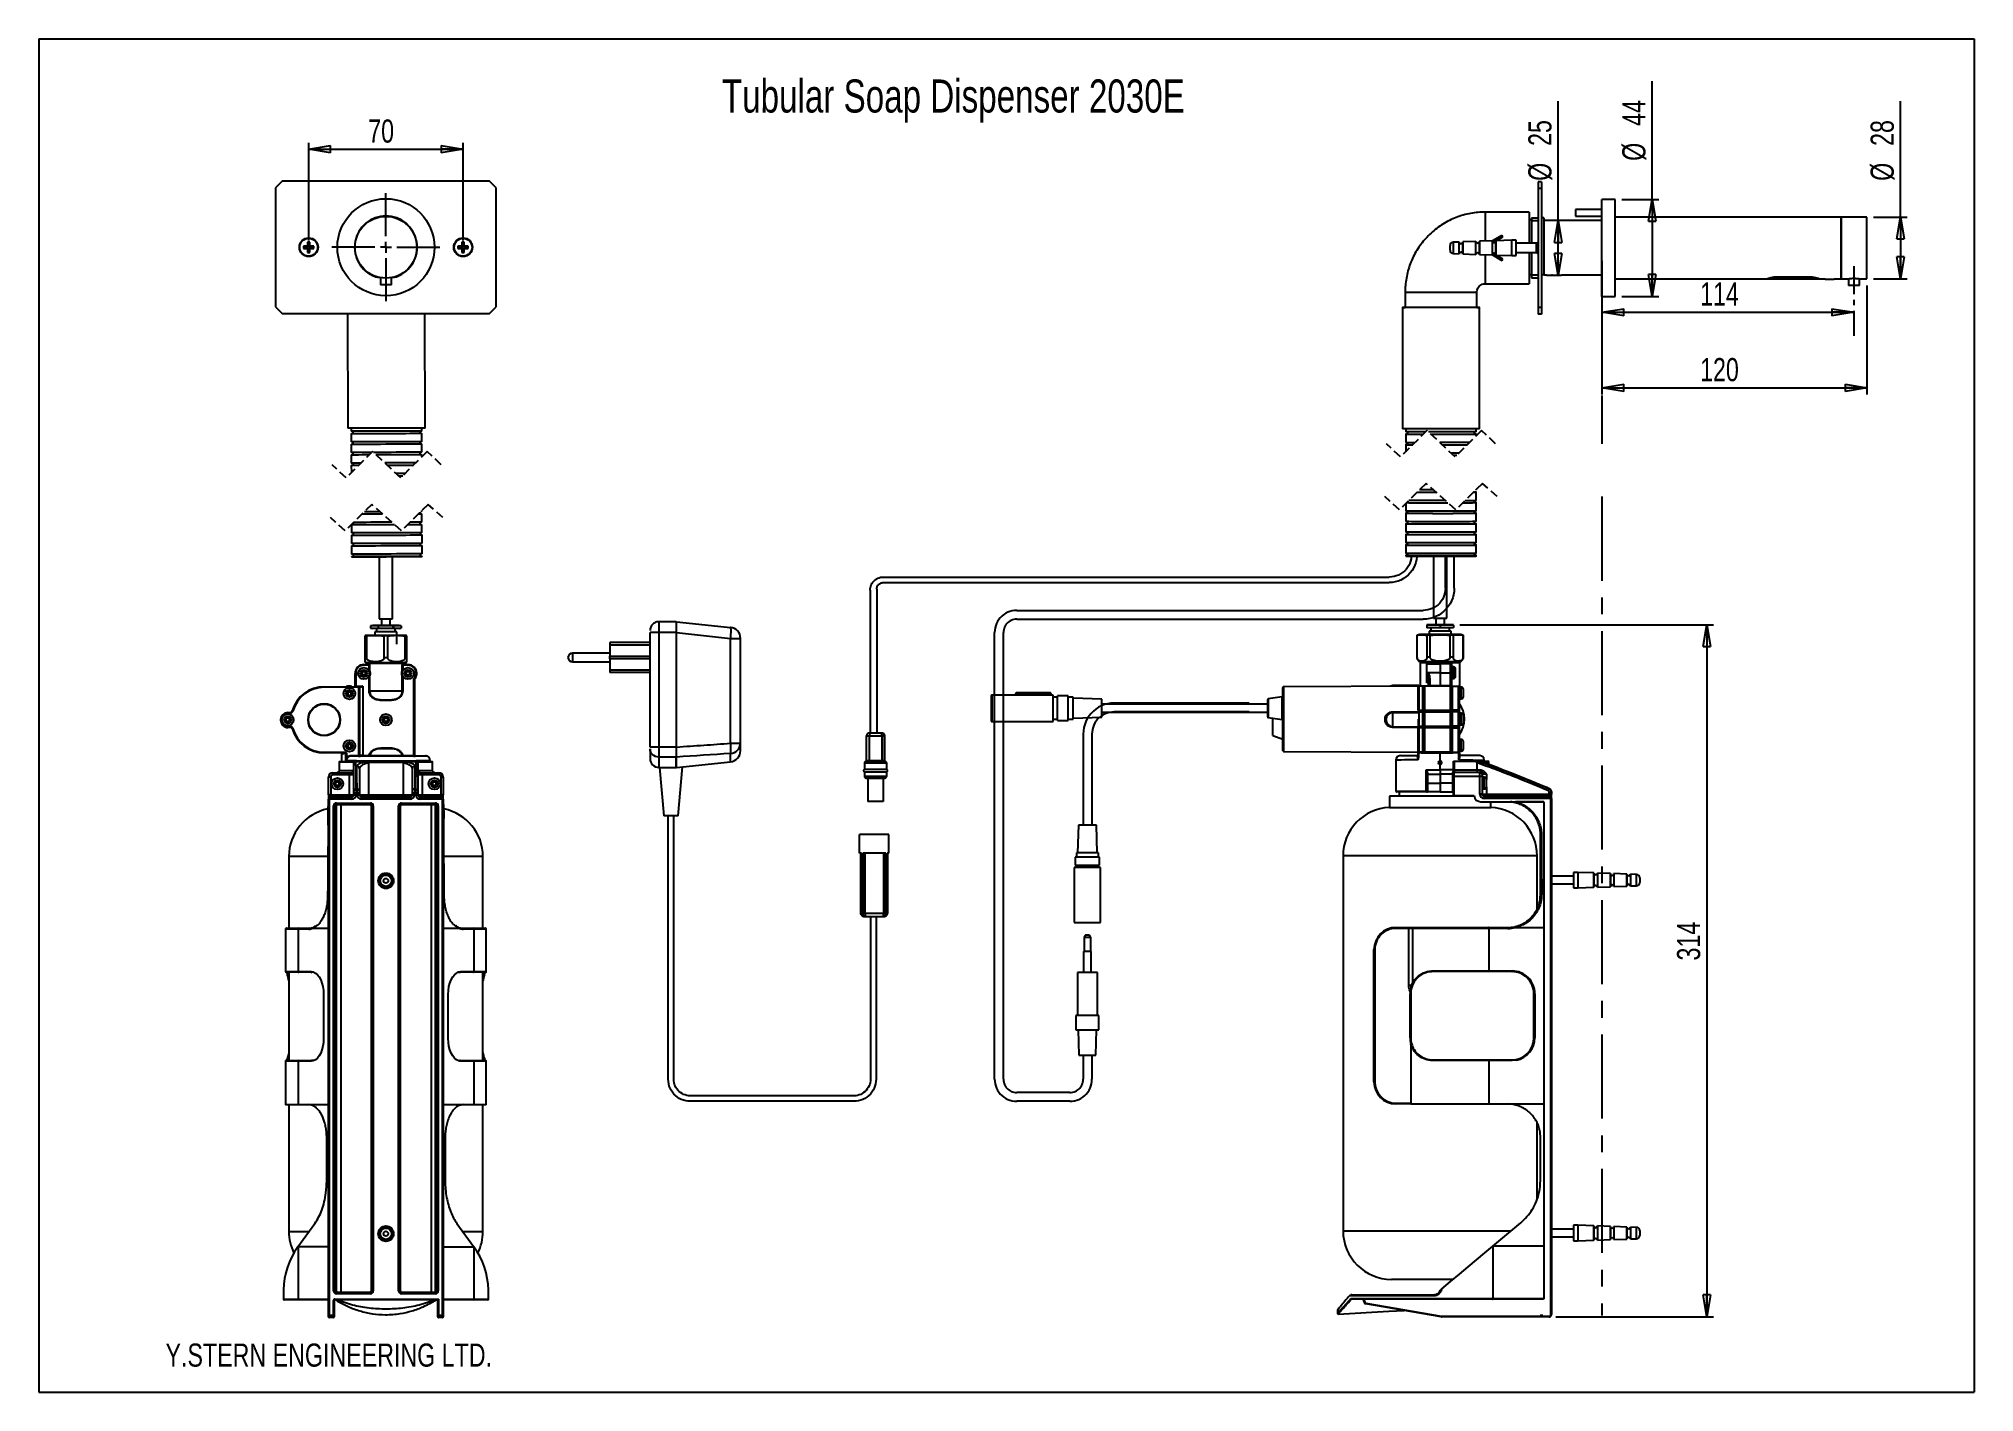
# Model space of a CAD drawing. Extents: x 8 to 886, y 8 to 621.
import ezdxf

# ---------------------------------------------------------------- set-up
doc = ezdxf.new("R2010")
doc.units = 0
doc.header["$LTSCALE"] = 3
doc.linetypes.add('CENTERX2', pattern=[20.32, 12.7, -2.54, 2.54, -2.54])
doc.linetypes.add('HIDDEN', pattern=[1.905, 1.27, -0.635])
doc.layers.get('0').update_dxf_attribs({"linetype": 'CONTINUOUS'})
doc.layers.add('LEVEL0', color=179, linetype='CONTINUOUS')
doc.styles.add('SLDTEXTSTYLE0', font='TXT', dxfattribs={"width": 0.75})
doc.dimstyles.new('SLDDIMSTYLE0', dxfattribs={"dimtxt": 10.5, "dimasz": 9.906, "dimexe": 0, "dimexo": 0.0625, "dimgap": 2.625, "dimtad": 1, "dimdec": 0, "dimrnd": 1e-09, "dimzin": 12, "dimtxsty": 'SLDTEXTSTYLE0', "dimblk1": 'CLOSED', "dimblk2": 'CLOSED', "dimsah": 1, "dimcen": 0.09, "dimazin": 3, "dimtfac": 1, "dimtdec": 0, "dimtofl": 0, "dimtmove": 0, "dimatfit": 3, "dimtolj": 1, "dimtzin": 12})

msp = doc.modelspace()

# ---------------------------------------------------------------- texts
at = {"layer": 'LEVEL0', "color": 7, "style": 'SLDTEXTSTYLE0'}
for s, insert, char_height, attachment_point in [('Tubular Soap Dispenser 2030E', (422.8, 602.88), 15, 2), ('Y.STERN ENGINEERING LTD.', (213.62, 29.8), 10.5, 3)]:
    msp.add_mtext(s, dxfattribs=dict(at, insert=insert, char_height=char_height, attachment_point=attachment_point))

# ---------------------------------------------------------------- blocks, each defined once
blk = doc.blocks.new('SW_BROKEN_VIEW_0')
at = {"color": 0, "linetype": 'CENTERX2'}
for p, q in [((325.54, 214.38), (325.54, 131.49)), ((325.54, 107.49), (325.54, -263.81))]:
    blk.add_line(p, q, dxfattribs=at)
at = {"color": 0, "linetype": 'CONTINUOUS'}
for p, q in [((236.59, 80.56), (236.58, 80.56)), ((236.58, 80.56), (236.58, 80.56)), ((236.58, 80.56), (236.58, 80.56)), ((236.58, 80.56), (236.58, 80.56)), ((236.58, 80.56), (236.58, 80.56)), ((236.58, 80.56), (236.59, 80.56)), ((236.66, 80.57), (236.59, 80.56)), ((236.59, 80.56), (236.59, 80.56)), ((236.59, 80.56), (236.59, 80.56)), ((236.59, 80.56), (236.65, 80.56)), ((236.65, 80.56), (236.75, 80.55)), ((236.88, 80.57), (236.66, 80.57)), ((236.75, 80.55), (237.03, 80.55)), ((237.25, 80.58), (236.88, 80.57)), ((237.03, 80.55), (237.38, 80.55)), ((237.75, 80.58), (237.25, 80.58)), ((237.38, 80.55), (237.81, 80.54)), ((238.38, 80.59), (237.75, 80.58)), ((237.81, 80.54), (238.59, 80.54)), ((239.13, 80.59), (238.38, 80.59)), ((238.59, 80.54), (239.5, 80.53)), ((238.99, 79.29), (238.75, 78.24)), ((239.13, 80.35), (238.99, 79.29)), ((239.98, 80.59), (239.13, 80.59)), ((239.5, 80.53), (240.52, 80.53)), ((240.92, 80.6), (239.98, 80.59)), ((240.52, 80.53), (241.62, 80.52)), ((241.91, 80.6), (240.92, 80.6)), ((241.63, 80.27), (241.47, 78.93)), ((241.62, 80.52), (242.77, 80.52)), ((242.95, 80.6), (241.91, 80.6)), ((242.77, 80.52), (243.94, 80.52)), ((244.98, 80.61), (242.95, 80.6)), ((243.94, 80.52), (245.12, 80.52)), ((247.01, 80.61), (244.98, 80.61)), ((245.12, 80.52), (247.23, 80.51)), ((248.98, 80.61), (247.01, 80.61)), ((247.23, 80.51), (249.22, 80.51)), ((250.83, 80.61), (248.98, 80.61)), ((249.22, 80.51), (251.06, 80.51)), ((252.55, 80.61), (250.83, 80.61)), ((251.06, 80.51), (252.62, 80.51)), ((254.11, 80.61), (252.55, 80.61)), ((252.62, 80.51), (254.34, 80.51)), ((255.95, 80.61), (254.11, 80.61)), ((254.34, 80.51), (256.19, 80.51)), ((254.56, 65.93), (254.56, 80.61)), ((257.94, 80.61), (255.95, 80.61)), ((256.19, 80.51), (258.16, 80.51)), ((260.05, 80.61), (257.94, 80.61)), ((258.16, 80.51), (260.19, 80.52)), ((258.56, 80.51), (258.56, 80.61)), ((258.56, 65.93), (258.56, 80.51)), ((261.23, 80.61), (260.05, 80.61)), ((260.19, 80.52), (262.22, 80.52)), ((262.4, 80.6), (261.23, 80.61)), ((262.22, 80.52), (263.26, 80.52)), ((263.55, 80.6), (262.4, 80.6)), ((263.26, 80.52), (264.25, 80.53)), ((264.65, 80.6), (263.55, 80.6)), ((264.25, 80.53), (265.19, 80.53)), ((265.67, 80.59), (264.65, 80.6)), ((265.19, 80.53), (266.04, 80.53)), ((266.58, 80.59), (265.67, 80.59)), ((266.04, 80.53), (266.79, 80.54)), ((267.36, 80.58), (266.58, 80.59)), ((266.79, 80.54), (267.42, 80.54)), ((267.79, 80.58), (267.36, 80.58)), ((267.42, 80.54), (267.92, 80.55)), ((268.14, 80.57), (267.79, 80.58)), ((267.92, 80.55), (268.29, 80.55)), ((268.41, 80.57), (268.14, 80.57)), ((268.29, 80.55), (268.51, 80.56)), ((268.52, 80.57), (268.41, 80.57)), ((268.51, 80.56), (268.58, 80.56)), ((268.58, 80.56), (268.52, 80.57)), ((268.58, 80.56), (268.58, 80.56)), ((268.58, 80.56), (268.58, 80.56)), ((268.58, 80.56), (268.58, 80.56)), ((268.58, 80.56), (268.58, 80.56)), ((268.58, 80.56), (268.58, 80.56)), ((268.58, 80.56), (268.58, 80.56)), ((268.58, 80.56), (268.58, 80.56)), ((268.58, 80.56), (268.58, 80.56)), ((-3.8, 69.9), (-3.27, 70.24)), ((-3.27, 70.24), (-2.71, 70.53)), ((-2.71, 70.53), (-2.12, 70.75)), ((-2.12, 70.75), (-1.52, 70.91)), ((-1.52, 70.91), (-0.9, 71.01)), ((-0.9, 71.01), (-0.27, 71.04)), ((-0.27, 71.04), (229.15, 71.04)), ((230.22, 71.1), (229.15, 71.04)), ((231.28, 71.27), (230.22, 71.1)), ((232.31, 71.56), (231.28, 71.27)), ((233.31, 71.95), (232.31, 71.56)), ((234.26, 72.45), (233.31, 71.95)), ((235.15, 73.04), (234.26, 72.45)), ((235.56, 70.32), (234.37, 69.69)), ((235.97, 73.73), (235.15, 73.04)), ((236.68, 71.07), (235.56, 70.32)), ((236.72, 74.5), (235.97, 73.73)), ((237.71, 71.94), (236.68, 71.07)), ((237.37, 75.35), (236.72, 74.5)), ((237.93, 76.26), (237.37, 75.35)), ((238.64, 72.91), (237.71, 71.94)), ((238.4, 77.23), (237.93, 76.26)), ((238.75, 78.24), (238.4, 77.23)), ((239.46, 73.98), (238.64, 72.91)), ((240.16, 75.13), (239.46, 73.98)), ((240.73, 76.35), (240.16, 75.13)), ((241.17, 77.62), (240.73, 76.35)), ((241.47, 78.93), (241.17, 77.62)), ((-6.27, 65.04), (-6.24, 65.67)), ((-6.27, 65.04), (-6.27, 0.23)), ((-6.24, 65.67), (-6.14, 66.29)), ((-6.14, 66.29), (-5.98, 66.9)), ((-5.98, 66.9), (-5.75, 67.48)), ((-5.75, 67.48), (-5.47, 68.04)), ((-5.47, 68.04), (-5.12, 68.57)), ((-5.12, 68.57), (-4.73, 69.06)), ((-4.73, 69.06), (-4.28, 69.5)), ((-4.28, 69.5), (-3.8, 69.9)), ((-3.27, 65.54), (-3.25, 65.86)), ((-3.27, 65.7), (-3.26, 65.73)), ((-3.27, 65.68), (-3.27, 65.7)), ((-3.27, 65.65), (-3.27, 65.68)), ((-3.27, 65.62), (-3.27, 65.65)), ((-3.27, 65.6), (-3.27, 65.62)), ((-3.27, 65.57), (-3.27, 65.6)), ((-3.27, 65.54), (-3.27, 65.57)), ((-3.27, 65.54), (-3.27, 0.23)), ((-3.26, 65.73), (-3.26, 65.76)), ((-3.25, 65.86), (-3.2, 66.17)), ((-3.2, 66.17), (-3.12, 66.47)), ((-3.12, 66.47), (-3.01, 66.76)), ((-3.01, 66.76), (-2.87, 67.04)), ((-2.87, 67.04), (-2.7, 67.31)), ((-2.7, 67.31), (-2.5, 67.55)), ((-2.5, 67.55), (-2.28, 67.77)), ((-2.28, 67.77), (-2.03, 67.97)), ((-2.03, 67.97), (-1.77, 68.14)), ((-1.77, 68.14), (-1.49, 68.28)), ((-1.49, 68.28), (-1.2, 68.4)), ((-1.2, 68.4), (-0.89, 68.48)), ((-0.89, 68.48), (-0.58, 68.53)), ((-0.58, 68.53), (-0.27, 68.54)), ((-0.27, 68.54), (229.15, 68.54)), ((230.49, 68.62), (229.15, 68.54)), ((231.82, 68.83), (230.49, 68.62)), ((233.12, 69.19), (231.82, 68.83)), ((234.37, 69.69), (233.12, 69.19)), ((253.7, 61.86), (253.22, 60.93)), ((254.07, 62.84), (253.7, 61.86)), ((254.35, 63.85), (254.07, 62.84)), ((254.51, 64.88), (254.35, 63.85)), ((254.56, 65.93), (254.51, 64.88)), ((257.88, 61.6), (257.35, 60.23)), ((258.26, 63.02), (257.88, 61.6)), ((258.49, 64.46), (258.26, 63.02)), ((258.56, 65.93), (258.49, 64.46)), ((53.51, 53.36), (52.76, 52.62)), ((54.32, 54.02), (53.51, 53.36)), ((55.2, 54.59), (54.32, 54.02)), ((56.13, 55.06), (55.2, 54.59)), ((57.11, 55.44), (56.13, 55.06)), ((58.12, 55.71), (57.11, 55.44)), ((59.15, 55.87), (58.12, 55.71)), ((60.2, 55.93), (59.15, 55.87)), ((60.2, 55.93), (244.56, 55.93)), ((245.61, 55.98), (244.56, 55.93)), ((246.64, 56.15), (245.61, 55.98)), ((247.65, 56.42), (246.64, 56.15)), ((248.63, 56.79), (247.65, 56.42)), ((249.56, 57.27), (248.63, 56.79)), ((250.26, 53.14), (248.89, 52.61)), ((250.44, 57.84), (249.56, 57.27)), ((251.56, 53.8), (250.26, 53.14)), ((251.26, 58.5), (250.44, 57.84)), ((252, 59.24), (251.26, 58.5)), ((252.79, 54.6), (251.56, 53.8)), ((252.65, 60.05), (252, 59.24)), ((253.22, 60.93), (252.65, 60.05)), ((253.93, 55.52), (252.79, 54.6)), ((254.97, 56.56), (253.93, 55.52)), ((255.89, 57.7), (254.97, 56.56)), ((256.69, 58.93), (255.89, 57.7)), ((257.35, 60.23), (256.69, 58.93)), ((50.25, 46.97), (50.2, 45.93)), ((50.2, -156.65), (50.2, 45.93)), ((50.41, 48.01), (50.25, 46.97)), ((50.69, 49.02), (50.41, 48.01)), ((51.06, 49.99), (50.69, 49.02)), ((51.54, 50.93), (51.06, 49.99)), ((52.11, 51.81), (51.54, 50.93)), ((52.76, 52.62), (52.11, 51.81)), ((54.23, 46.55), (54.2, 45.93)), ((54.2, -156.65), (54.2, 45.93)), ((54.33, 47.17), (54.23, 46.55)), ((54.49, 47.78), (54.33, 47.17)), ((54.72, 48.37), (54.49, 47.78)), ((55, 48.93), (54.72, 48.37)), ((55.34, 49.45), (55, 48.93)), ((55.74, 49.94), (55.34, 49.45)), ((56.18, 50.39), (55.74, 49.94)), ((56.67, 50.78), (56.18, 50.39)), ((57.2, 51.12), (56.67, 50.78)), ((57.76, 51.41), (57.2, 51.12)), ((58.34, 51.63), (57.76, 51.41)), ((58.95, 51.8), (58.34, 51.63)), ((59.57, 51.89), (58.95, 51.8)), ((60.2, 51.93), (59.57, 51.89)), ((60.2, 51.93), (244.56, 51.93)), ((246.03, 52), (244.56, 51.93)), ((247.47, 52.23), (246.03, 52)), ((248.89, 52.61), (247.47, 52.23)), ((93.93, 9.24), (93.01, 8.1)), ((94.97, 10.27), (93.93, 9.24)), ((96.11, 11.2), (94.97, 10.27)), ((97.34, 11.99), (96.11, 11.2)), ((98.64, 12.66), (97.34, 11.99)), ((100.01, 13.18), (98.64, 12.66)), ((100.27, 9.01), (99.34, 8.53)), ((101.43, 13.56), (100.01, 13.18)), ((101.25, 9.38), (100.27, 9.01)), ((102.26, 9.65), (101.25, 9.38)), ((102.88, 13.79), (101.43, 13.56)), ((103.29, 9.82), (102.26, 9.65)), ((104.34, 13.87), (102.88, 13.79)), ((104.34, 9.87), (103.29, 9.82)), ((165.59, 13.87), (104.34, 13.87)), ((165.59, 9.87), (104.34, 9.87)), ((-7.39, 0.08), (-7.5, -0.01)), ((-7.27, 0.15), (-7.39, 0.08)), ((-7.15, 0.21), (-7.27, 0.15)), ((-7.02, 0.26), (-7.15, 0.21)), ((-6.88, 0.3), (-7.02, 0.26)), ((-6.74, 0.32), (-6.88, 0.3)), ((-6.6, 0.33), (-6.74, 0.32)), ((-1, 0.33), (-6.6, 0.33)), ((-6.6, 0.33), (-6.6, -1)), ((-0.56, 0.18), (-1, 0.33)), ((-1, 0.33), (-0.44, 0.15)), ((-1, -1), (-1, 0.33)), ((-0.86, 0.32), (-1, 0.33)), ((-0.73, 0.3), (-0.86, 0.32)), ((-0.59, 0.26), (-0.73, 0.3)), ((-0.46, 0.21), (-0.59, 0.26)), ((0, 0), (-0.56, 0.18)), ((-0.34, 0.15), (-0.46, 0.21)), ((-0.44, 0.15), (0, 0)), ((-0.22, 0.08), (-0.34, 0.15)), ((-0.11, -0.01), (-0.22, 0.08)), ((0.15, -0.44), (0, 0)), ((0, 0), (0.18, -0.56)), ((90.42, 1.33), (90.34, -0.13)), ((90.64, 2.78), (90.42, 1.33)), ((91.02, 4.2), (90.64, 2.78)), ((91.55, 5.56), (91.02, 4.2)), ((92.21, 6.87), (91.55, 5.56)), ((93.01, 8.1), (92.21, 6.87)), ((94.39, 0.92), (94.34, -0.13)), ((94.56, 1.95), (94.39, 0.92)), ((94.83, 2.96), (94.56, 1.95)), ((95.2, 3.94), (94.83, 2.96)), ((95.68, 4.87), (95.2, 3.94)), ((96.25, 5.75), (95.68, 4.87)), ((96.91, 6.56), (96.25, 5.75)), ((97.65, 7.3), (96.91, 6.56)), ((98.46, 7.96), (97.65, 7.3)), ((99.34, 8.53), (98.46, 7.96)), ((-7.93, -0.86), (-7.94, -1)), ((-7.94, -1), (-6.6, -1)), ((-7.94, -12.34), (-7.94, -1)), ((-7.91, -0.73), (-7.93, -0.86)), ((-7.87, -0.59), (-7.91, -0.73)), ((-7.82, -0.46), (-7.87, -0.59)), ((-7.76, -0.34), (-7.82, -0.46)), ((-7.68, -0.22), (-7.76, -0.34)), ((-7.6, -0.11), (-7.68, -0.22)), ((-7.5, -0.01), (-7.6, -0.11)), ((-6.6, -1), (-1, -1)), ((-6.6, -12.34), (-6.6, -1)), ((-1, -1), (0.33, -1)), ((-1, -1), (-1, -12.34)), ((-0.01, -0.11), (-0.11, -0.01)), ((0.08, -0.22), (-0.01, -0.11)), ((0.15, -0.34), (0.08, -0.22)), ((0.21, -0.46), (0.15, -0.34)), ((0.33, -1), (0.15, -0.44)), ((0.18, -0.56), (0.33, -1)), ((0.26, -0.59), (0.21, -0.46)), ((0.3, -0.73), (0.26, -0.59)), ((0.32, -0.86), (0.3, -0.73)), ((0.33, -1), (0.32, -0.86)), ((0.33, -12.34), (0.33, -1)), ((0.33, -1), (0.33, -12.34)), ((90.34, -0.13), (90.34, -41.26)), ((94.34, -0.13), (94.34, -41.26)), ((-9.26, -16.6), (-9.27, -16.67)), ((-9.27, -16.67), (-9.27, -16.74)), ((-9.27, -16.74), (-9.27, -16.81)), ((-9.27, -16.81), (-9.26, -16.88)), ((-9.24, -16.53), (-9.26, -16.6)), ((-9.26, -16.88), (-9.24, -16.95)), ((-9.21, -16.47), (-9.24, -16.53)), ((-9.24, -16.95), (-9.21, -17.01)), ((-9.18, -16.4), (-9.21, -16.47)), ((-9.21, -17.01), (-9.18, -17.07)), ((-9.14, -16.34), (-9.18, -16.4)), ((-9.18, -17.07), (-9.14, -17.13)), ((-9.1, -16.29), (-9.14, -16.34)), ((-9.14, -17.13), (-9.1, -17.19)), ((-9.05, -16.24), (-9.1, -16.29)), ((-9.1, -17.19), (-9.05, -17.24)), ((-8.99, -16.2), (-9.05, -16.24)), ((-9.05, -17.24), (-8.99, -17.28)), ((-8.93, -16.16), (-8.99, -16.2)), ((-8.99, -17.28), (-8.93, -17.32)), ((-8.87, -16.13), (-8.93, -16.16)), ((-8.93, -17.32), (-8.87, -17.35)), ((-8.8, -16.1), (-8.87, -16.13)), ((-8.87, -17.35), (-8.8, -17.37)), ((-8.79, -13.01), (-8.8, -13.06)), ((-8.8, -13.06), (-8.8, -13.1)), ((-8.8, -13.1), (-8.8, -13.14)), ((-8.8, -13.14), (-8.73, -13.14)), ((-8.8, -13.14), (-8.8, -16.1)), ((-8.8, -16.1), (1.2, -16.1)), ((1.2, -17.37), (-8.8, -17.37)), ((-8.8, -17.37), (-8.8, -19.41)), ((-8.77, -12.98), (-8.79, -13.01)), ((-8.75, -12.94), (-8.77, -12.98)), ((-8.73, -12.9), (-8.75, -12.94)), ((-8.34, -12.74), (-8.73, -13.14)), ((-8.7, -12.87), (-8.73, -12.9)), ((-8.73, -13.14), (-8.59, -13.13)), ((-8.67, -12.84), (-8.7, -12.87)), ((-8.64, -12.81), (-8.67, -12.84)), ((-8.6, -12.79), (-8.64, -12.81)), ((-8.57, -12.77), (-8.6, -12.79)), ((-8.27, -12.73), (-8.59, -13.13)), ((-8.59, -13.13), (-7.71, -13.14)), ((-8.53, -12.76), (-8.57, -12.77)), ((-8.49, -12.75), (-8.53, -12.76)), ((-8.45, -12.74), (-8.49, -12.75)), ((-8.4, -12.74), (-8.45, -12.74)), ((-8.34, -12.74), (-8.4, -12.74)), ((-8.27, -12.73), (-8.34, -12.74)), ((-8.27, -12.73), (-8.23, -12.72)), ((-7.39, -12.74), (-8.27, -12.73)), ((-8.23, -12.72), (-8.19, -12.71)), ((-8.19, -12.71), (-8.15, -12.69)), ((-8.15, -12.69), (-8.11, -12.67)), ((-8.11, -12.67), (-8.08, -12.64)), ((-8.08, -12.64), (-8.05, -12.61)), ((-8.05, -12.61), (-8.02, -12.58)), ((-8.02, -12.58), (-7.99, -12.54)), ((-7.99, -12.54), (-7.97, -12.51)), ((-7.97, -12.51), (-7.96, -12.47)), ((-7.96, -12.47), (-7.95, -12.42)), ((-7.95, -12.42), (-7.94, -12.38)), ((-6.6, -12.34), (-7.94, -12.34)), ((-7.94, -12.38), (-7.94, -12.34)), ((-7.39, -12.74), (-7.71, -13.14)), ((-7.71, -13.14), (-3.45, -13.14)), ((-3.48, -12.74), (-7.39, -12.74)), ((-6.6, -12.74), (-6.6, -12.34)), ((-1, -12.34), (-6.6, -12.34)), ((-0.21, -12.74), (-3.48, -12.74)), ((-3.45, -13.14), (0.1, -13.14)), ((-1, -12.34), (-1, -12.74)), ((0.33, -12.34), (-1, -12.34)), ((0.66, -12.73), (-0.21, -12.74)), ((0.1, -13.14), (-0.21, -12.74)), ((0.1, -13.14), (0.98, -13.13)), ((0.33, -12.34), (0.66, -12.73)), ((0.33, -12.34), (0.66, -12.73)), ((0.73, -12.74), (0.66, -12.73)), ((0.66, -12.73), (0.73, -12.74)), ((0.66, -12.73), (0.98, -13.13)), ((0.8, -12.74), (0.73, -12.74)), ((0.73, -12.74), (1.12, -13.14)), ((0.84, -12.74), (0.8, -12.74)), ((0.88, -12.75), (0.84, -12.74)), ((0.92, -12.76), (0.88, -12.75)), ((0.96, -12.77), (0.92, -12.76)), ((1, -12.79), (0.96, -12.77)), ((0.98, -13.13), (1.12, -13.14)), ((1.03, -12.81), (1, -12.79)), ((1.06, -12.84), (1.03, -12.81)), ((1.09, -12.87), (1.06, -12.84)), ((1.12, -12.9), (1.09, -12.87)), ((1.14, -12.94), (1.12, -12.9)), ((1.12, -13.14), (1.2, -13.14)), ((1.16, -12.98), (1.14, -12.94)), ((1.18, -13.01), (1.16, -12.98)), ((1.19, -13.06), (1.18, -13.01)), ((1.19, -13.1), (1.19, -13.06)), ((1.2, -13.14), (1.19, -13.1)), ((1.2, -13.14), (1.2, -16.1)), ((1.26, -16.13), (1.2, -16.1)), ((1.2, -17.37), (1.26, -17.35)), ((1.2, -17.37), (1.2, -19.41)), ((1.33, -16.16), (1.26, -16.13)), ((1.26, -17.35), (1.33, -17.32)), ((1.38, -16.2), (1.33, -16.16)), ((1.33, -17.32), (1.38, -17.28)), ((1.44, -16.24), (1.38, -16.2)), ((1.38, -17.28), (1.44, -17.24)), ((1.49, -16.29), (1.44, -16.24)), ((1.44, -17.24), (1.49, -17.19)), ((1.53, -16.34), (1.49, -16.29)), ((1.49, -17.19), (1.53, -17.13)), ((1.57, -16.4), (1.53, -16.34)), ((1.53, -17.13), (1.57, -17.07)), ((1.6, -16.47), (1.57, -16.4)), ((1.57, -17.07), (1.6, -17.01)), ((1.63, -16.53), (1.6, -16.47)), ((1.6, -17.01), (1.63, -16.95)), ((1.65, -16.6), (1.63, -16.53)), ((1.63, -16.95), (1.65, -16.88)), ((1.66, -16.67), (1.65, -16.6)), ((1.65, -16.88), (1.66, -16.81)), ((1.66, -16.74), (1.66, -16.67)), ((1.66, -16.81), (1.66, -16.74)), ((-3.45, -19.41), (-8.8, -19.41)), ((-8.8, -19.41), (-8.8, -19.48)), ((-8.8, -19.48), (-8.79, -19.54)), ((-8.79, -19.54), (-8.77, -19.61)), ((-8.77, -19.61), (-8.75, -19.68)), ((-8.75, -19.68), (-8.72, -19.74)), ((-8.72, -19.74), (-8.68, -19.8)), ((-8.68, -19.8), (-8.63, -19.85)), ((-8.63, -19.85), (-8.58, -19.9)), ((-8.58, -19.9), (-8.53, -19.95)), ((-8.53, -19.95), (-8.47, -19.98)), ((-8.47, -19.98), (-8.41, -20.01)), ((-8.41, -20.01), (-8.34, -20.04)), ((-8.34, -20.04), (-8.28, -20.06)), ((-8.28, -20.06), (-8.21, -20.07)), ((-8.21, -20.07), (-8.14, -20.07)), ((-8.14, -20.07), (-3.5, -20.07)), ((-7.34, -20.07), (-7.34, -30.74)), ((-3.5, -20.07), (0.53, -20.07)), ((1.2, -19.41), (-3.45, -19.41)), ((-0.27, -20.07), (-0.27, -30.74)), ((0.53, -20.07), (0.6, -20.07)), ((0.6, -20.07), (0.67, -20.06)), ((0.67, -20.06), (0.74, -20.04)), ((0.74, -20.04), (0.8, -20.01)), ((0.8, -20.01), (0.86, -19.98)), ((0.86, -19.98), (0.92, -19.95)), ((0.92, -19.95), (0.98, -19.9)), ((0.98, -19.9), (1.03, -19.85)), ((1.03, -19.85), (1.07, -19.8)), ((1.07, -19.8), (1.11, -19.74)), ((1.11, -19.74), (1.14, -19.68)), ((1.14, -19.68), (1.16, -19.61)), ((1.16, -19.61), (1.18, -19.54)), ((1.18, -19.54), (1.19, -19.48)), ((1.19, -19.48), (1.2, -19.41)), ((-0.27, -30.74), (-7.34, -30.74)), ((-97.79, -156.65), (-97.79, -37.27)), ((-95.29, -156.65), (-95.29, -37.27)), ((88.15, -41.43), (87.75, -53.93)), ((96.35, -41.43), (88.15, -41.43)), ((96.75, -53.93), (96.35, -41.43)), ((2.28, -45.73), (-11.05, -45.73)), ((-11.05, -54.13), (-11.05, -45.73)), ((2.28, -54.13), (2.28, -45.73)), ((-10.24, -54.13), (-11.05, -54.13)), ((-10.4, -81.46), (-10.4, -54.13)), ((-10.4, -54.13), (-10.4, -81.46)), ((-10.24, -81.46), (-10.24, -54.13)), ((0.82, -54.13), (-9.59, -54.13)), ((-9.59, -54.13), (-9.59, -81.46)), ((-8.55, -81.46), (-8.55, -54.13)), ((-0.22, -54.13), (-0.22, -81.46)), ((0.82, -81.46), (0.82, -54.13)), ((2.28, -54.13), (1.43, -54.13)), ((1.43, -54.13), (1.43, -81.46)), ((1.6, -54.13), (1.6, -81.46)), ((98.25, -60.63), (86.25, -60.63)), ((86.25, -60.63), (86.25, -85.43)), ((97.8, -55.93), (86.7, -55.93)), ((86.7, -55.93), (86.7, -59.63)), ((86.7, -59.63), (97.8, -59.63)), ((87.25, -53.93), (87.25, -55.93)), ((97.25, -53.93), (87.25, -53.93)), ((87.25, -59.63), (87.25, -60.63)), ((96.75, -53.93), (87.75, -53.93)), ((97.25, -55.93), (97.25, -53.93)), ((97.25, -60.63), (97.25, -59.63)), ((97.8, -59.63), (97.8, -55.93)), ((98.25, -85.43), (98.25, -60.63)), ((-10.4, -81.46), (-10.22, -82.03)), ((-10.26, -81.91), (-10.4, -81.46)), ((-10.24, -81.46), (-10.4, -81.46)), ((-10.4, -81.46), (-10.39, -81.6)), ((-10.39, -81.6), (-10.37, -81.74)), ((-10.37, -81.74), (-10.34, -81.88)), ((-10.34, -81.88), (-10.29, -82.01)), ((-10.29, -82.01), (-10.22, -82.13)), ((-10.07, -82.47), (-10.26, -81.91)), ((-10.24, -81.46), (-10.08, -82.02)), ((-9.59, -81.46), (-10.24, -81.46)), ((-10.22, -82.03), (-10.07, -82.47)), ((-10.22, -82.13), (-10.15, -82.25)), ((-10.15, -82.25), (-10.06, -82.36)), ((-10.08, -82.02), (-9.95, -82.46)), ((-10.07, -82.47), (-9.51, -82.65)), ((-9.63, -82.61), (-10.07, -82.47)), ((-10.06, -82.36), (-9.96, -82.46)), ((-9.96, -82.46), (-9.85, -82.54)), ((-9.95, -82.46), (-9.46, -82.65)), ((-9.85, -82.54), (-9.74, -82.62)), ((-9.74, -82.62), (-9.61, -82.68)), ((-9.07, -82.8), (-9.63, -82.61)), ((-9.61, -82.68), (-9.48, -82.73)), ((-9.48, -81.9), (-9.59, -81.46)), ((-8.55, -81.46), (-9.59, -81.46)), ((-9.51, -82.65), (-9.07, -82.8)), ((-9.34, -82.46), (-9.48, -81.9)), ((-9.48, -82.73), (-9.35, -82.77)), ((-9.46, -82.65), (-9.07, -82.8)), ((-9.35, -82.77), (-9.21, -82.79)), ((-8.99, -82.61), (-9.34, -82.46)), ((-9.21, -82.79), (-9.07, -82.8)), ((-9.07, -82.8), (-8.55, -82.8)), ((-8.55, -82.8), (-8.99, -82.61)), ((-8.55, -81.46), (-8.55, -82.8)), ((-0.22, -81.46), (-8.55, -81.46)), ((-8.55, -82.8), (-0.22, -82.8)), ((-6.09, -82.79), (-6.09, -156.65)), ((-3.59, -82.78), (-3.59, -156.65)), ((-0.22, -82.8), (-0.22, -81.46)), ((0.82, -81.46), (-0.22, -81.46)), ((0.13, -82.65), (-0.22, -82.8)), ((-0.22, -82.8), (0.27, -82.8)), ((0.57, -82.46), (0.13, -82.65)), ((0.27, -82.8), (0.76, -82.61)), ((0.27, -82.8), (0.41, -82.79)), ((0.41, -82.79), (0.54, -82.77)), ((0.54, -82.77), (0.68, -82.73)), ((0.68, -82.02), (0.57, -82.46)), ((0.82, -81.46), (0.68, -82.02)), ((0.68, -82.73), (0.81, -82.68)), ((0.76, -82.61), (1.15, -82.46)), ((0.81, -82.68), (0.93, -82.62)), ((1.43, -81.46), (0.82, -81.46)), ((0.93, -82.62), (1.05, -82.54)), ((1.05, -82.54), (1.16, -82.46)), ((1.15, -82.46), (1.31, -81.9)), ((1.16, -82.46), (1.26, -82.36)), ((1.26, -82.36), (1.35, -82.25)), ((1.31, -81.9), (1.43, -81.46)), ((1.35, -82.25), (1.42, -82.13)), ((1.42, -82.13), (1.48, -82.01)), ((1.6, -81.46), (1.43, -81.46)), ((1.48, -82.01), (1.53, -81.88)), ((1.53, -81.88), (1.57, -81.74)), ((1.57, -81.74), (1.59, -81.6)), ((1.59, -81.6), (1.6, -81.46)), ((86.25, -85.43), (86.25, -85.45)), ((86.25, -85.45), (86.26, -85.47)), ((86.26, -85.47), (86.26, -85.49)), ((86.26, -85.49), (86.27, -85.51)), ((86.27, -85.51), (86.28, -85.53)), ((86.28, -85.53), (86.29, -85.55)), ((86.29, -85.55), (86.3, -85.56)), ((86.3, -85.56), (86.32, -85.58)), ((86.32, -85.58), (86.33, -85.59)), ((86.33, -85.59), (86.35, -85.6)), ((86.35, -85.6), (86.37, -85.61)), ((86.37, -85.61), (86.39, -85.62)), ((86.39, -85.62), (86.41, -85.63)), ((86.41, -85.63), (86.43, -85.63)), ((86.43, -85.63), (86.45, -85.63)), ((86.45, -85.63), (98.05, -85.63)), ((98.05, -85.63), (98.07, -85.63)), ((98.07, -85.63), (98.09, -85.63)), ((98.09, -85.63), (98.11, -85.62)), ((98.11, -85.62), (98.13, -85.61)), ((98.13, -85.61), (98.15, -85.6)), ((98.15, -85.6), (98.17, -85.59)), ((98.17, -85.59), (98.19, -85.58)), ((98.19, -85.58), (98.2, -85.56)), ((98.2, -85.56), (98.21, -85.55)), ((98.21, -85.55), (98.23, -85.53)), ((98.23, -85.51), (98.24, -85.49)), ((98.23, -85.53), (98.23, -85.51)), ((98.24, -85.49), (98.25, -85.47)), ((98.25, -85.45), (98.25, -85.43)), ((98.25, -85.47), (98.25, -85.45)), ((91.3, -91.38), (90.75, -92.38)), ((93.75, -92.38), (90.75, -92.38)), ((90.75, -92.38), (90.75, -98.74)), ((93.2, -91.38), (91.3, -91.38)), ((93.75, -92.38), (93.2, -91.38)), ((93.75, -98.74), (93.75, -92.38)), ((93.98, -98.74), (90.53, -98.74)), ((90.53, -98.74), (90.53, -108.24)), ((93.98, -108.24), (93.98, -98.74)), ((96.8, -108.24), (87.7, -108.24)), ((87.7, -108.24), (87.7, -127.74)), ((96.8, -127.74), (96.8, -108.24)), ((97.5, -127.74), (87, -127.74)), ((87, -127.74), (87, -134.24)), ((97.5, -134.24), (97.5, -127.74)), ((87, -134.24), (97.5, -134.24)), ((88.05, -134.24), (88.35, -145.74)), ((96.15, -145.74), (96.45, -134.24)), ((88.35, -145.74), (96.15, -145.74)), ((90.34, -145.57), (90.34, -156.65)), ((94.34, -145.57), (94.34, -156.65)), ((-97.74, -157.69), (-97.79, -156.65)), ((-97.57, -158.73), (-97.74, -157.69)), ((-95.25, -157.43), (-95.29, -156.65)), ((-95.13, -158.21), (-95.25, -157.43)), ((-6.14, -157.43), (-6.26, -158.21)), ((-6.09, -156.65), (-6.14, -157.43)), ((-3.65, -157.69), (-3.81, -158.73)), ((-3.59, -156.65), (-3.65, -157.69)), ((50.2, -156.65), (50.25, -157.69)), ((50.25, -157.69), (50.41, -158.73)), ((54.2, -156.65), (54.23, -157.27)), ((54.23, -157.27), (54.33, -157.89)), ((54.33, -157.89), (54.49, -158.5)), ((90.04, -158.5), (90.21, -157.89)), ((90.21, -157.89), (90.31, -157.27)), ((90.31, -157.27), (90.34, -156.65)), ((94.12, -158.73), (94.28, -157.69)), ((94.28, -157.69), (94.34, -156.65)), ((-97.3, -159.74), (-97.57, -158.73)), ((-96.93, -160.71), (-97.3, -159.74)), ((-96.45, -161.65), (-96.93, -160.71)), ((-95.88, -162.52), (-96.45, -161.65)), ((-95.22, -163.34), (-95.88, -162.52)), ((-94.48, -164.08), (-95.22, -163.34)), ((-94.92, -158.96), (-95.13, -158.21)), ((-94.64, -159.7), (-94.92, -158.96)), ((-94.29, -160.4), (-94.64, -159.7)), ((-93.67, -164.74), (-94.48, -164.08)), ((-93.86, -161.05), (-94.29, -160.4)), ((-93.36, -161.67), (-93.86, -161.05)), ((-92.79, -165.31), (-93.67, -164.74)), ((-92.81, -162.22), (-93.36, -161.67)), ((-92.2, -162.71), (-92.81, -162.22)), ((-91.86, -165.78), (-92.79, -165.31)), ((-91.54, -163.14), (-92.2, -162.71)), ((-90.88, -166.16), (-91.86, -165.78)), ((-90.84, -163.5), (-91.54, -163.14)), ((-89.87, -166.43), (-90.88, -166.16)), ((-90.11, -163.78), (-90.84, -163.5)), ((-89.35, -163.98), (-90.11, -163.78)), ((-88.84, -166.59), (-89.87, -166.43)), ((-88.57, -164.11), (-89.35, -163.98)), ((-87.79, -166.65), (-88.84, -166.59)), ((-87.79, -164.15), (-88.57, -164.11)), ((-13.59, -164.15), (-87.79, -164.15)), ((-13.59, -166.65), (-87.79, -166.65)), ((-12.81, -164.11), (-13.59, -164.15)), ((-12.55, -166.59), (-13.59, -166.65)), ((-12.03, -163.98), (-12.81, -164.11)), ((-11.52, -166.43), (-12.55, -166.59)), ((-11.28, -163.78), (-12.03, -163.98)), ((-10.5, -166.16), (-11.52, -166.43)), ((-10.54, -163.5), (-11.28, -163.78)), ((-9.84, -163.14), (-10.54, -163.5)), ((-9.53, -165.78), (-10.5, -166.16)), ((-9.19, -162.71), (-9.84, -163.14)), ((-8.59, -165.31), (-9.53, -165.78)), ((-8.58, -162.22), (-9.19, -162.71)), ((-7.72, -164.74), (-8.59, -165.31)), ((-8.02, -161.67), (-8.58, -162.22)), ((-7.53, -161.05), (-8.02, -161.67)), ((-6.9, -164.08), (-7.72, -164.74)), ((-7.1, -160.4), (-7.53, -161.05)), ((-6.74, -159.7), (-7.1, -160.4)), ((-6.16, -163.34), (-6.9, -164.08)), ((-6.46, -158.96), (-6.74, -159.7)), ((-6.26, -158.21), (-6.46, -158.96)), ((-5.5, -162.52), (-6.16, -163.34)), ((-4.93, -161.65), (-5.5, -162.52)), ((-4.46, -160.71), (-4.93, -161.65)), ((-4.08, -159.74), (-4.46, -160.71)), ((-3.81, -158.73), (-4.08, -159.74)), ((50.41, -158.73), (50.69, -159.74)), ((50.69, -159.74), (51.06, -160.71)), ((51.06, -160.71), (51.54, -161.65)), ((51.54, -161.65), (52.11, -162.52)), ((52.11, -162.52), (52.76, -163.34)), ((52.76, -163.34), (53.51, -164.08)), ((53.51, -164.08), (54.32, -164.74)), ((54.32, -164.74), (55.2, -165.31)), ((54.49, -158.5), (54.72, -159.09)), ((54.72, -159.09), (55, -159.65)), ((55, -159.65), (55.34, -160.17)), ((55.2, -165.31), (56.13, -165.78)), ((55.34, -160.17), (55.74, -160.66)), ((55.74, -160.66), (56.18, -161.11)), ((56.13, -165.78), (57.11, -166.16)), ((56.18, -161.11), (56.67, -161.5)), ((56.67, -161.5), (57.2, -161.84)), ((57.11, -166.16), (58.12, -166.43)), ((57.2, -161.84), (57.76, -162.13)), ((57.76, -162.13), (58.34, -162.35)), ((58.12, -166.43), (59.15, -166.59)), ((58.34, -162.35), (58.95, -162.52)), ((58.95, -162.52), (59.57, -162.61)), ((59.15, -166.59), (60.2, -166.65)), ((59.57, -162.61), (60.2, -162.65)), ((84.34, -162.65), (60.2, -162.65)), ((84.34, -166.65), (60.2, -166.65)), ((84.34, -162.65), (84.97, -162.61)), ((84.34, -166.65), (85.38, -166.59)), ((84.97, -162.61), (85.59, -162.52)), ((85.38, -166.59), (86.42, -166.43)), ((85.59, -162.52), (86.19, -162.35)), ((86.19, -162.35), (86.78, -162.13)), ((86.42, -166.43), (87.43, -166.16)), ((86.78, -162.13), (87.34, -161.84)), ((87.34, -161.84), (87.87, -161.5)), ((87.43, -166.16), (88.41, -165.78)), ((87.87, -161.5), (88.35, -161.11)), ((88.35, -161.11), (88.8, -160.66)), ((88.41, -165.78), (89.34, -165.31)), ((88.8, -160.66), (89.19, -160.17)), ((89.19, -160.17), (89.53, -159.65)), ((89.34, -165.31), (90.22, -164.74)), ((89.53, -159.65), (89.82, -159.09)), ((89.82, -159.09), (90.04, -158.5)), ((90.22, -164.74), (91.03, -164.08)), ((91.03, -164.08), (91.77, -163.34)), ((91.77, -163.34), (92.43, -162.52)), ((92.43, -162.52), (93, -161.65)), ((93, -161.65), (93.47, -160.71)), ((93.47, -160.71), (93.85, -159.74)), ((93.85, -159.74), (94.12, -158.73)), ((298.79, -263.81), (297.61, -263.81))]:
    blk.add_line(p, q, dxfattribs=at)
blk = doc.blocks.new('_CLOSED')
at = {"color": 0, "linetype": 'BYBLOCK'}
for p, q in [((-1, 0.166667), (0, 0)), ((-1, 0.166667), (-1, -0.166667)), ((0, 0), (-1, -0.166667)), ((0, 0), (-1, 0))]:
    blk.add_line(p, q, dxfattribs=at)
blk = doc.blocks.new('_D')
at = {"layer": 'LEVEL0', "color": 7}
blk.add_line((716.86, 497.31), (831.03, 497.31), dxfattribs=at)
at = {"layer": 'LEVEL0', "color": 7, "xscale": 9.906, "yscale": 9.906, "rotation": 180}
blk.add_blockref('_CLOSED', (716.86, 497.31), dxfattribs=at)
at = {"layer": 'LEVEL0', "color": 7, "xscale": 9.906, "yscale": 9.906}
blk.add_blockref('_CLOSED', (831.03, 497.31), dxfattribs=at)
at = {"layer": 'LEVEL0', "color": 7, "insert": (761.38, 510.85), "char_height": 10.5, "attachment_point": 1, "style": 'SLDTEXTSTYLE0'}
blk.add_mtext('114', dxfattribs=at)
blk = doc.blocks.new('_D_1')
at = {"layer": 'LEVEL0', "color": 7}
for p, q in [((837.06, 509.51), (837.06, 460.04)), ((716.86, 501.51), (716.86, 460.04)), ((716.86, 463.04), (837.06, 463.04))]:
    blk.add_line(p, q, dxfattribs=at)
at = {"layer": 'LEVEL0', "color": 7, "xscale": 9.906, "yscale": 9.906, "rotation": 180}
blk.add_blockref('_CLOSED', (716.86, 463.04), dxfattribs=at)
at = {"layer": 'LEVEL0', "color": 7, "xscale": 9.906, "yscale": 9.906}
blk.add_blockref('_CLOSED', (837.06, 463.04), dxfattribs=at)
at = {"layer": 'LEVEL0', "color": 7, "insert": (761.38, 476.58), "char_height": 10.5, "attachment_point": 1, "style": 'SLDTEXTSTYLE0'}
blk.add_mtext('120', dxfattribs=at)
blk = doc.blocks.new('_D_2')
at = {"layer": 'LEVEL0', "color": 7}
for p, q in [((739.64, 548.51), (739.64, 602.09)), ((725.86, 548.51), (742.64, 548.51)), ((739.64, 548.51), (739.64, 504.51)), ((725.86, 504.51), (742.64, 504.51))]:
    blk.add_line(p, q, dxfattribs=at)
at = {"layer": 'LEVEL0', "color": 7, "xscale": 9.906, "yscale": 9.906}
for p, rotation in [((739.64, 548.51), 90), ((739.64, 504.51), 270)]:
    blk.add_blockref('_CLOSED', p, dxfattribs=dict(at, rotation=rotation))
at = {"layer": 'LEVEL0', "color": 7, "char_height": 10.5, "attachment_point": 1, "rotation": 90, "style": 'SLDTEXTSTYLE0'}
for s, insert in [('44', (726.11, 581.82)), ('%%c', (726.11, 565.98))]:
    blk.add_mtext(s, dxfattribs=dict(at, insert=insert))
blk = doc.blocks.new('_D_3')
at = {"layer": 'LEVEL0', "color": 7}
for p, q in [((852.24, 540.51), (852.24, 593.02)), ((840.06, 540.51), (855.24, 540.51)), ((852.24, 540.51), (852.24, 512.51)), ((840.06, 512.51), (855.24, 512.51))]:
    blk.add_line(p, q, dxfattribs=at)
at = {"layer": 'LEVEL0', "color": 7, "xscale": 9.906, "yscale": 9.906}
for p, rotation in [((852.24, 540.51), 90), ((852.24, 512.51), 270)]:
    blk.add_blockref('_CLOSED', p, dxfattribs=dict(at, rotation=rotation))
at = {"layer": 'LEVEL0', "color": 7, "char_height": 10.5, "attachment_point": 1, "rotation": 90, "style": 'SLDTEXTSTYLE0'}
for s, insert in [('28', (838.7, 572.75)), ('%%c', (838.7, 556.91))]:
    blk.add_mtext(s, dxfattribs=dict(at, insert=insert))
blk = doc.blocks.new('_D_4')
at = {"layer": 'LEVEL0', "color": 7}
for p, q in [((697.03, 538.91), (697.03, 593.02)), ((697.03, 514.11), (697.03, 538.91)), ((694.49, 514.11), (694.03, 514.11))]:
    blk.add_line(p, q, dxfattribs=at)
at = {"layer": 'LEVEL0', "color": 7, "xscale": 9.906, "yscale": 9.906}
for p, rotation in [((697.03, 538.91), 90), ((697.03, 514.11), 270)]:
    blk.add_blockref('_CLOSED', p, dxfattribs=dict(at, rotation=rotation))
at = {"layer": 'LEVEL0', "color": 7, "char_height": 10.5, "attachment_point": 1, "rotation": 90, "style": 'SLDTEXTSTYLE0'}
for s, insert in [('25', (683.5, 572.75)), ('%%c', (683.5, 556.91))]:
    blk.add_mtext(s, dxfattribs=dict(at, insert=insert))
blk = doc.blocks.new('_D_5')
at = {"layer": 'LEVEL0', "color": 7}
for p, q in [((652.5, 355.69), (767.44, 355.69)), ((764.44, 355.69), (764.44, 41.89)), ((696, 41.89), (767.44, 41.89))]:
    blk.add_line(p, q, dxfattribs=at)
at = {"layer": 'LEVEL0', "color": 7, "xscale": 9.906, "yscale": 9.906}
for p, rotation in [((764.44, 355.69), 90), ((764.44, 41.89), 270)]:
    blk.add_blockref('_CLOSED', p, dxfattribs=dict(at, rotation=rotation))
at = {"layer": 'LEVEL0', "color": 7, "insert": (750.91, 203.43), "char_height": 10.5, "attachment_point": 1, "rotation": 90, "style": 'SLDTEXTSTYLE0'}
blk.add_mtext('314', dxfattribs=at)
blk = doc.blocks.new('_D_6')
at = {"layer": 'LEVEL0', "color": 7}
for p, q in [((130.51, 529.81), (130.51, 574.21)), ((130.51, 571.21), (200.51, 571.21)), ((200.51, 529.81), (200.51, 574.21))]:
    blk.add_line(p, q, dxfattribs=at)
at = {"layer": 'LEVEL0', "color": 7, "xscale": 9.906, "yscale": 9.906, "rotation": 180}
blk.add_blockref('_CLOSED', (130.51, 571.21, 104.35), dxfattribs=at)
at = {"layer": 'LEVEL0', "color": 7, "xscale": 9.906, "yscale": 9.906}
blk.add_blockref('_CLOSED', (200.51, 571.21, 104.35), dxfattribs=at)
at = {"layer": 'LEVEL0', "color": 7, "insert": (157.49, 584.74), "char_height": 10.5, "attachment_point": 1, "style": 'SLDTEXTSTYLE0'}
blk.add_mtext('70', dxfattribs=at)
blk = doc.blocks.new('SW_CENTERMARKSYMBOL_0')
at = {"layer": 'LEVEL0', "color": 0}
for p, q in [((0, 5), (0, 24.5)), ((-5, 0), (-24.5, 0)), ((0, 0), (-2.5, 0)), ((0, 0), (0, 2.5)), ((0, 0), (0, -2.5)), ((0, 0), (2.5, 0)), ((5, 0), (24.5, 0)), ((0, -5), (0, -24.5))]:
    blk.add_line(p, q, dxfattribs=at)

# ---------------------------------------------------------------- dimensions: what is measured, and where the dimension line sits
at = {"layer": 'LEVEL0', "color": 7}
for base, p1, p2, picture, middle in [((739.64, 504.51), (722.86, 548.51), (722.86, 504.51), '_D_2', (739.64, 581.65)), ((697.03, 538.91), (697.49, 514.11), (690.49, 538.91), '_D_4', (697.03, 572.58)), ((852.24, 512.51), (837.06, 540.51), (837.06, 512.51), '_D_3', (852.24, 572.58))]:
    dim = msp.add_linear_dim(base=base, p1=p1, p2=p2, angle=90, text='%%c<>', dimstyle='SLDDIMSTYLE0', dxfattribs=at)
    dim.commit()
    dim.dimension.update_dxf_attribs({"geometry": picture, "text_midpoint": middle, "dimtype": 160})
for base, p1, p2, picture, middle in [((200.51, 571.21), (130.51, 526.81), (200.51, 526.81), '_D_6', (165.24, 571.21)), ((831.03, 497.31), (716.86, 520.64), (831.03, 486.67), '_D', (773.02, 497.31)), ((837.06, 463.04), (716.86, 504.51), (837.06, 512.51), '_D_1', (773.02, 463.04))]:
    dim = msp.add_linear_dim(base=base, p1=p1, p2=p2, dimstyle='SLDDIMSTYLE0', dxfattribs=at)
    dim.commit()
    dim.dimension.update_dxf_attribs({"geometry": picture, "text_midpoint": middle, "dimtype": 160})
dim = msp.add_linear_dim(base=(764.44, 41.89), p1=(649.5, 355.69), p2=(693, 41.89), angle=90, dimstyle='SLDDIMSTYLE0', dxfattribs=at)
dim.commit()
dim.dimension.update_dxf_attribs({"geometry": '_D_5', "text_midpoint": (764.44, 219.33), "dimtype": 160})

# ---------------------------------------------------------------- linework, layer by layer
at = {"color": 7, "linetype": 'CONTINUOUS'}
for p, q in [((118.51, 556.81), (115.51, 553.81)), ((115.51, 553.81), (115.51, 499.81)), ((212.51, 556.81), (118.51, 556.81)), ((215.51, 553.81), (212.51, 556.81)), ((215.51, 499.81), (215.51, 553.81)), ((689.49, 556.51), (687.99, 556.51)), ((687.99, 556.51), (687.99, 553.51)), ((689.49, 553.51), (687.99, 553.51)), ((687.99, 553.51), (687.99, 499.51)), ((689.49, 556.51), (689.49, 553.51)), ((689.49, 553.51), (689.49, 499.51)), ((722.86, 548.51), (716.86, 548.51)), ((716.86, 504.51), (716.86, 548.51)), ((722.86, 504.51), (722.86, 548.51)), ((683.9, 542.76), (663.9, 542.76)), ((683.9, 542.76), (683.9, 528.61)), ((684.99, 539.21), (683.9, 539.21)), ((687.99, 540.01), (684.99, 540.01)), ((684.99, 540.01), (684.99, 538.92)), ((684.99, 538.92), (687.99, 538.92)), ((684.99, 538.92), (684.99, 528.61)), ((690.49, 540.21), (689.49, 540.21)), ((690.49, 540.21), (690.49, 514.51)), ((716.86, 538.91), (690.49, 538.91)), ((716.86, 543.97), (704.86, 543.97)), ((704.86, 543.97), (704.86, 540.97)), ((704.86, 540.97), (716.86, 540.97)), ((825.36, 540.51), (722.86, 540.51)), ((837.06, 540.51), (825.36, 540.51)), ((825.36, 526.51), (825.36, 540.51)), ((825.36, 540.51), (825.36, 512.51)), ((837.06, 526.51), (837.06, 540.51)), ((130.01, 527.31), (128.16, 527.31)), ((128.16, 527.31), (128.16, 526.31)), ((128.52, 526.95), (128.16, 527.31)), ((128.52, 526.66), (128.16, 526.31)), ((130.37, 526.95), (128.52, 526.95)), ((128.52, 526.95), (128.52, 526.66)), ((128.52, 526.66), (130.37, 526.66)), ((131.01, 529.16), (130.01, 529.16)), ((130.01, 529.16), (130.01, 527.31)), ((130.37, 528.8), (130.01, 529.16)), ((130.37, 526.95), (130.01, 527.31)), ((130.37, 526.66), (130.01, 526.31)), ((130.66, 528.8), (130.37, 528.8)), ((130.37, 528.8), (130.37, 526.95)), ((130.37, 526.66), (130.37, 524.81)), ((130.66, 528.8), (131.01, 529.16)), ((130.66, 526.95), (130.66, 528.8)), ((130.66, 526.95), (131.01, 527.31)), ((132.51, 526.95), (130.66, 526.95)), ((130.66, 526.66), (131.01, 526.31)), ((130.66, 526.66), (132.51, 526.66)), ((130.66, 524.81), (130.66, 526.66)), ((131.01, 527.31), (131.01, 529.16)), ((132.86, 527.31), (131.01, 527.31)), ((132.51, 526.95), (132.86, 527.31)), ((132.51, 526.66), (132.51, 526.95)), ((132.51, 526.66), (132.86, 526.31)), ((132.86, 526.31), (132.86, 527.31)), ((200.01, 527.31), (198.16, 527.31)), ((198.16, 527.31), (198.16, 526.31)), ((198.52, 526.95), (198.16, 527.31)), ((198.52, 526.66), (198.16, 526.31)), ((200.37, 526.95), (198.52, 526.95)), ((198.52, 526.95), (198.52, 526.66)), ((198.52, 526.66), (200.37, 526.66)), ((201.01, 529.16), (200.01, 529.16)), ((200.01, 529.16), (200.01, 527.31)), ((200.37, 528.8), (200.01, 529.16)), ((200.37, 526.95), (200.01, 527.31)), ((200.37, 526.66), (200.01, 526.31)), ((200.37, 528.8), (200.37, 526.95)), ((200.66, 528.8), (200.37, 528.8)), ((200.37, 526.66), (200.37, 524.81)), ((200.66, 528.8), (201.01, 529.16)), ((200.66, 526.95), (200.66, 528.8)), ((200.66, 526.95), (201.01, 527.31)), ((202.51, 526.95), (200.66, 526.95)), ((200.66, 526.66), (201.01, 526.31)), ((200.66, 526.66), (202.51, 526.66)), ((200.66, 524.81), (200.66, 526.66)), ((201.01, 527.31), (201.01, 529.16)), ((202.86, 527.31), (201.01, 527.31)), ((202.51, 526.95), (202.86, 527.31)), ((202.51, 526.66), (202.51, 526.95)), ((202.51, 526.66), (202.86, 526.31)), ((202.86, 526.31), (202.86, 527.31)), ((647.99, 525.43), (647.99, 527.58)), ((652.19, 529.18), (649.44, 529.08)), ((652.19, 526.51), (652.19, 529.18)), ((659.69, 529.44), (653.79, 529.23)), ((653.79, 529.23), (653.79, 523.78)), ((653.79, 523.81), (653.79, 529.2)), ((659.69, 526.51), (659.69, 529.44)), ((667.19, 529.7), (661.29, 529.49)), ((661.29, 529.49), (661.29, 523.52)), ((661.29, 523.55), (661.29, 529.47)), ((671.52, 532.2), (667.19, 529.7)), ((667.19, 526.51), (667.19, 529.7)), ((667.52, 529.08), (671.87, 531.59)), ((675.99, 530.01), (668.79, 529.76)), ((668.79, 529.76), (668.79, 523.26)), ((668.79, 523.29), (668.79, 529.73)), ((671.87, 531.59), (671.52, 532.2)), ((677.99, 530.01), (675.99, 530.01)), ((675.99, 523.01), (675.99, 530.01)), ((677.99, 523.01), (677.99, 530.01)), ((687.16, 528.61), (677.99, 528.61)), ((687.99, 529.3), (687.16, 528.61)), ((687.16, 524.41), (687.16, 528.61)), ((128.16, 526.31), (130.01, 526.31)), ((130.01, 526.31), (130.01, 524.46)), ((130.37, 524.81), (130.01, 524.46)), ((130.01, 524.46), (131.01, 524.46)), ((130.37, 524.81), (130.66, 524.81)), ((130.66, 524.81), (131.01, 524.46)), ((131.01, 524.46), (131.01, 526.31)), ((131.01, 526.31), (132.86, 526.31)), ((198.16, 526.31), (200.01, 526.31)), ((200.01, 526.31), (200.01, 524.46)), ((200.37, 524.81), (200.01, 524.46)), ((200.01, 524.46), (201.01, 524.46)), ((200.37, 524.81), (200.66, 524.81)), ((200.66, 524.81), (201.01, 524.46)), ((201.01, 524.46), (201.01, 526.31)), ((201.01, 526.31), (202.86, 526.31)), ((649.44, 523.93), (652.19, 523.84)), ((652.19, 523.84), (652.19, 526.51)), ((653.79, 523.78), (659.69, 523.58)), ((659.69, 523.58), (659.69, 526.51)), ((661.29, 523.52), (667.19, 523.31)), ((667.19, 523.31), (667.19, 526.51)), ((667.19, 523.31), (671.52, 520.81)), ((671.87, 521.42), (667.52, 523.93)), ((668.79, 523.26), (675.99, 523.01)), ((671.52, 520.81), (671.87, 521.42)), ((675.99, 523.01), (677.99, 523.01)), ((677.99, 524.41), (687.16, 524.41)), ((683.9, 524.41), (683.9, 510.26)), ((684.99, 524.41), (684.99, 514.1)), ((687.16, 524.41), (687.99, 523.72)), ((825.36, 512.51), (825.36, 526.51)), ((837.06, 512.51), (837.06, 526.51)), ((160.65, 513.55), (160.65, 513.68)), ((163.01, 513.03), (163.01, 509.81)), ((167.5, 509.81), (163.01, 509.81)), ((168.01, 509.81), (167.5, 509.81)), ((168.01, 509.81), (168.01, 513.03)), ((170.38, 513.55), (170.38, 513.68)), ((663.9, 510.26), (683.9, 510.26)), ((683.9, 514.51), (684.99, 514.51)), ((687.99, 514.1), (684.99, 514.1)), ((684.99, 514.1), (684.99, 513.01)), ((684.99, 513.01), (687.99, 513.01)), ((689.49, 514.51), (690.49, 514.51)), ((690.49, 514.35), (690.49, 514.51)), ((692.49, 514.11), (697.51, 514.11)), ((699.59, 514.29), (716.86, 514.29)), ((722.86, 512.51), (726.86, 512.51)), ((726.86, 512.51), (730.8, 512.51)), ((730.8, 512.51), (730.86, 512.51)), ((730.86, 512.51), (791.71, 512.51)), ((792.05, 512.56), (815.27, 512.56)), ((796.66, 513.43), (810.66, 513.43)), ((796.66, 513.05), (796.66, 513.25)), ((815.61, 512.51), (818.16, 512.51)), ((818.16, 512.51), (818.16, 512.41)), ((818.16, 512.41), (822.16, 512.41)), ((822.16, 512.41), (822.16, 512.51)), ((822.16, 512.51), (825.36, 512.51)), ((825.36, 512.51), (828.66, 512.51)), ((828.66, 512.51), (828.66, 509.51)), ((833.66, 509.51), (828.66, 509.51)), ((833.66, 509.51), (833.66, 512.51)), ((833.66, 512.51), (837.06, 512.51)), ((627.65, 506.51), (627.65, 499.51)), ((660.15, 499.51), (660.15, 506.51)), ((716.86, 504.51), (722.86, 504.51)), ((115.51, 499.81), (118.51, 496.81)), ((118.51, 496.81), (212.51, 496.81)), ((148.11, 496.81), (148.28, 444.75)), ((183.28, 444.86), (183.11, 496.81)), ((212.51, 496.81), (215.51, 499.81)), ((626.4, 499.51), (626.4, 444.51)), ((661.4, 444.51), (661.4, 499.51)), ((689.49, 499.51), (687.99, 499.51)), ((687.99, 499.51), (687.99, 496.51)), ((689.49, 496.51), (687.99, 496.51)), ((689.49, 499.51), (689.49, 496.51)), ((149.78, 444.75), (149.78, 443.36)), ((149.79, 442.36), (149.8, 438.56)), ((150.54, 443.36), (150.54, 442.36)), ((181.03, 442.46), (181.02, 443.46)), ((181.78, 443.46), (181.78, 444.86)), ((181.8, 438.66), (181.79, 442.46)), ((627.9, 444.49), (627.9, 443.11)), ((627.9, 442.11), (627.9, 438.31)), ((628.66, 443.1), (628.66, 442.11)), ((659.14, 442.11), (659.14, 443.1)), ((659.9, 443.11), (659.9, 444.49)), ((659.9, 441.36), (659.9, 442.11)), ((149.8, 437.56), (149.81, 433.76)), ((149.82, 432.76), (149.83, 428.96)), ((150.56, 438.56), (150.56, 437.56)), ((150.57, 433.76), (150.58, 432.76)), ((181.04, 437.66), (181.04, 438.66)), ((181.06, 432.86), (181.05, 433.86)), ((181.81, 433.86), (181.8, 437.66)), ((181.82, 431.84), (181.82, 432.86)), ((627.9, 437.31), (627.9, 434.13)), ((628.66, 438.3), (628.66, 437.31)), ((649.52, 432.47), (651, 432.47)), ((649.52, 432.47), (651.01, 432.47)), ((149.83, 427.96), (149.84, 424.62)), ((150.59, 428.96), (150.59, 427.96)), ((659.14, 415.82), (659.14, 416.22)), ((659.9, 416.82), (659.9, 416.98)), ((659.9, 412.02), (659.9, 415.82)), ((181.09, 405.97), (181.09, 406.7)), ((181.84, 406.98), (181.84, 407.46)), ((181.86, 402.18), (181.85, 405.98)), ((627.9, 410.51), (627.9, 407.22)), ((627.9, 406.22), (627.9, 402.42)), ((628.66, 411.04), (628.43, 411.04)), ((628.66, 411.27), (628.66, 411.02)), ((628.66, 407.21), (628.66, 406.22)), ((659.14, 411.02), (659.14, 412.01)), ((659.14, 406.22), (659.14, 407.21)), ((659.9, 407.22), (659.9, 411.02)), ((659.9, 402.42), (659.9, 406.22)), ((149.86, 401), (149.87, 397.27)), ((149.88, 396.27), (149.89, 392.47)), ((150.62, 401.76), (150.62, 401.08)), ((150.63, 397.28), (150.64, 396.28)), ((181.1, 401.17), (181.1, 402.17)), ((181.12, 396.37), (181.12, 397.37)), ((181.87, 397.38), (181.86, 401.18)), ((181.89, 392.58), (181.88, 396.38)), ((627.9, 401.42), (627.9, 397.62)), ((627.9, 396.62), (627.9, 392.82)), ((628.66, 402.41), (628.66, 401.42)), ((628.66, 397.61), (628.66, 396.62)), ((659.14, 401.42), (659.14, 402.41)), ((659.14, 396.62), (659.14, 397.61)), ((659.9, 397.62), (659.9, 401.42)), ((659.9, 392.82), (659.9, 396.62)), ((149.89, 391.47), (149.91, 387.67)), ((149.91, 386.67), (149.91, 386.47)), ((150.65, 392.48), (150.65, 391.48)), ((150.67, 387.68), (150.67, 386.68)), ((162.51, 386.51), (162.51, 358.39)), ((168.51, 358.39), (168.51, 386.53)), ((181.13, 391.57), (181.13, 392.57)), ((181.15, 386.77), (181.15, 387.77)), ((181.91, 387.78), (181.89, 391.58)), ((181.91, 386.57), (181.91, 386.78)), ((627.9, 391.82), (627.9, 388.02)), ((627.9, 387.02), (627.9, 386.82)), ((628.66, 392.81), (628.66, 391.82)), ((628.66, 388.01), (628.66, 387.02)), ((640.5, 386.77), (640.5, 358.69)), ((646.5, 358.69), (646.5, 386.77)), ((659.14, 391.82), (659.14, 392.81)), ((659.14, 387.02), (659.14, 388.01)), ((659.9, 388.02), (659.9, 391.82)), ((659.9, 386.82), (659.9, 387.02)), ((159.51, 355.39), (158.59, 355.14)), ((158.59, 355.14), (160.32, 355.39)), ((158.59, 355.14), (158.59, 354.14)), ((158.59, 354.14), (159.51, 353.89)), ((160.32, 353.89), (158.59, 354.14)), ((160.32, 355.39), (159.51, 355.39)), ((160.32, 353.89), (159.51, 353.89)), ((160.32, 355.39), (162.05, 355.14)), ((165.51, 355.39), (160.32, 355.39)), ((162.05, 354.14), (160.32, 353.89)), ((165.51, 353.89), (160.32, 353.89)), ((160.51, 352.39), (160.51, 350.89)), ((170.51, 352.39), (160.51, 352.39)), ((161.26, 353.89), (161.26, 352.39)), ((162.05, 355.14), (165.51, 355.39)), ((162.05, 355.14), (162.05, 354.14)), ((165.51, 353.89), (162.05, 354.14)), ((162.51, 358.39), (168.51, 358.39)), ((163.51, 358.39), (163.51, 355.39)), ((170.71, 355.39), (165.51, 355.39)), ((170.71, 353.89), (165.51, 353.89)), ((167.51, 355.39), (167.51, 358.39)), ((168.98, 355.14), (170.71, 355.39)), ((168.98, 355.14), (168.98, 354.14)), ((170.71, 353.89), (168.98, 354.14)), ((169.76, 352.39), (169.76, 353.89)), ((170.51, 346.89), (170.51, 352.39)), ((170.71, 355.39), (172.44, 355.14)), ((171.51, 355.39), (170.71, 355.39)), ((172.44, 354.14), (170.71, 353.89)), ((171.51, 353.89), (170.71, 353.89)), ((172.44, 355.14), (171.51, 355.39)), ((171.51, 353.89), (172.44, 354.14)), ((172.44, 355.14), (172.44, 354.14)), ((285.27, 300.23), (285.27, 352.08)), ((289.27, 357.05), (288.87, 357.01)), ((297.17, 357.05), (289.27, 357.05)), ((297.17, 356.55), (297.27, 356.55)), ((297.17, 352.08), (297.17, 300.23)), ((297.27, 357.05), (321.8, 354.48)), ((297.27, 352.08), (297.27, 357.05)), ((297.27, 300.23), (297.27, 352.08)), ((634.1, 351.19), (633, 350.9)), ((638.8, 351.19), (634.1, 351.19)), ((637.5, 355.44), (640.5, 355.69)), ((637.5, 355.69), (637.5, 355.44)), ((640.5, 355.69), (637.5, 355.69)), ((637.5, 355.44), (637.5, 354.44)), ((640.5, 354.19), (637.5, 354.44)), ((637.5, 354.44), (637.5, 354.19)), ((640.5, 354.19), (637.5, 354.19)), ((638.5, 352.69), (638.5, 351.19)), ((648.5, 352.69), (638.5, 352.69)), ((652.9, 351.19), (638.8, 351.19)), ((639.25, 354.19), (639.25, 352.69)), ((640.5, 358.69), (646.5, 358.69)), ((640.5, 355.69), (643.5, 355.44)), ((646.5, 355.69), (640.5, 355.69)), ((643.5, 354.44), (640.5, 354.19)), ((646.5, 354.19), (640.5, 354.19)), ((641.5, 358.69), (641.5, 355.69)), ((643.5, 355.44), (646.5, 355.69)), ((643.5, 355.44), (643.5, 354.44)), ((646.5, 354.19), (643.5, 354.44)), ((645.5, 355.69), (645.5, 358.69)), ((646.5, 355.69), (649.5, 355.44)), ((649.5, 355.69), (646.5, 355.69)), ((649.5, 354.44), (646.5, 354.19)), ((649.5, 354.19), (646.5, 354.19)), ((647.75, 352.69), (647.75, 354.19)), ((648.5, 351.19), (648.5, 352.69)), ((649.5, 355.44), (649.5, 355.69)), ((649.5, 355.44), (649.5, 354.44)), ((649.5, 354.19), (649.5, 354.44)), ((654, 350.9), (652.9, 351.19)), ((156.89, 350.6), (156.01, 350.6)), ((156.01, 350.6), (156.01, 340.59)), ((156.13, 350.89), (174.89, 350.89)), ((160.51, 350.85), (156.89, 350.6)), ((156.89, 340.59), (156.89, 350.6)), ((157.37, 350.89), (160.51, 350.89)), ((166.39, 350.6), (164.64, 350.6)), ((164.64, 350.6), (164.64, 340.59)), ((166.39, 340.59), (166.39, 350.6)), ((174.14, 350.6), (170.51, 350.86)), ((175.01, 350.6), (174.14, 350.6)), ((174.14, 350.6), (174.14, 340.59)), ((175.01, 340.59), (175.01, 350.6)), ((267.07, 342.8), (250.07, 342.8)), ((285.27, 347.55), (267.07, 347.55)), ((267.07, 347.55), (267.07, 346.55)), ((267.07, 346.55), (267.07, 341.47)), ((326.27, 301.93), (326.27, 349.5)), ((633, 350.9), (633, 340.89)), ((633.04, 350.9), (633, 350.9)), ((633.04, 340.89), (633.04, 350.9)), ((639.03, 350.9), (637.51, 350.9)), ((637.51, 350.9), (637.51, 340.89)), ((639.03, 340.89), (639.03, 350.9)), ((647.98, 350.9), (647.98, 340.89)), ((649.5, 350.9), (647.98, 350.9)), ((649.5, 340.89), (649.5, 350.9)), ((654, 350.9), (653.97, 350.9)), ((653.97, 350.9), (653.97, 340.89)), ((654, 340.89), (654, 350.9)), ((151.51, 327.89), (151.51, 333.59)), ((155.16, 333.94), (154.26, 333.94)), ((154.26, 333.94), (154.26, 333.24)), ((155.16, 334.84), (155.16, 333.94)), ((155.86, 334.84), (155.16, 334.84)), ((155.51, 337.59), (157.49, 337.59)), ((155.86, 333.94), (155.86, 334.84)), ((156.76, 333.94), (155.86, 333.94)), ((156.01, 340.59), (156.01, 338.87)), ((156.51, 338.09), (156.51, 337.89)), ((156.76, 333.24), (156.76, 333.94)), ((157.01, 338.59), (174.01, 338.59)), ((173.54, 337.59), (175.51, 337.59)), ((175.16, 333.94), (174.26, 333.94)), ((174.26, 333.94), (174.26, 333.24)), ((174.51, 338.09), (174.51, 337.89)), ((175.01, 338.9), (175.01, 340.59)), ((175.16, 334.84), (175.16, 333.94)), ((175.86, 334.84), (175.16, 334.84)), ((175.86, 333.94), (175.86, 334.84)), ((176.76, 333.94), (175.86, 333.94)), ((176.76, 333.24), (176.76, 333.94)), ((179.21, 333.67), (179.51, 333.67)), ((250.07, 338.8), (267.07, 338.8)), ((267.07, 340.14), (267.07, 341.47)), ((267.07, 340.14), (267.07, 335.06)), ((267.07, 335.06), (267.07, 334.05)), ((285.27, 334.05), (267.07, 334.05)), ((634.5, 338.39), (634.5, 327.89)), ((639.25, 338.89), (635, 338.89)), ((635, 338.89), (643.5, 338.89)), ((637.41, 337.89), (637.5, 337.89)), ((637.5, 329.89), (637.5, 337.89)), ((637.5, 337.89), (643.5, 337.89)), ((652, 338.89), (639.25, 338.89)), ((643.5, 338.89), (652, 338.89)), ((643.5, 338.39), (643.5, 338.89)), ((643.5, 338.39), (643.5, 338.19)), ((643.5, 337.89), (643.5, 338.19)), ((643.5, 337.89), (643.5, 333.89)), ((648.2, 337.89), (643.5, 337.89)), ((643.5, 333.89), (643.5, 328.19)), ((648.5, 337.59), (648.5, 333.89)), ((649.5, 336.54), (648.5, 336.54)), ((648.5, 333.89), (648.5, 328.36)), ((650.5, 332.24), (650.5, 335.54)), ((652.5, 327.41), (652.5, 338.39)), ((137.51, 327.59), (153.21, 327.59)), ((148.63, 324.81), (147.73, 324.81)), ((147.73, 324.81), (147.73, 324.11)), ((149.33, 325.71), (148.63, 325.71)), ((148.63, 325.71), (148.63, 324.81)), ((149.33, 324.81), (149.33, 325.71)), ((150.23, 324.81), (149.33, 324.81)), ((150.23, 324.11), (150.23, 324.81)), ((151.91, 327.69), (151.71, 327.69)), ((153.21, 327.59), (153.67, 327.59)), ((153.51, 327.29), (153.51, 296.39)), ((154.26, 333.24), (155.16, 333.24)), ((155.16, 333.24), (155.16, 332.34)), ((155.16, 332.34), (155.86, 332.34)), ((155.86, 332.34), (155.86, 333.24)), ((155.86, 333.24), (156.76, 333.24)), ((174.26, 333.24), (175.16, 333.24)), ((175.16, 333.24), (175.16, 332.34)), ((175.16, 332.34), (175.86, 332.34)), ((175.86, 332.34), (175.86, 333.24)), ((175.86, 333.24), (176.76, 333.24)), ((178.51, 330.98), (178.51, 296.43)), ((466.7, 324.75), (451.4, 324.75)), ((462.86, 324.75), (462.17, 324.75)), ((462.17, 324.75), (462.17, 324.75)), ((462.86, 324.75), (462.86, 324.75)), ((572.22, 312.67), (572.22, 327.27)), ((633.72, 327.89), (572.52, 327.57)), ((633.72, 328.18), (621.99, 328.08)), ((633.5, 316.8), (633.5, 327.59)), ((633.76, 327.89), (633.72, 327.89)), ((633.8, 327.89), (633.76, 327.89)), ((635.7, 327.89), (633.8, 327.89)), ((635.7, 327.89), (635.9, 327.89)), ((635.9, 327.89), (636.4, 327.89)), ((636, 327.59), (636, 316.8)), ((636.1, 316.8), (636.1, 327.59)), ((648.2, 327.89), (636.4, 327.89)), ((637.5, 329.89), (638, 329.89)), ((637.5, 329.69), (637.5, 329.89)), ((638.5, 328.29), (638.5, 331.33)), ((638.5, 328.19), (638.5, 328.29)), ((643.5, 327.99), (638.8, 327.99)), ((643.5, 327.99), (643.5, 328.19)), ((648.58, 327.99), (643.5, 327.99)), ((643.5, 327.89), (643.5, 327.99)), ((648.2, 327.89), (648.7, 327.89)), ((648.5, 331.24), (649.5, 331.24)), ((648.5, 328.39), (648.5, 328.36)), ((648.5, 328.36), (648.5, 328.19)), ((648.5, 327.59), (648.5, 316.8)), ((648.7, 327.91), (648.58, 327.99)), ((648.6, 316.8), (648.6, 327.59)), ((648.7, 327.89), (648.9, 327.89)), ((648.9, 327.89), (651.8, 327.89)), ((652.1, 327.59), (652.1, 316.8)), ((653.1, 327.41), (652.1, 327.41)), ((654.1, 323.11), (654.1, 326.41)), ((147.73, 324.11), (148.63, 324.11)), ((148.63, 324.11), (148.63, 323.21)), ((148.63, 323.21), (149.33, 323.21)), ((149.33, 323.21), (149.33, 324.11)), ((149.33, 324.11), (150.23, 324.11)), ((440.1, 312.01), (440.1, 323.61)), ((451.06, 323.81), (440.3, 323.81)), ((451.06, 323.81), (451.04, 323.81)), ((451.1, 323.91), (451.1, 324.55)), ((467, 324.55), (467, 323.91)), ((468.1, 323.81), (467.05, 323.81)), ((467.07, 323.81), (467.05, 323.81)), ((468.1, 312.53), (468.1, 323.81)), ((470, 322.81), (468.1, 322.81)), ((474.9, 323.36), (470, 323.36)), ((470, 312.92), (470, 323.36)), ((474.9, 312.92), (474.9, 323.36)), ((477.1, 322.81), (474.9, 322.81)), ((477.1, 313.41), (477.1, 322.81)), ((490.1, 321.91), (477.1, 322.31)), ((490.1, 314.2), (490.1, 321.91)), ((565.32, 319.66), (490.1, 319.66)), ((490.1, 315.96), (565.32, 315.96)), ((565.32, 313.86), (565.32, 321.74)), ((571.96, 322.94), (565.58, 322.04)), ((633.5, 315.93), (633.5, 315.99)), ((633.8, 316.14), (635.7, 316.14)), ((636, 316.8), (636, 315.84)), ((636.1, 315.84), (636.1, 316.8)), ((636.4, 316.14), (648.2, 316.14)), ((648.5, 316.8), (648.5, 315.84)), ((648.6, 315.84), (648.6, 316.8)), ((651.8, 316.14), (648.9, 316.14)), ((652.1, 322.11), (653.1, 322.11)), ((652.1, 316.8), (652.1, 315.84)), ((120.66, 312.94), (119.76, 312.94)), ((119.76, 312.94), (119.76, 312.24)), ((119.76, 312.24), (120.66, 312.24)), ((120.66, 313.84), (120.66, 312.94)), ((121.36, 313.84), (120.66, 313.84)), ((120.66, 312.24), (120.66, 311.34)), ((120.66, 311.34), (121.36, 311.34)), ((121.01, 315.84), (122.09, 315.84)), ((122.09, 309.34), (121.01, 309.34)), ((122.53, 309.12), (121.06, 309.1)), ((121.36, 312.94), (121.36, 313.84)), ((122.26, 312.94), (121.36, 312.94)), ((121.36, 311.34), (121.36, 312.24)), ((121.36, 312.24), (122.26, 312.24)), ((122.26, 312.24), (122.26, 312.94)), ((165.16, 312.94), (164.26, 312.94)), ((164.26, 312.94), (164.26, 312.24)), ((164.26, 312.24), (165.16, 312.24)), ((165.16, 313.84), (165.16, 312.94)), ((165.86, 313.84), (165.16, 313.84)), ((165.16, 312.24), (165.16, 311.34)), ((165.16, 311.34), (165.86, 311.34)), ((165.86, 312.94), (165.86, 313.84)), ((166.76, 312.94), (165.86, 312.94)), ((165.86, 311.34), (165.86, 312.24)), ((165.86, 312.24), (166.76, 312.24)), ((166.76, 312.24), (166.76, 312.94)), ((440.3, 311.81), (468.1, 311.81)), ((468.1, 312.81), (470, 312.81)), ((468.1, 311.81), (468.1, 312.53)), ((470, 312.26), (470, 312.92)), ((470, 312.26), (474.9, 312.26)), ((474.9, 312.26), (474.9, 312.92)), ((474.9, 312.81), (477.1, 312.81)), ((477.1, 313.31), (490.1, 313.71)), ((477.1, 312.81), (477.1, 313.41)), ((490.1, 313.71), (490.1, 314.2)), ((565.58, 313.56), (571.96, 312.67)), ((567.72, 305.41), (567.72, 313.26)), ((572.22, 298.51), (572.22, 312.67)), ((619.02, 312.79), (619.02, 312.8)), ((619.02, 312.5), (619.02, 312.79)), ((621.99, 309.5), (633.72, 309.4)), ((633.5, 298.19), (633.5, 308.99)), ((634.02, 309.64), (635.7, 309.64)), ((636, 315.84), (636, 309.94)), ((636, 309.94), (636, 308.99)), ((636, 308.99), (636, 298.19)), ((636.1, 309.94), (636.1, 315.84)), ((636.1, 308.99), (636.1, 309.94)), ((636.1, 298.19), (636.1, 308.99)), ((636.4, 309.64), (648.2, 309.64)), ((648.5, 315.84), (648.5, 309.94)), ((648.5, 309.94), (648.5, 308.99)), ((648.5, 308.99), (648.5, 298.19)), ((648.6, 309.94), (648.6, 315.84)), ((648.6, 308.99), (648.6, 309.94)), ((648.6, 298.19), (648.6, 308.99)), ((651.8, 309.64), (648.9, 309.64)), ((652.1, 315.84), (652.1, 309.94)), ((653.1, 315.54), (652.1, 315.54)), ((652.1, 310.24), (653.1, 310.24)), ((652.1, 309.94), (652.1, 308.99)), ((652.1, 308.99), (652.1, 298.19)), ((654.1, 311.24), (654.1, 314.54)), ((148.63, 301.07), (147.73, 301.07)), ((147.73, 301.07), (147.73, 300.37)), ((147.73, 300.37), (148.63, 300.37)), ((148.63, 301.97), (148.63, 301.07)), ((149.33, 301.97), (148.63, 301.97)), ((148.63, 300.37), (148.63, 299.47)), ((148.63, 299.47), (149.33, 299.47)), ((149.33, 301.07), (149.33, 301.97)), ((150.23, 301.07), (149.33, 301.07)), ((149.33, 299.47), (149.33, 300.37)), ((149.33, 300.37), (150.23, 300.37)), ((150.23, 300.37), (150.23, 301.07)), ((162.28, 299.59), (168.74, 299.59)), ((567.72, 305.41), (572.22, 303.81)), ((653.1, 303.67), (652.1, 303.67)), ((654.1, 299.37), (654.1, 302.67)), ((146.99, 297.59), (137.51, 297.59)), ((144.34, 293.56), (144.34, 289.59)), ((144.36, 293.55), (151.77, 293.55)), ((144.39, 293.59), (155.94, 293.59)), ((145.51, 293.59), (145.51, 297.19)), ((145.81, 297.49), (146.54, 297.49)), ((151.01, 280.2), (151.01, 292.74)), ((153.51, 290.45), (153.51, 280.26)), ((155.94, 293.59), (157.63, 293.59)), ((157.63, 293.59), (173.4, 293.59)), ((173.4, 293.59), (175.09, 293.59)), ((175.09, 293.59), (186.64, 293.59)), ((177.51, 280.26), (177.51, 290.45)), ((178.73, 296.18), (183.51, 296.18)), ((178.81, 296.17), (183.51, 296.17)), ((179.26, 293.55), (186.67, 293.55)), ((180.01, 292.74), (180.01, 280.2)), ((185.51, 293.59), (185.51, 294.18)), ((185.51, 293.59), (185.51, 294.17)), ((186.68, 289.59), (186.68, 293.56)), ((289.27, 290.96), (297.17, 290.96)), ((289.61, 290.96), (291.52, 269.05)), ((297.17, 290.96), (297.17, 295.7)), ((297.17, 291.46), (297.27, 291.46)), ((297.27, 290.96), (297.27, 295.7)), ((297.27, 290.96), (321.8, 293.54)), ((298.02, 269.05), (299.97, 291.24)), ((572.52, 298.21), (633.72, 297.89)), ((623.5, 294.32), (623.5, 280.19)), ((633.5, 297.59), (633.5, 297.89)), ((633.5, 295.53), (633.5, 297.59)), ((633.72, 297.89), (633.76, 297.89)), ((633.8, 297.89), (633.76, 297.89)), ((635.7, 297.89), (633.8, 297.89)), ((634.63, 297.84), (634.63, 297.84)), ((635.3, 297.79), (643.5, 297.79)), ((635.9, 297.89), (635.7, 297.89)), ((636.4, 297.89), (635.9, 297.89)), ((648.2, 297.89), (636.4, 297.89)), ((642.8, 293.39), (642.8, 292.89)), ((643.3, 292.89), (642.8, 292.89)), ((643.5, 293.89), (643.3, 293.89)), ((643.5, 292.89), (643.3, 292.89)), ((643.3, 292.39), (643.5, 292.39)), ((643.5, 297.79), (643.5, 297.89)), ((643.5, 297.49), (643.5, 297.79)), ((643.5, 297.79), (649.3, 297.79)), ((643.5, 293.89), (643.5, 297.49)), ((643.5, 293.89), (643.7, 293.89)), ((643.5, 293.89), (643.5, 292.89)), ((643.5, 292.89), (643.7, 292.89)), ((643.7, 292.39), (643.5, 292.39)), ((643.5, 289.89), (643.5, 292.39)), ((643.5, 289.89), (643.5, 287.89)), ((643.7, 292.89), (644.2, 292.89)), ((644.2, 293.39), (644.2, 292.89)), ((648.7, 297.89), (648.2, 297.89)), ((648.9, 297.89), (648.7, 297.89)), ((648.9, 297.89), (651.8, 297.89)), ((649.5, 293.89), (649.65, 293.89)), ((649.5, 289.89), (649.5, 293.89)), ((649.5, 288.59), (649.5, 289.89)), ((649.65, 293.89), (663.31, 293.89)), ((649.89, 293.85), (660.81, 293.85)), ((652.1, 298.37), (653.1, 298.37)), ((652.1, 298.19), (652.1, 297.59)), ((652.1, 297.59), (652.1, 295.6)), ((660.18, 293.04), (660.18, 289.89)), ((663.31, 293.89), (664.04, 293.89)), ((663.5, 293.89), (663.5, 294.31)), ((664.04, 293.89), (665.5, 293.89)), ((665.6, 292.4), (665.6, 293.45)), ((667.29, 291.68), (667.28, 291.67)), ((139.51, 278.59), (139.51, 286.59)), ((141.51, 288.59), (149.01, 288.59)), ((143.16, 283.94), (142.26, 283.94)), ((142.26, 283.94), (142.26, 283.24)), ((142.26, 283.24), (143.16, 283.24)), ((143.16, 284.84), (143.16, 283.94)), ((143.86, 284.84), (143.16, 284.84)), ((143.16, 283.24), (143.16, 282.34)), ((143.16, 282.34), (143.86, 282.34)), ((143.86, 283.94), (143.86, 284.84)), ((144.76, 283.94), (143.86, 283.94)), ((143.86, 282.34), (143.86, 283.24)), ((143.86, 283.24), (144.76, 283.24)), ((144.34, 289.59), (144.36, 289.59)), ((144.76, 283.24), (144.76, 283.94)), ((149.01, 288.59), (150.01, 288.59)), ((181.01, 288.59), (182.01, 288.59)), ((182.01, 288.59), (189.51, 288.59)), ((187.16, 283.94), (186.26, 283.94)), ((186.26, 283.94), (186.26, 283.24)), ((186.26, 283.24), (187.16, 283.24)), ((186.67, 289.59), (186.68, 289.59)), ((187.16, 284.84), (187.16, 283.94)), ((187.86, 284.84), (187.16, 284.84)), ((187.16, 283.24), (187.16, 282.34)), ((187.16, 282.34), (187.86, 282.34)), ((187.86, 283.94), (187.86, 284.84)), ((188.76, 283.94), (187.86, 283.94)), ((187.86, 283.24), (188.76, 283.24)), ((187.86, 282.34), (187.86, 283.24)), ((188.76, 283.24), (188.76, 283.94)), ((191.51, 286.59), (191.51, 278.59)), ((637.5, 287.59), (637.5, 288.39)), ((637.5, 283.89), (637.5, 287.59)), ((637.5, 280.19), (637.5, 283.89)), ((637.8, 287.89), (643.5, 287.89)), ((649.2, 287.89), (643.5, 287.89)), ((643.5, 287.89), (643.5, 283.89)), ((643.5, 283.89), (643.5, 279.89)), ((649.5, 286.89), (649.5, 288.59)), ((649.5, 277.89), (649.5, 286.89)), ((649.8, 288.89), (661.5, 288.89)), ((661.5, 288.89), (661.68, 288.89)), ((662.5, 287.89), (662.5, 286.89)), ((662.5, 286.89), (662.5, 278.89)), ((663.5, 286.54), (662.5, 286.54)), ((662.5, 281.24), (663.5, 281.24)), ((664.5, 282.24), (664.5, 285.54)), ((139.51, 278.59), (139.51, 276.59)), ((139.51, 42.59), (139.51, 276.59)), ((140.51, 277.59), (150.01, 277.59)), ((151.01, 279.27), (151.01, 280.2)), ((151.01, 278.59), (151.01, 279.27)), ((153.51, 280.26), (153.51, 279.33)), ((153.51, 279.33), (153.51, 278.59)), ((154.51, 277.59), (176.51, 277.59)), ((177.51, 279.33), (177.51, 280.26)), ((177.51, 278.59), (177.51, 279.33)), ((180.01, 280.2), (180.01, 279.27)), ((180.01, 279.27), (180.01, 278.59)), ((181.01, 277.59), (190.51, 277.59)), ((191.51, 276.59), (191.51, 278.59)), ((191.51, 276.59), (191.51, 42.59)), ((620.5, 277.89), (620.5, 272.87)), ((649.5, 277.89), (620.5, 277.89)), ((620.5, 272.87), (633.13, 272.87)), ((637.26, 279.89), (623.8, 279.89)), ((625, 279.89), (625, 277.89)), ((633.13, 272.87), (666.5, 272.87)), ((637.8, 279.89), (637.26, 279.89)), ((643.5, 279.89), (637.8, 279.89)), ((643.5, 279.89), (649.2, 279.89)), ((649.5, 279.89), (649.2, 279.89)), ((659, 277.89), (649.5, 277.89)), ((661.96, 275.39), (676.27, 275.39)), ((663.5, 277.89), (693, 277.89)), ((666.5, 272.87), (666.5, 275.39)), ((690.5, 275.39), (690.5, 218.39)), ((694, 279.62), (694, 279.57)), ((694, 279.57), (694, 278.89)), ((694, 276.89), (694, 278.89)), ((694, 276.89), (694, 42.89)), ((298.02, 269.05), (291.52, 269.05)), ((689, 233.39), (689, 260.39)), ((121.51, 250.59), (121.51, 218.09)), ((209.51, 218.09), (209.51, 250.59)), ((599.5, 250.89), (599.5, 80.89)), ((687.5, 226.88), (687.5, 250.89)), ((704, 241.64), (694, 241.64)), ((694, 238.14), (704, 238.14)), ((706, 243.39), (704, 243.39)), ((704, 243.39), (704, 236.39)), ((713.21, 243.14), (706, 243.39)), ((706, 243.39), (706, 236.39)), ((713.2, 243.11), (713.2, 236.67)), ((713.21, 236.64), (713.21, 243.14)), ((720.71, 242.88), (714.8, 243.08)), ((714.8, 243.08), (714.8, 239.89)), ((714.8, 239.89), (714.8, 236.7)), ((720.7, 242.85), (720.7, 236.93)), ((720.71, 236.9), (720.71, 242.88)), ((728.21, 242.62), (722.3, 242.82)), ((722.3, 242.82), (722.3, 239.89)), ((722.3, 239.89), (722.3, 236.96)), ((722.3, 236.96), (728.21, 237.17)), ((728.2, 242.59), (728.2, 237.19)), ((728.21, 237.17), (728.21, 242.62)), ((732.56, 242.46), (729.8, 242.56)), ((729.8, 242.56), (729.8, 239.89)), ((729.8, 239.89), (729.8, 237.22)), ((729.8, 237.22), (732.56, 237.32)), ((734, 240.96), (734, 238.82)), ((688.07, 228.27), (687.98, 227.94)), ((704, 236.39), (706, 236.39)), ((706, 236.39), (713.21, 236.64)), ((714.8, 236.7), (720.71, 236.9)), ((120.01, 217.69), (120.01, 198.39)), ((120.41, 218.09), (126.05, 218.09)), ((126.05, 218.09), (130.84, 218.09)), ((132.42, 218.09), (139.51, 218.09)), ((191.51, 218.09), (198.6, 218.09)), ((200.18, 218.09), (204.98, 218.09)), ((204.98, 218.09), (210.61, 218.09)), ((211.01, 198.39), (211.01, 217.69)), ((614.65, 213.04), (614.34, 212.27)), ((623.5, 218.39), (629.29, 218.39)), ((629.29, 218.39), (631.06, 218.39)), ((631.06, 218.39), (665.33, 218.39)), ((665.33, 218.39), (674, 218.39)), ((677.69, 218.39), (690.5, 218.39)), ((690.5, 218.39), (690.5, 138.39)), ((613.5, 148.39), (613.5, 208.39)), ((125.96, 198.09), (120.31, 198.09)), ((121.51, 198.09), (121.51, 158.09)), ((131.84, 198.09), (125.96, 198.09)), ((131.84, 198.09), (132.14, 198.07)), ((198.48, 198), (199.19, 198.09)), ((205.07, 198.09), (199.19, 198.09)), ((210.71, 198.09), (205.07, 198.09)), ((209.51, 158.09), (209.51, 198.09)), ((630.53, 190.87), (631.55, 193.35)), ((665.38, 198.39), (640.16, 198.39)), ((676, 198.39), (665.38, 198.39)), ((137.23, 188.09), (137.23, 168.09)), ((137.23, 188.09), (137.27, 188.09)), ((193.79, 188.09), (193.76, 188.09)), ((193.79, 168.09), (193.79, 188.09)), ((630.16, 188.39), (630.16, 168.39)), ((631.3, 193.02), (630.9, 192.16)), ((686, 168.39), (686, 188.39)), ((137.23, 168.09), (137.27, 168.09)), ((193.76, 168.09), (193.79, 168.09)), ((120.31, 158.09), (125.96, 158.09)), ((125.96, 158.09), (131.84, 158.09)), ((132.55, 158.18), (131.84, 158.09)), ((199.19, 158.09), (198.89, 158.12)), ((199.19, 158.09), (205.07, 158.09)), ((205.07, 158.09), (210.71, 158.09)), ((630.16, 165.59), (630.16, 138.79)), ((640.16, 158.39), (665.38, 158.39)), ((665.38, 158.39), (676, 158.39)), ((120.01, 157.79), (120.01, 138.08)), ((211.01, 138.08), (211.01, 157.79)), ((120.01, 138.09), (125.7, 138.09)), ((121.51, 138.09), (121.51, 80.59)), ((125.7, 138.09), (130.39, 138.09)), ((200.64, 138.09), (205.33, 138.09)), ((205.33, 138.09), (211.01, 138.09)), ((209.51, 80.59), (209.51, 138.09)), ((628.92, 138.39), (623.5, 138.39)), ((630.16, 138.39), (628.92, 138.39)), ((630.16, 138.39), (643.5, 138.39)), ((643.5, 138.39), (665.53, 138.39)), ((665.53, 138.39), (674, 138.39)), ((690.5, 138.39), (690.5, 73.89)), ((138.65, 103.43), (138.67, 123.09)), ((192.36, 123.09), (192.38, 103.43)), ((687.5, 95.42), (687.5, 129.92)), ((689, 103.73), (689, 123.39)), ((125.59, 73.59), (133.34, 84.28)), ((197.69, 84.28), (205.44, 73.59)), ((667.34, 73.89), (680.07, 84.58)), ((704, 81.64), (694, 81.64)), ((706, 83.39), (704, 83.39)), ((704, 83.39), (704, 76.39)), ((713.21, 83.14), (706, 83.39)), ((706, 83.39), (706, 76.39)), ((713.2, 83.11), (713.2, 76.67)), ((713.21, 76.64), (713.21, 83.14)), ((720.71, 82.88), (714.8, 83.08)), ((714.8, 83.08), (714.8, 79.89)), ((714.8, 79.89), (714.8, 76.7)), ((720.7, 82.85), (720.7, 76.93)), ((720.71, 76.9), (720.71, 82.88)), ((728.21, 82.62), (722.3, 82.82)), ((722.3, 82.82), (722.3, 79.89)), ((722.3, 79.89), (722.3, 76.96)), ((728.2, 82.59), (728.2, 77.19)), ((728.21, 77.17), (728.21, 82.62)), ((732.56, 82.46), (729.8, 82.56)), ((729.8, 82.56), (729.8, 79.89)), ((729.8, 79.89), (729.8, 77.22)), ((734, 80.96), (734, 78.82)), ((690.5, 73.89), (690.5, 50.19)), ((694, 78.14), (704, 78.14)), ((704, 76.39), (706, 76.39)), ((706, 76.39), (713.21, 76.64)), ((714.8, 76.7), (720.71, 76.9)), ((722.3, 76.96), (728.21, 77.17)), ((729.8, 77.22), (732.56, 77.32)), ((633.58, 58.89), (621.5, 58.89)), ((649.46, 58.89), (633.58, 58.89)), ((119.01, 52.58), (119.01, 49.89)), ((125.92, 49.59), (119.31, 49.59)), ((139.51, 49.59), (125.92, 49.59)), ((142.01, 49.29), (142.01, 42.59)), ((189.01, 49.59), (142.31, 49.59)), ((189.01, 42.59), (189.01, 49.59)), ((205.11, 49.59), (191.81, 49.59)), ((211.71, 49.59), (205.11, 49.59)), ((212.01, 49.89), (212.01, 52.58)), ((597, 45.16), (597, 43.46)), ((667.31, 49.89), (603.38, 49.89)), ((603.46, 51.89), (640.68, 51.89)), ((609, 48.73), (609, 48.89)), ((643.92, 41.9), (609.84, 47.75)), ((689.92, 49.89), (667.31, 49.89)), ((139.51, 41.89), (139.51, 42.59)), ((141.71, 41.59), (139.81, 41.59)), ((142.01, 42.59), (142.01, 41.89)), ((189.01, 41.89), (189.01, 42.59)), ((191.21, 41.59), (189.31, 41.59)), ((191.51, 42.59), (191.51, 41.89)), ((693, 41.89), (644.09, 41.89))]:
    msp.add_line(p, q, dxfattribs=at)
at = {"color": 8, "linetype": 'CONTINUOUS'}
for p, q in [((663.9, 542.76), (663.9, 529.59)), ((649.44, 529.08), (649.44, 523.93)), ((663.9, 523.43), (663.9, 510.26)), ((796.66, 513.25), (796.66, 513.43)), ((796.66, 513.25), (810.66, 513.25)), ((810.66, 513.05), (796.66, 513.05)), ((810.66, 513.25), (810.66, 513.43)), ((810.66, 513.25), (810.66, 513.05)), ((297.17, 352.08), (289.27, 352.08)), ((289.27, 352.08), (289.27, 300.23)), ((297.17, 352.05), (297.27, 352.05)), ((297.27, 352.08), (321.8, 349.5)), ((250.07, 342.8), (250.07, 338.8)), ((267.07, 346.55), (285.27, 346.55)), ((321.8, 301.93), (321.8, 349.5)), ((321.8, 349.5), (326.27, 349.5)), ((151.81, 333.59), (151.51, 333.59)), ((151.81, 333.59), (151.81, 328.07)), ((155.51, 337.29), (155.51, 337.59)), ((157.49, 337.29), (155.51, 337.29)), ((156.89, 340.59), (156.01, 340.59)), ((174.51, 338.09), (156.51, 338.09)), ((156.51, 337.89), (158.12, 337.89)), ((157.49, 337.29), (157.49, 337.59)), ((157.87, 335.45), (157.87, 337.39)), ((158.12, 337.89), (158.12, 335.08)), ((166.39, 340.59), (164.64, 340.59)), ((172.91, 335.08), (172.91, 337.29)), ((172.91, 337.29), (173.16, 337.29)), ((173.16, 337.29), (173.16, 335.45)), ((175.51, 337.29), (173.16, 337.29)), ((173.28, 337.89), (174.51, 337.89)), ((175.01, 340.59), (174.14, 340.59)), ((175.51, 337.29), (175.51, 337.59)), ((267.07, 341.47), (285.27, 341.47)), ((285.27, 340.14), (267.07, 340.14)), ((285.27, 335.06), (267.07, 335.06)), ((633.04, 340.89), (633, 340.89)), ((643.5, 338.39), (634.5, 338.39)), ((637.41, 329.39), (637.41, 337.89)), ((639.03, 340.89), (637.51, 340.89)), ((638, 329.89), (638, 333.89)), ((643.5, 333.89), (638, 333.89)), ((652.5, 338.39), (643.5, 338.39)), ((643.5, 338.19), (648.63, 338.19)), ((643.5, 333.89), (648.2, 333.89)), ((649.5, 340.89), (647.98, 340.89)), ((648.2, 333.89), (648.2, 337.89)), ((648.2, 328.19), (648.2, 333.89)), ((648.5, 333.89), (648.2, 333.89)), ((648.63, 338.19), (648.63, 336.54)), ((649.5, 331.24), (649.5, 336.54)), ((654, 340.89), (653.97, 340.89)), ((137.51, 327.29), (137.51, 327.59)), ((153.21, 327.29), (137.51, 327.29)), ((151.51, 327.89), (155.01, 327.89)), ((153.21, 327.29), (153.21, 327.59)), ((153.21, 296.39), (153.21, 327.29)), ((153.51, 327.29), (153.21, 327.29)), ((153.9, 327.29), (153.51, 327.29)), ((155.01, 327.89), (155.01, 296.42)), ((157.87, 325.59), (157.87, 331.74)), ((157.87, 325.59), (158.12, 325.59)), ((158.12, 332.1), (158.12, 325.59)), ((172.91, 325.59), (158.12, 325.59)), ((172.91, 325.59), (172.91, 332.1)), ((173.16, 325.59), (172.91, 325.59)), ((173.16, 331.74), (173.16, 325.59)), ((178.21, 296.42), (178.21, 331.21)), ((451.4, 324.75), (451.4, 324.69)), ((466.7, 324.75), (466.7, 324.69)), ((572.52, 327.57), (572.52, 312.67)), ((621.99, 328.08), (621.99, 327.83)), ((633.72, 327.88), (633.72, 328.18)), ((633.72, 316.73), (633.72, 327.89)), ((633.8, 327.89), (633.8, 316.87)), ((635.7, 316.87), (635.7, 327.89)), ((635.9, 327.89), (635.9, 327.81)), ((636.1, 327.59), (636, 327.59)), ((636.4, 327.89), (636.4, 316.87)), ((638.29, 329.39), (637.41, 329.39)), ((638.29, 327.9), (638.29, 329.39)), ((638.5, 329.39), (638.29, 329.39)), ((638.5, 331.33), (638.8, 331.33)), ((638.8, 331.33), (638.8, 328.19)), ((638.8, 328.19), (638.8, 327.99)), ((638.8, 328.19), (643.5, 328.19)), ((638.8, 327.99), (638.8, 327.94)), ((643.5, 328.19), (648.2, 328.19)), ((648.2, 316.87), (648.2, 327.89)), ((648.6, 327.59), (648.5, 327.59)), ((648.63, 331.24), (648.63, 327.95)), ((648.7, 327.89), (648.7, 327.81)), ((648.9, 327.89), (648.9, 316.87)), ((651.8, 316.87), (651.8, 327.89)), ((653.1, 322.11), (653.1, 327.41)), ((165.51, 321.3), (165.51, 321.6)), ((440.3, 323.81), (440.3, 311.81)), ((451.4, 324.69), (451.4, 323.86)), ((466.7, 324.69), (451.4, 324.69)), ((451.4, 323.86), (451.4, 323.81)), ((451.4, 323.86), (466.7, 323.86)), ((466.7, 323.81), (451.4, 323.81)), ((466.7, 323.86), (466.7, 324.69)), ((466.7, 323.86), (466.7, 323.81)), ((565.58, 322.04), (565.58, 317.74)), ((565.58, 317.74), (565.58, 313.56)), ((571.96, 317.72), (571.96, 322.94)), ((571.96, 312.67), (571.96, 317.72)), ((633.8, 316.87), (633.76, 316.87)), ((633.8, 316.87), (633.8, 316.14)), ((633.8, 316.87), (635.7, 316.87)), ((633.8, 316.14), (633.8, 309.64)), ((635.7, 316.14), (635.7, 316.87)), ((635.7, 309.64), (635.7, 316.14)), ((636.4, 316.87), (636.4, 316.14)), ((636.4, 316.87), (648.2, 316.87)), ((636.4, 316.14), (636.4, 309.64)), ((648.2, 316.14), (648.2, 316.87)), ((648.2, 309.64), (648.2, 316.14)), ((648.9, 316.87), (648.9, 316.14)), ((651.8, 316.87), (648.9, 316.87)), ((648.9, 316.14), (648.9, 309.64)), ((651.8, 316.14), (651.8, 316.87)), ((651.8, 309.64), (651.8, 316.14)), ((652.16, 320.02), (652.16, 315.54)), ((121.01, 315.54), (121.01, 315.84)), ((122.09, 315.54), (121.01, 315.54)), ((121.01, 309.64), (122.09, 309.64)), ((121.01, 309.64), (121.01, 309.34)), ((122.09, 315.54), (122.09, 315.84)), ((122.09, 309.64), (122.09, 309.34)), ((572.52, 312.67), (572.52, 298.21)), ((618.52, 312.53), (618.52, 312.81)), ((633.52, 315.91), (621.99, 315.81)), ((621.99, 315.79), (633.51, 315.89)), ((621.99, 315.81), (621.99, 315.79)), ((621.99, 315.79), (621.99, 309.5)), ((633.72, 309.4), (633.72, 312.88)), ((633.72, 297.89), (633.72, 309.05)), ((633.8, 308.91), (633.76, 308.91)), ((633.8, 309.41), (633.8, 308.91)), ((635.7, 308.91), (633.8, 308.91)), ((633.8, 308.91), (633.8, 297.89)), ((635.7, 308.91), (635.7, 309.64)), ((635.7, 297.89), (635.7, 308.91)), ((636.4, 309.64), (636.4, 308.91)), ((648.2, 308.91), (636.4, 308.91)), ((636.4, 308.91), (636.4, 297.89)), ((648.2, 308.91), (648.2, 309.64)), ((648.2, 297.89), (648.2, 308.91)), ((648.9, 309.64), (648.9, 308.91)), ((648.9, 308.91), (651.8, 308.91)), ((648.9, 308.91), (648.9, 297.89)), ((651.8, 308.91), (651.8, 309.64)), ((651.8, 297.89), (651.8, 308.91)), ((652.16, 310.24), (652.16, 305.76)), ((653.1, 310.24), (653.1, 315.54)), ((297.17, 300.23), (289.27, 300.23)), ((297.17, 300.25), (297.27, 300.25)), ((321.8, 301.93), (326.27, 301.93)), ((653.1, 298.37), (653.1, 303.67)), ((137.51, 297.89), (146.99, 297.89)), ((137.51, 297.89), (137.51, 297.59)), ((144.36, 293.55), (144.36, 289.59)), ((146.35, 297.19), (145.51, 297.19)), ((146.36, 297.56), (146.36, 297.56)), ((147.38, 297.29), (146.43, 297.29)), ((146.99, 297.59), (146.99, 297.89)), ((147.38, 294.1), (147.38, 297.29)), ((147.38, 297.29), (147.65, 297.29)), ((147.65, 297.29), (147.65, 295.3)), ((149.86, 296.39), (149.86, 296.09)), ((149.86, 296.39), (153.21, 296.39)), ((153.21, 296.09), (149.86, 296.09)), ((153.21, 296.39), (153.21, 296.09)), ((153.81, 296.11), (153.81, 296.09)), ((155.01, 296.12), (155.01, 296.42)), ((155.01, 296.42), (157.93, 296.42)), ((157.93, 296.12), (155.01, 296.12)), ((157.59, 293.16), (157.59, 278.59)), ((173.44, 293.16), (157.59, 293.16)), ((157.93, 296.12), (157.93, 296.42)), ((173.1, 296.42), (178.21, 296.42)), ((173.1, 296.42), (173.1, 296.12)), ((178.21, 296.12), (173.1, 296.12)), ((173.44, 278.59), (173.44, 293.16)), ((178.21, 296.42), (178.21, 296.12)), ((178.81, 296.17), (178.81, 296.13)), ((183.51, 296.17), (183.5, 296.16)), ((186.67, 289.59), (186.67, 293.55)), ((297.17, 295.7), (289.27, 295.7)), ((289.27, 295.7), (289.27, 290.96)), ((297.17, 296.15), (297.27, 296.15)), ((321.8, 293.54), (321.8, 297.33)), ((633.5, 297.59), (633.66, 297.59)), ((633.5, 295.53), (633.66, 295.53)), ((633.66, 297.59), (633.66, 295.53)), ((634.84, 297.59), (633.66, 297.59)), ((643.5, 297.49), (635.18, 297.49)), ((635.3, 297.89), (635.3, 297.79)), ((635.9, 297.89), (635.9, 297.97)), ((636, 298.19), (636.1, 298.19)), ((637.16, 289.89), (643.5, 289.89)), ((637.16, 280.19), (637.16, 289.89)), ((643.3, 293.89), (643.3, 292.89)), ((649.22, 297.49), (643.5, 297.49)), ((649.5, 289.89), (643.5, 289.89)), ((643.7, 293.89), (643.7, 292.89)), ((648.5, 298.19), (648.6, 298.19)), ((648.7, 297.97), (648.7, 297.89)), ((649.3, 297.79), (649.3, 297.89)), ((651.93, 297.59), (649.48, 297.59)), ((649.5, 289.89), (649.89, 289.89)), ((649.89, 293.85), (649.89, 289.89)), ((649.89, 289.89), (660.18, 289.89)), ((651.93, 294.4), (651.93, 297.59)), ((651.93, 297.59), (652.1, 297.59)), ((652.12, 296.63), (652.4, 296.63)), ((660.18, 289.89), (661.68, 289.89)), ((661.68, 289.89), (661.68, 288.89)), ((664.14, 293.45), (664.14, 293.22)), ((665.6, 293.45), (664.14, 293.45)), ((140.51, 286.59), (139.51, 286.59)), ((140.51, 286.59), (140.51, 278.59)), ((141.51, 287.59), (141.51, 288.59)), ((149.01, 287.59), (141.51, 287.59)), ((144.36, 289.59), (151.01, 289.59)), ((149.01, 287.59), (149.01, 288.59)), ((149.01, 278.59), (149.01, 287.59)), ((151.01, 287.59), (149.01, 287.59)), ((180.01, 289.59), (186.67, 289.59)), ((182.01, 287.59), (180.01, 287.59)), ((182.01, 288.59), (182.01, 287.59)), ((182.01, 287.59), (182.01, 278.59)), ((189.51, 287.59), (182.01, 287.59)), ((189.51, 288.59), (189.51, 287.59)), ((190.51, 278.59), (190.51, 286.59)), ((191.51, 286.59), (190.51, 286.59)), ((637.5, 283.89), (637.8, 283.89)), ((637.8, 287.89), (637.8, 283.89)), ((637.8, 283.89), (637.8, 279.89)), ((637.8, 283.89), (643.5, 283.89)), ((649.2, 283.89), (643.5, 283.89)), ((649.2, 283.89), (649.2, 287.89)), ((649.2, 279.89), (649.2, 283.89)), ((649.2, 283.89), (649.5, 283.89)), ((649.5, 286.89), (649.8, 286.89)), ((649.8, 288.89), (649.8, 286.89)), ((649.8, 286.89), (649.8, 278.19)), ((661.5, 286.89), (649.8, 286.89)), ((661.5, 286.89), (661.5, 288.89)), ((661.5, 278.89), (661.5, 286.89)), ((662.5, 286.89), (661.5, 286.89)), ((664.5, 287.89), (662.5, 287.89)), ((663.5, 281.24), (663.5, 286.54)), ((664.5, 287.89), (664.5, 285.54)), ((664.5, 282.24), (664.5, 278.89)), ((140.51, 278.59), (139.51, 278.59)), ((139.51, 276.59), (139.81, 276.59)), ((139.81, 276.59), (139.81, 42.59)), ((150.01, 276.59), (139.81, 276.59)), ((140.51, 277.59), (140.51, 278.59)), ((140.51, 278.59), (149.01, 278.59)), ((141.76, 53.62), (141.76, 273.56)), ((141.76, 273.56), (142.06, 273.56)), ((142.06, 273.56), (142.06, 53.62)), ((142.29, 273.33), (142.06, 273.56)), ((142.29, 53.85), (142.29, 273.33)), ((142.98, 273.84), (142.98, 53.34)), ((143.04, 274.84), (158.49, 274.84)), ((143.04, 274.84), (143.04, 274.55)), ((158.49, 274.55), (143.04, 274.55)), ((143.04, 274.55), (143.27, 274.32)), ((145.01, 274.37), (158.31, 274.37)), ((145.01, 274.08), (145.01, 274.37)), ((158.31, 274.08), (145.01, 274.08)), ((145.01, 274.08), (145.01, 53.11)), ((149.01, 277.59), (149.01, 278.59)), ((149.01, 278.59), (151.01, 278.59)), ((150.01, 276.59), (150.01, 277.59)), ((152.01, 279.27), (151.01, 279.27)), ((152.01, 278.59), (151.01, 278.59)), ((152.01, 279.27), (152.01, 278.59)), ((153.51, 279.33), (152.51, 279.33)), ((152.51, 278.59), (152.51, 279.33)), ((152.51, 278.59), (153.51, 278.59)), ((153.51, 278.59), (157.59, 278.59)), ((154.51, 276.59), (154.51, 277.59)), ((176.51, 276.59), (154.51, 276.59)), ((157.59, 278.59), (173.44, 278.59)), ((158.31, 274.37), (158.49, 274.55)), ((158.31, 274.08), (158.31, 274.37)), ((158.49, 274.84), (158.49, 274.55)), ((159, 53.8), (159, 273.39)), ((159, 273.39), (159.29, 273.39)), ((159.47, 273.56), (159.29, 273.39)), ((159.29, 273.39), (159.29, 53.8)), ((159.47, 53.62), (159.47, 273.56)), ((159.47, 273.56), (159.77, 273.56)), ((159.77, 273.56), (159.77, 53.62)), ((171.26, 53.62), (171.26, 273.56)), ((171.26, 273.56), (171.56, 273.56)), ((171.56, 273.56), (171.56, 53.62)), ((171.73, 273.39), (171.56, 273.56)), ((171.73, 53.8), (171.73, 273.39)), ((172.03, 273.39), (171.73, 273.39)), ((172.03, 273.39), (172.03, 53.8)), ((172.54, 274.84), (187.99, 274.84)), ((172.54, 274.84), (172.54, 274.55)), ((187.99, 274.55), (172.54, 274.55)), ((172.54, 274.55), (172.72, 274.37)), ((172.72, 274.37), (186.01, 274.37)), ((172.72, 274.08), (172.72, 274.37)), ((186.01, 274.08), (172.72, 274.08)), ((173.44, 278.59), (177.51, 278.59)), ((176.51, 276.59), (176.51, 277.59)), ((178.51, 279.33), (177.51, 279.33)), ((178.51, 278.59), (177.51, 278.59)), ((178.51, 279.33), (178.51, 278.59)), ((180.01, 279.27), (179.01, 279.27)), ((179.01, 278.59), (179.01, 279.27)), ((180.01, 278.59), (179.01, 278.59)), ((180.01, 278.59), (182.01, 278.59)), ((181.01, 277.59), (181.01, 276.59)), ((191.21, 276.59), (181.01, 276.59)), ((182.01, 278.59), (182.01, 277.59)), ((182.01, 278.59), (190.51, 278.59)), ((186.01, 274.08), (186.01, 274.37)), ((186.01, 274.08), (186.01, 53.11)), ((187.76, 274.32), (187.99, 274.55)), ((187.99, 274.84), (187.99, 274.55)), ((188.04, 53.34), (188.04, 273.84)), ((188.97, 273.56), (188.74, 273.33)), ((188.74, 273.33), (188.74, 53.85)), ((188.97, 53.62), (188.97, 273.56)), ((188.97, 273.56), (189.27, 273.56)), ((189.27, 273.56), (189.27, 53.62)), ((190.51, 278.59), (190.51, 277.59)), ((191.51, 278.59), (190.51, 278.59)), ((191.21, 42.59), (191.21, 276.59)), ((191.21, 276.59), (191.51, 276.59)), ((623.5, 280.19), (637.16, 280.19)), ((637.16, 280.19), (637.5, 280.19)), ((649.8, 278.19), (658.97, 278.19)), ((662.5, 278.89), (661.5, 278.89)), ((662.5, 278.89), (664.5, 278.89)), ((663.5, 277.89), (663.5, 276.89)), ((693.7, 276.89), (663.5, 276.89)), ((664.5, 277.89), (664.5, 278.89)), ((664.5, 278.89), (693, 278.89)), ((693, 278.89), (693, 279.57)), ((694, 279.57), (693, 279.57)), ((693, 278.89), (693, 277.89)), ((694, 278.89), (693, 278.89)), ((693.7, 42.89), (693.7, 276.89)), ((693.7, 276.89), (694, 276.89)), ((139.11, 250.59), (121.51, 250.59)), ((209.51, 250.59), (191.88, 250.59)), ((623.66, 250.89), (599.5, 250.89)), ((687.5, 250.89), (623.66, 250.89)), ((732.56, 237.32), (732.56, 242.46)), ((125.7, 217.69), (120.01, 217.69)), ((125.7, 217.69), (125.7, 198.39)), ((130.49, 217.69), (125.7, 217.69)), ((205.33, 217.69), (200.53, 217.69)), ((205.33, 217.69), (205.33, 198.39)), ((211.01, 217.69), (205.33, 217.69)), ((623.5, 217.99), (623.5, 218.39)), ((629.29, 217.99), (623.5, 217.99)), ((629.29, 217.99), (629.29, 218.39)), ((629.29, 192.27), (629.29, 217.99)), ((630.95, 217.99), (629.29, 217.99)), ((630.95, 217.99), (630.95, 193.15)), ((665.53, 217.99), (630.95, 217.99)), ((665.53, 217.99), (665.53, 198.69)), ((674.2, 217.99), (665.53, 217.99)), ((613.9, 208.39), (613.5, 208.39)), ((613.9, 208.39), (613.9, 148.39)), ((120.01, 198.39), (125.7, 198.39)), ((125.7, 198.39), (131.57, 198.39)), ((131.57, 198.39), (131.92, 198.37)), ((198.68, 198.3), (199.45, 198.39)), ((199.45, 198.39), (205.33, 198.39)), ((205.33, 198.39), (211.01, 198.39)), ((630.56, 192.27), (630.95, 193.15)), ((640.14, 198.69), (665.53, 198.69)), ((665.53, 198.69), (676.15, 198.69)), ((137.27, 188.09), (137.27, 168.09)), ((193.76, 168.09), (193.76, 188.09)), ((629.29, 192.27), (630.56, 192.27)), ((629.86, 168.39), (629.86, 188.39)), ((629.86, 188.39), (630.16, 188.39)), ((629.88, 189.04), (630.56, 192.27)), ((686, 188.39), (686.45, 188.39)), ((686.45, 188.39), (686.45, 168.39)), ((629.86, 168.39), (630.16, 168.39)), ((686, 168.39), (686.45, 168.39)), ((665.53, 158.09), (640.14, 158.09)), ((665.53, 158.09), (665.53, 138.39)), ((676.15, 158.09), (665.53, 158.09)), ((125.7, 157.79), (120.01, 157.79)), ((125.7, 157.79), (125.7, 138.09)), ((131.57, 157.79), (125.7, 157.79)), ((132.35, 157.89), (131.57, 157.79)), ((199.45, 157.79), (199.1, 157.81)), ((205.33, 157.79), (199.45, 157.79)), ((205.33, 157.79), (205.33, 138.09)), ((211.01, 157.79), (205.33, 157.79)), ((613.9, 148.39), (613.5, 148.39)), ((130.39, 138.09), (139.51, 138.09)), ((191.51, 138.09), (200.64, 138.09)), ((623.5, 138.79), (630.16, 138.79)), ((623.5, 138.79), (623.5, 138.39)), ((674, 138.39), (690.5, 138.39)), ((121.51, 80.59), (130.55, 80.59)), ((200.5, 80.59), (209.51, 80.59)), ((599.5, 80.89), (623.66, 80.89)), ((623.66, 80.89), (675.78, 80.89)), ((732.56, 77.32), (732.56, 82.46)), ((125.66, 73.59), (125.59, 73.59)), ((139.51, 73.59), (125.66, 73.59)), ((125.66, 73.59), (125.66, 49.89)), ((191.51, 73.59), (205.37, 73.59)), ((205.37, 73.59), (205.37, 49.89)), ((205.37, 73.59), (205.44, 73.59)), ((667.46, 73.89), (667.34, 73.89)), ((667.46, 73.89), (667.46, 50.19)), ((690.5, 73.89), (667.46, 73.89)), ((141.76, 53.62), (142.06, 53.62)), ((142.06, 53.62), (142.29, 53.85)), ((143.27, 52.87), (143.04, 52.64)), ((145.01, 53.11), (158.31, 53.11)), ((145.01, 53.11), (145.01, 52.81)), ((158.31, 52.81), (145.01, 52.81)), ((158.31, 53.11), (158.31, 52.81)), ((158.49, 52.64), (158.31, 52.81)), ((159, 53.8), (159.29, 53.8)), ((159.29, 53.8), (159.47, 53.62)), ((159.47, 53.62), (159.77, 53.62)), ((171.26, 53.62), (171.56, 53.62)), ((171.56, 53.62), (171.73, 53.8)), ((172.03, 53.8), (171.73, 53.8)), ((172.72, 52.81), (172.54, 52.64)), ((172.72, 53.11), (186.01, 53.11)), ((172.72, 53.11), (172.72, 52.81)), ((186.01, 52.81), (172.72, 52.81)), ((186.01, 53.11), (186.01, 52.81)), ((187.99, 52.64), (187.76, 52.87)), ((188.74, 53.85), (188.97, 53.62)), ((188.97, 53.62), (189.27, 53.62)), ((119.01, 49.89), (125.66, 49.89)), ((125.66, 49.89), (139.51, 49.89)), ((141.71, 42.59), (141.71, 49.29)), ((141.71, 49.29), (142.01, 49.29)), ((142.31, 49.89), (189.31, 49.89)), ((142.31, 49.89), (142.31, 49.59)), ((143.04, 52.64), (158.49, 52.64)), ((143.04, 52.64), (143.04, 52.34)), ((158.49, 52.34), (143.04, 52.34)), ((187.93, 49.56), (143.1, 49.56)), ((158.49, 52.64), (158.49, 52.34)), ((172.54, 52.64), (187.99, 52.64)), ((172.54, 52.64), (172.54, 52.34)), ((187.99, 52.34), (172.54, 52.34)), ((187.99, 52.64), (187.99, 52.34)), ((189.31, 49.89), (189.31, 42.59)), ((192.07, 49.89), (205.37, 49.89)), ((205.37, 49.89), (212.01, 49.89)), ((640.65, 51.39), (602.37, 51.39)), ((603.07, 50.19), (667.46, 50.19)), ((609.3, 48.89), (609, 48.89)), ((609.3, 48.73), (609, 48.73)), ((609.3, 48.89), (609.3, 48.73)), ((609.89, 48.04), (643.97, 42.2)), ((667.46, 50.19), (690.5, 50.19)), ((139.51, 42.59), (139.81, 42.59)), ((139.81, 42.59), (141.71, 42.59)), ((139.81, 42.59), (139.81, 41.59)), ((141.71, 42.59), (142.01, 42.59)), ((141.71, 41.59), (141.71, 42.59)), ((189.01, 42.59), (189.31, 42.59)), ((189.31, 42.59), (191.21, 42.59)), ((189.31, 42.59), (189.31, 41.59)), ((191.21, 42.59), (191.51, 42.59)), ((191.21, 41.59), (191.21, 42.59)), ((644.09, 42.19), (693, 42.19)), ((644.09, 42.19), (644.09, 41.89)), ((693, 42.19), (693, 41.89)), ((693.7, 42.89), (694, 42.89))]:
    msp.add_line(p, q, dxfattribs=at)
at = {"color": 7, "linetype": 'HIDDEN'}
for p, q in [((637.52, 443.75), (625.52, 431.75)), ((650.28, 431.75), (637.52, 443.75)), ((662.28, 443.75), (650.28, 431.75)), ((668.67, 437.75), (662.28, 443.75)), ((159.45, 434.23), (147.45, 422.23)), ((172.21, 422.23), (159.45, 434.23)), ((184.21, 434.23), (172.21, 422.23)), ((190.6, 428.23), (184.21, 434.23)), ((625.52, 431.75), (619.13, 437.75)), ((147.45, 422.23), (141.07, 428.23)), ((625.14, 407.75), (618.38, 413.75)), ((637.14, 419.75), (625.14, 407.75)), ((650.66, 407.75), (637.14, 419.75)), ((662.66, 419.75), (650.66, 407.75)), ((669.43, 413.75), (662.66, 419.75)), ((147.09, 398.23), (140.33, 404.23)), ((159.09, 410.23), (147.09, 398.23)), ((172.62, 398.23), (159.09, 410.23)), ((184.62, 410.23), (172.62, 398.23)), ((191.38, 404.23), (184.62, 410.23))]:
    msp.add_line(p, q, dxfattribs=at)
at = {"color": 8, "linetype": 'CONTINUOUS', "flags": 128}
for points in [[(627.65, 506.51), (627.7, 506.5), (628.06, 506.5), (628.77, 506.49), (629.83, 506.48), (631.2, 506.48), (632.85, 506.47), (634.75, 506.46), (636.85, 506.46), (639.11, 506.46), (641.48, 506.46), (643.9, 506.46), (646.32, 506.46), (648.69, 506.46), (650.95, 506.46), (653.05, 506.46), (654.95, 506.47), (656.6, 506.48), (657.97, 506.48), (659.03, 506.49), (659.74, 506.5), (660.1, 506.5), (660.15, 506.51)], [(321.8, 349.5), (321.86, 350.21), (321.92, 350.9), (321.96, 351.56), (321.99, 352.18), (322.01, 352.74), (322.01, 353.24), (321.99, 353.67), (321.96, 354.01), (321.92, 354.26), (321.86, 354.42), (321.8, 354.48)], [(157.87, 337.39), (157.85, 337.43), (157.83, 337.47), (157.8, 337.51), (157.78, 337.55), (157.77, 337.58), (157.75, 337.6), (157.74, 337.63), (157.73, 337.64)], [(638.29, 329.39), (638.29, 329.49), (638.27, 329.58), (638.25, 329.67), (638.21, 329.74), (638.17, 329.81), (638.12, 329.85), (638.06, 329.88), (638, 329.89)], [(638.37, 327.94), (638.37, 327.94), (638.38, 327.92), (638.4, 327.9), (638.4, 327.89)], [(638.5, 328.29), (638.51, 328.27), (638.53, 328.25), (638.56, 328.23), (638.59, 328.22), (638.64, 328.21), (638.69, 328.2), (638.75, 328.19), (638.8, 328.19)], [(123.34, 316.5), (123.29, 316.51), (123.23, 316.53), (123.18, 316.54), (123.14, 316.55), (123.1, 316.56), (123.08, 316.57), (123.06, 316.58), (123.05, 316.58)], [(451.4, 324.69), (451.35, 324.69), (451.29, 324.68), (451.24, 324.67), (451.19, 324.65), (451.16, 324.63), (451.13, 324.61), (451.11, 324.58), (451.1, 324.55)], [(467, 324.55), (467, 324.58), (466.98, 324.61), (466.95, 324.63), (466.92, 324.65), (466.87, 324.67), (466.82, 324.68), (466.76, 324.69), (466.7, 324.69)], [(621.99, 316.2), (622.99, 316.21), (626.99, 316.24), (633.53, 316.3)], [(636, 316.68), (636.02, 316.68), (636.05, 316.69), (636.07, 316.7), (636.09, 316.71), (636.1, 316.72), (636.1, 316.73)], [(648.6, 316.68), (648.59, 316.68), (648.56, 316.69), (648.54, 316.7), (648.52, 316.71), (648.51, 316.72), (648.5, 316.73)], [(121.06, 309.34), (121.06, 309.34), (121.06, 309.28), (121.06, 309.23), (121.06, 309.18), (121.06, 309.15), (121.06, 309.12), (121.06, 309.1), (121.06, 309.1)], [(122.52, 309.24), (122.52, 309.21), (122.53, 309.17), (122.53, 309.14), (122.53, 309.12), (122.53, 309.12)], [(123.34, 308.69), (123.29, 308.67), (123.23, 308.66), (123.18, 308.64), (123.14, 308.63), (123.1, 308.62), (123.08, 308.61), (123.06, 308.61), (123.05, 308.61)], [(633.72, 309.05), (633.02, 309.05), (629.02, 309.09), (621.99, 309.15)], [(636, 309.1), (636.02, 309.1), (636.05, 309.09), (636.07, 309.08), (636.09, 309.07), (636.1, 309.06), (636.1, 309.05)], [(648.6, 309.1), (648.59, 309.1), (648.56, 309.09), (648.54, 309.08), (648.52, 309.07), (648.51, 309.06), (648.5, 309.05)], [(147.38, 294.1), (148.68, 294.08), (150.29, 294.07), (152.18, 294.05), (154.31, 294.04), (156.65, 294.03), (159.15, 294.02), (161.77, 294.01), (164.45, 294.01), (167.15, 294.01), (169.83, 294.01), (172.42, 294.02), (174.89, 294.03), (177.19, 294.04), (179.28, 294.05), (181.11, 294.07), (182.65, 294.09), (183.89, 294.11), (184.79, 294.13), (185.33, 294.15), (185.51, 294.17)], [(147.65, 295.3), (147.68, 295.28), (147.72, 295.25), (147.75, 295.23), (147.79, 295.21), (147.81, 295.19), (147.84, 295.17), (147.86, 295.15), (147.88, 295.14)], [(157.93, 296.42), (157.96, 296.41), (158, 296.4), (158.03, 296.4), (158.06, 296.39), (158.09, 296.38), (158.12, 296.37), (158.15, 296.37), (158.17, 296.36)], [(172.86, 296.36), (172.88, 296.37), (172.91, 296.37), (172.93, 296.38), (172.96, 296.39), (173, 296.4), (173.03, 296.4), (173.07, 296.41), (173.1, 296.42)], [(633.36, 294.4), (631.09, 294.38), (629.06, 294.36), (627.3, 294.35), (625.85, 294.34), (624.73, 294.33), (623.96, 294.32), (623.56, 294.32), (623.5, 294.32)], [(634.84, 297.59), (634.88, 297.65), (634.92, 297.7), (634.96, 297.75), (635, 297.79), (635.04, 297.82), (635.08, 297.84), (635.11, 297.85), (635.14, 297.84)], [(635.18, 297.49), (635.18, 297.55), (635.19, 297.61), (635.2, 297.66), (635.22, 297.7), (635.24, 297.74), (635.26, 297.77), (635.28, 297.78), (635.3, 297.79)], [(651.93, 294.4), (654.3, 294.38), (656.47, 294.36), (658.41, 294.35), (660.07, 294.34), (661.43, 294.32), (662.47, 294.32), (663.15, 294.31), (663.48, 294.31), (663.5, 294.31)], [(692.76, 281.42), (692.75, 281.38), (692.72, 281.32), (692.69, 281.23), (692.64, 281.12), (692.58, 280.98), (692.52, 280.83), (692.45, 280.67), (692.38, 280.5)], [(692.76, 281.42), (692.77, 281.45), (692.77, 281.47)], [(157.23, 277.59), (157.3, 277.61), (157.37, 277.67), (157.43, 277.76), (157.48, 277.89), (157.53, 278.04), (157.56, 278.21), (157.58, 278.4), (157.59, 278.59)], [(173.8, 277.59), (173.73, 277.61), (173.66, 277.67), (173.6, 277.76), (173.54, 277.89), (173.5, 278.04), (173.47, 278.21), (173.45, 278.4), (173.44, 278.59)], [(637.16, 280.19), (637.17, 280.13), (637.17, 280.08), (637.18, 280.02), (637.19, 279.98), (637.21, 279.94), (637.22, 279.91), (637.24, 279.9), (637.26, 279.89)], [(677.93, 275.36), (677.93, 275.37), (677.93, 275.38), (677.93, 275.38), (677.93, 275.39), (677.93, 275.4), (677.93, 275.41), (677.93, 275.41), (677.93, 275.42)], [(677.93, 275.42), (684.16, 275.41), (690.46, 275.39), (690.5, 275.39)], [(690.5, 275.39), (690.46, 275.39), (684.16, 275.38), (677.93, 275.36)], [(630.95, 217.99), (630.95, 218.07), (630.96, 218.14), (630.97, 218.21), (630.98, 218.27), (631, 218.32), (631.02, 218.36), (631.04, 218.38), (631.06, 218.39)], [(665.53, 217.99), (665.52, 218.07), (665.51, 218.14), (665.49, 218.21), (665.47, 218.27), (665.44, 218.32), (665.41, 218.36), (665.37, 218.38), (665.33, 218.39)], [(674.2, 217.99), (674.19, 218.07), (674.18, 218.14), (674.17, 218.21), (674.14, 218.27), (674.11, 218.32), (674.08, 218.36), (674.04, 218.38), (674, 218.39)], [(665.38, 198.39), (665.41, 198.4), (665.44, 198.41), (665.46, 198.44), (665.48, 198.48), (665.5, 198.52), (665.52, 198.58), (665.52, 198.63), (665.53, 198.69)], [(676, 198.39), (676.03, 198.4), (676.06, 198.41), (676.09, 198.44), (676.11, 198.48), (676.13, 198.52), (676.14, 198.58), (676.15, 198.63), (676.15, 198.69)], [(629.88, 189.04), (629.94, 189.04), (630, 189.04), (630.05, 189.03), (630.1, 189.03), (630.13, 189.03), (630.16, 189.03), (630.18, 189.03), (630.18, 189.02)], [(665.38, 158.39), (665.41, 158.38), (665.44, 158.37), (665.46, 158.34), (665.48, 158.3), (665.5, 158.26), (665.52, 158.21), (665.52, 158.15), (665.53, 158.09)], [(676, 158.39), (676.03, 158.38), (676.06, 158.37), (676.09, 158.34), (676.11, 158.3), (676.13, 158.26), (676.14, 158.21), (676.15, 158.15), (676.15, 158.09)], [(678.09, 158.28), (677.94, 158.25), (676.15, 158.09)], [(609.89, 48.04), (609.88, 47.99), (609.87, 47.93), (609.86, 47.88), (609.85, 47.83), (609.84, 47.8), (609.84, 47.77), (609.84, 47.75), (609.84, 47.75)], [(667.31, 49.89), (667.34, 49.9), (667.37, 49.91), (667.4, 49.94), (667.42, 49.98), (667.44, 50.02), (667.45, 50.08), (667.46, 50.13), (667.46, 50.19)], [(643.97, 42.2), (643.96, 42.14), (643.95, 42.09), (643.94, 42.04), (643.94, 41.99), (643.93, 41.95), (643.92, 41.93), (643.92, 41.91), (643.92, 41.9)]]:
    msp.add_lwpolyline(points, dxfattribs=at)
at = {"color": 7, "linetype": 'CONTINUOUS', "flags": 128}
for points in [[(660.15, 499.53), (660.69, 499.52), (661.22, 499.52), (661.4, 499.51), (661.22, 499.5), (660.69, 499.49), (659.82, 499.48), (658.62, 499.48), (657.13, 499.47), (655.36, 499.47), (653.36, 499.46), (651.17, 499.46), (648.83, 499.45), (646.39, 499.45), (643.9, 499.45), (641.41, 499.45), (638.97, 499.45), (636.63, 499.46), (634.44, 499.46), (632.44, 499.47), (630.67, 499.47), (629.18, 499.48), (627.98, 499.48), (627.11, 499.49), (626.58, 499.5), (626.4, 499.51), (626.58, 499.52), (627.11, 499.52), (627.65, 499.53)], [(659.9, 499.51), (659.86, 499.5), (659.5, 499.5), (658.79, 499.49), (657.76, 499.48), (656.41, 499.48), (654.78, 499.47), (652.91, 499.47), (650.84, 499.46), (648.62, 499.46), (646.28, 499.46), (643.9, 499.46), (641.52, 499.46), (639.18, 499.46), (636.96, 499.46), (634.89, 499.47), (633.02, 499.47), (631.39, 499.48), (630.04, 499.48), (629.01, 499.49), (628.3, 499.5), (627.94, 499.5), (627.9, 499.51)], [(183.28, 444.86), (183.1, 444.86), (182.57, 444.86), (181.7, 444.86), (180.5, 444.85), (179, 444.85), (177.24, 444.84), (175.24, 444.84), (173.05, 444.83), (170.71, 444.82), (168.27, 444.81), (165.78, 444.81), (163.29, 444.8), (160.85, 444.79), (158.51, 444.78), (156.32, 444.78), (154.32, 444.77), (152.55, 444.76), (151.06, 444.76), (149.86, 444.75), (148.99, 444.75), (148.46, 444.75), (148.28, 444.75)], [(181.78, 443.46), (181.71, 443.46), (181.3, 443.46), (180.55, 443.46), (179.47, 443.46), (178.08, 443.45), (176.42, 443.45), (174.52, 443.44), (172.42, 443.43), (170.18, 443.43), (167.84, 443.42), (165.45, 443.41), (163.07, 443.4), (160.75, 443.4), (158.54, 443.39), (156.5, 443.38), (154.66, 443.38), (153.07, 443.37), (151.76, 443.37), (150.77, 443.36), (150.11, 443.36), (149.81, 443.36), (149.78, 443.36)], [(149.79, 442.36), (149.81, 442.36), (150.12, 442.36), (150.77, 442.36), (151.77, 442.37), (153.07, 442.37), (154.66, 442.38), (156.5, 442.38), (158.55, 442.39), (160.75, 442.4), (163.07, 442.4), (165.45, 442.41), (167.84, 442.42), (170.18, 442.43), (172.43, 442.43), (174.52, 442.44), (176.42, 442.45), (178.09, 442.45), (179.47, 442.46), (180.56, 442.46), (181.31, 442.46), (181.71, 442.46), (181.79, 442.46)], [(661.4, 444.51), (661.22, 444.5), (660.69, 444.49), (659.82, 444.48), (658.62, 444.48), (657.13, 444.47), (655.36, 444.47), (653.36, 444.46), (651.17, 444.46), (648.83, 444.45), (646.39, 444.45), (643.9, 444.45), (641.41, 444.45), (638.97, 444.45), (636.63, 444.46), (634.44, 444.46), (632.44, 444.47), (630.67, 444.47), (629.18, 444.48), (627.98, 444.48), (627.11, 444.49), (626.58, 444.5), (626.4, 444.51)], [(636.84, 443.07), (635.62, 443.07), (633.67, 443.07), (631.95, 443.08), (630.5, 443.09), (629.34, 443.09), (628.52, 443.1), (628.03, 443.11), (627.9, 443.11)], [(628.66, 442.13), (628.13, 442.12), (627.9, 442.11), (628.03, 442.11), (628.52, 442.1), (629.34, 442.09), (630.5, 442.09), (631.95, 442.08), (633.67, 442.07), (635.62, 442.07), (635.84, 442.07)], [(659.9, 443.11), (659.9, 443.11), (659.67, 443.11), (659.09, 443.1), (658.17, 443.09), (656.93, 443.08), (655.4, 443.08), (653.62, 443.07), (651.61, 443.07), (649.44, 443.07), (647.14, 443.06), (644.77, 443.06), (642.37, 443.06), (640.02, 443.06), (638.24, 443.07)], [(639.3, 442.07), (640.15, 442.07), (642.45, 442.07)], [(639.31, 442.06), (640.02, 442.06), (642.37, 442.06)], [(642.37, 442.06), (644.77, 442.06), (647.14, 442.06), (649.44, 442.07), (651.61, 442.07), (653.62, 442.07), (655.4, 442.08), (656.93, 442.08), (658.17, 442.09), (659.09, 442.1), (659.67, 442.11), (659.9, 442.11), (659.77, 442.12), (659.28, 442.13), (659.14, 442.13)], [(642.45, 442.07), (644.78, 442.06), (647.09, 442.07), (649.33, 442.07), (651.44, 442.07), (653.37, 442.08), (655.09, 442.08), (656.53, 442.09), (657.69, 442.09), (658.52, 442.1), (659, 442.11), (659.14, 442.11)], [(181.8, 438.66), (181.72, 438.66), (181.32, 438.66), (180.57, 438.66), (179.49, 438.66), (178.1, 438.65), (176.44, 438.65), (174.54, 438.64), (172.44, 438.63), (170.2, 438.63), (167.85, 438.62), (165.47, 438.61), (163.09, 438.6), (160.77, 438.6), (158.56, 438.59), (156.51, 438.58), (154.67, 438.58), (153.08, 438.57), (151.78, 438.57), (150.79, 438.56), (150.13, 438.56), (149.82, 438.56), (149.8, 438.56)], [(149.8, 437.56), (149.82, 437.56), (150.13, 437.56), (150.79, 437.56), (151.78, 437.57), (153.09, 437.57), (154.68, 437.58), (156.52, 437.58), (158.56, 437.59), (160.77, 437.6), (163.09, 437.6), (165.47, 437.61), (167.86, 437.62), (170.2, 437.63), (172.44, 437.63), (174.54, 437.64), (176.44, 437.65), (178.1, 437.65), (179.49, 437.66), (180.57, 437.66), (181.32, 437.66), (181.73, 437.66), (181.8, 437.66)], [(159.01, 433.79), (158.57, 433.79), (156.53, 433.78), (154.69, 433.78), (153.1, 433.77), (151.79, 433.77), (150.8, 433.76), (150.14, 433.76), (149.84, 433.76), (149.81, 433.76)], [(149.82, 432.76), (149.84, 432.76), (150.15, 432.76), (150.8, 432.76), (151.8, 432.77), (153.1, 432.77), (154.69, 432.78), (156.53, 432.78), (158.01, 432.79)], [(181.81, 433.86), (181.74, 433.86), (181.33, 433.86), (180.58, 433.86), (179.5, 433.86), (178.11, 433.85), (176.45, 433.85), (174.55, 433.84), (172.46, 433.83), (170.21, 433.83), (167.87, 433.82), (165.48, 433.81), (163.1, 433.8), (160.78, 433.8), (159.91, 433.79)], [(160.97, 432.8), (163.11, 432.8), (165.49, 432.81), (167.87, 432.82), (170.22, 432.83), (172.46, 432.83), (174.55, 432.84), (176.45, 432.85), (178.12, 432.85), (179.5, 432.86), (180.59, 432.86), (181.34, 432.86), (181.74, 432.86), (181.82, 432.86)], [(628.66, 437.33), (628.13, 437.32), (627.9, 437.31), (628.03, 437.31), (628.52, 437.3), (629.34, 437.29), (630.5, 437.29), (631.05, 437.28)], [(656.82, 438.28), (655.4, 438.28), (653.62, 438.27), (651.61, 438.27), (649.44, 438.27), (647.14, 438.26), (644.77, 438.26), (643.35, 438.26)], [(644.41, 437.26), (644.78, 437.26), (647.09, 437.27), (649.33, 437.27), (651.44, 437.27), (653.37, 437.28), (655.09, 437.28), (655.82, 437.28)], [(644.42, 437.26), (644.77, 437.26), (647.14, 437.26), (649.44, 437.27), (651.61, 437.27), (653.62, 437.27), (655.4, 437.28), (655.82, 437.28)], [(652.01, 433.47), (651.61, 433.47), (649.44, 433.47), (648.46, 433.46)], [(154.19, 428.97), (153.12, 428.97), (151.81, 428.97), (150.82, 428.96), (150.16, 428.96), (149.85, 428.96), (149.83, 428.96)], [(149.83, 427.96), (149.86, 427.96), (150.16, 427.96), (150.82, 427.96), (151.81, 427.97), (153.12, 427.97), (153.19, 427.97)], [(179.04, 429.05), (178.13, 429.05), (176.47, 429.05), (174.57, 429.04), (172.47, 429.03), (170.23, 429.03), (167.89, 429.02), (165.5, 429.01), (165, 429.01)], [(166.06, 428.01), (167.89, 428.02), (170.23, 428.03), (172.47, 428.03), (174.57, 428.04), (176.47, 428.05), (178.04, 428.05)], [(174.22, 424.24), (172.49, 424.23), (170.24, 424.23), (170.09, 424.23)], [(171.15, 423.23), (172.49, 423.23), (173.22, 423.24)], [(633.18, 415.79), (633.98, 415.79), (635.87, 415.78), (637.94, 415.78), (640.15, 415.78), (641.61, 415.77)], [(633.18, 415.78), (633.67, 415.78), (635.62, 415.78), (637.75, 415.78), (640.02, 415.77), (641.62, 415.77)], [(640.49, 416.77), (640.02, 416.77), (637.75, 416.78), (635.62, 416.78), (634.17, 416.78)], [(658.72, 415.8), (659.09, 415.81), (659.67, 415.81), (659.9, 415.82), (659.77, 415.83), (659.28, 415.84), (659.14, 415.84)], [(658.73, 415.81), (659, 415.82), (659.14, 415.82)], [(659.9, 416.82), (659.9, 416.82), (659.73, 416.82)], [(154.75, 405.89), (156.56, 405.89), (158.61, 405.9), (160.82, 405.91), (163.14, 405.92), (163.95, 405.92)], [(162.83, 406.91), (160.81, 406.91), (158.61, 406.9), (156.56, 406.89), (155.75, 406.89)], [(180.36, 405.97), (180.62, 405.97), (181.37, 405.97), (181.77, 405.98), (181.85, 405.98)], [(181.84, 406.98), (181.77, 406.98), (181.37, 406.97), (181.36, 406.97)], [(659.9, 407.22), (659.9, 407.22), (659.67, 407.21), (659.09, 407.21), (658.17, 407.2), (656.93, 407.19), (655.4, 407.19), (653.62, 407.18), (651.61, 407.18), (649.44, 407.17), (647.14, 407.17), (644.77, 407.17), (642.37, 407.17), (640.02, 407.17), (637.75, 407.18), (635.62, 407.18), (633.67, 407.18), (631.95, 407.19), (630.5, 407.19), (629.34, 407.2), (628.52, 407.21), (628.03, 407.22), (627.9, 407.22)], [(628.66, 406.24), (628.13, 406.23), (627.9, 406.22), (628.03, 406.22), (628.52, 406.21), (629.34, 406.2), (630.5, 406.19), (631.95, 406.19), (633.67, 406.18), (635.62, 406.18), (637.75, 406.18), (640.02, 406.17), (642.37, 406.17)], [(628.4, 411.01), (628.52, 411.01), (629.34, 411), (630.5, 410.99), (631.95, 410.99), (633.67, 410.98), (635.62, 410.98), (637.75, 410.98), (640.02, 410.97), (642.37, 410.97)], [(628.66, 411.02), (628.73, 411.02), (629.13, 411.01), (629.88, 411), (630.95, 411), (632.33, 410.99), (633.98, 410.99), (635.87, 410.98), (637.94, 410.98), (640.15, 410.98), (642.45, 410.97)], [(628.66, 406.22), (628.73, 406.22), (629.13, 406.21), (629.88, 406.2), (630.95, 406.2), (632.33, 406.19), (633.98, 406.19), (635.87, 406.18), (637.94, 406.18), (640.15, 406.18), (642.45, 406.17)], [(645.9, 411.97), (644.77, 411.97), (642.37, 411.97), (640.02, 411.97), (637.75, 411.98), (635.62, 411.98), (633.67, 411.98), (631.95, 411.99), (630.5, 411.99), (629.39, 412)], [(642.37, 410.97), (644.77, 410.97), (647.03, 410.97)], [(642.37, 406.17), (644.77, 406.17), (647.14, 406.17), (649.44, 406.17), (651.61, 406.18), (653.62, 406.18), (655.4, 406.19), (656.93, 406.19), (658.17, 406.2), (659.09, 406.21), (659.67, 406.21), (659.9, 406.22), (659.77, 406.23), (659.28, 406.24), (659.14, 406.24)], [(642.45, 410.97), (644.78, 410.97), (647.02, 410.97)], [(642.45, 406.17), (644.78, 406.17), (647.09, 406.17), (649.33, 406.18), (651.44, 406.18), (653.37, 406.18), (655.09, 406.19), (656.53, 406.2), (657.69, 406.2), (658.52, 406.21), (659, 406.22), (659.14, 406.22)], [(653.9, 410.98), (655.4, 410.99), (656.93, 410.99), (658.17, 411), (659.09, 411.01), (659.67, 411.01), (659.9, 411.02), (659.77, 411.03), (659.28, 411.04), (659.14, 411.04)], [(181.87, 397.38), (181.8, 397.38), (181.4, 397.37), (180.64, 397.37), (179.56, 397.37), (178.18, 397.36), (176.51, 397.36), (174.61, 397.35), (172.52, 397.35), (170.27, 397.34), (167.93, 397.33), (165.54, 397.32), (163.16, 397.32), (160.84, 397.31), (158.64, 397.3), (156.59, 397.29), (154.75, 397.29), (153.16, 397.28), (151.86, 397.28), (150.86, 397.28), (150.21, 397.27), (149.9, 397.27), (149.87, 397.27)], [(149.88, 396.27), (149.9, 396.27), (150.21, 396.27), (150.87, 396.28), (151.86, 396.28), (153.17, 396.28), (154.76, 396.29), (156.59, 396.29), (158.64, 396.3), (160.85, 396.31), (163.17, 396.32), (165.55, 396.32), (167.94, 396.33), (170.28, 396.34), (172.52, 396.35), (174.62, 396.35), (176.52, 396.36), (178.18, 396.36), (179.57, 396.37), (180.65, 396.37), (181.4, 396.37), (181.81, 396.38), (181.88, 396.38)], [(149.93, 401.07), (150.19, 401.07), (150.85, 401.08), (151.84, 401.08), (153.15, 401.08), (154.74, 401.09), (156.58, 401.09), (158.62, 401.1), (160.83, 401.11), (163.15, 401.12), (165.53, 401.12), (167.92, 401.13), (169.34, 401.14)], [(168.22, 402.13), (167.92, 402.13), (165.53, 402.12), (163.15, 402.12), (160.83, 402.11), (158.62, 402.1), (156.57, 402.09), (154.74, 402.09), (153.15, 402.08), (151.84, 402.08), (150.94, 402.08)], [(175.54, 401.16), (176.5, 401.16), (178.16, 401.16), (179.55, 401.17), (180.63, 401.17), (181.38, 401.17), (181.79, 401.18), (181.86, 401.18)], [(181.86, 402.18), (181.79, 402.18), (181.38, 402.17), (180.63, 402.17), (179.55, 402.17), (178.16, 402.16), (176.54, 402.16)], [(659.9, 402.42), (659.9, 402.42), (659.67, 402.41), (659.09, 402.41), (658.17, 402.4), (656.93, 402.39), (655.4, 402.39), (653.62, 402.38), (651.61, 402.38), (649.44, 402.37), (647.14, 402.37), (644.77, 402.37), (642.37, 402.37), (640.02, 402.37), (637.75, 402.38), (635.62, 402.38), (633.67, 402.38), (631.95, 402.39), (630.5, 402.39), (629.34, 402.4), (628.52, 402.41), (628.03, 402.42), (627.9, 402.42)], [(628.66, 401.44), (628.13, 401.43), (627.9, 401.42), (628.03, 401.42), (628.52, 401.41), (629.34, 401.4), (630.5, 401.39), (631.95, 401.39), (633.67, 401.38), (635.62, 401.38), (637.75, 401.38), (640.02, 401.37), (642.37, 401.37)], [(659.9, 397.62), (659.9, 397.62), (659.67, 397.61), (659.09, 397.61), (658.17, 397.6), (656.93, 397.59), (655.4, 397.59), (653.62, 397.58), (651.61, 397.58), (649.44, 397.57), (647.14, 397.57), (644.77, 397.57), (642.37, 397.57), (640.02, 397.57), (637.75, 397.58), (635.62, 397.58), (633.67, 397.58), (631.95, 397.59), (630.5, 397.59), (629.34, 397.6), (628.52, 397.61), (628.03, 397.62), (627.9, 397.62)], [(628.66, 396.64), (628.13, 396.63), (627.9, 396.62), (628.03, 396.62), (628.52, 396.61), (629.34, 396.6), (630.5, 396.59), (631.95, 396.59), (633.67, 396.58), (635.62, 396.58), (637.75, 396.58), (640.02, 396.57), (642.37, 396.57)], [(628.66, 401.42), (628.73, 401.42), (629.13, 401.41), (629.88, 401.4), (630.95, 401.4), (632.33, 401.39), (633.98, 401.39), (635.87, 401.38), (637.94, 401.38), (640.15, 401.38), (642.45, 401.37)], [(628.66, 396.62), (628.73, 396.62), (629.13, 396.61), (629.88, 396.6), (630.95, 396.6), (632.33, 396.59), (633.98, 396.59), (635.87, 396.58), (637.94, 396.58), (640.15, 396.58), (642.45, 396.57)], [(642.37, 401.37), (644.77, 401.37), (647.14, 401.37), (649.44, 401.37), (651.61, 401.38), (653.62, 401.38), (655.4, 401.39), (656.93, 401.39), (658.17, 401.4), (659.09, 401.41), (659.67, 401.41), (659.9, 401.42), (659.77, 401.43), (659.28, 401.44), (659.14, 401.44)], [(642.37, 396.57), (644.77, 396.57), (647.14, 396.57), (649.44, 396.57), (651.61, 396.58), (653.62, 396.58), (655.4, 396.59), (656.93, 396.59), (658.17, 396.6), (659.09, 396.61), (659.67, 396.61), (659.9, 396.62), (659.77, 396.63), (659.28, 396.64), (659.14, 396.64)], [(642.45, 401.37), (644.78, 401.37), (647.09, 401.37), (649.33, 401.38), (651.44, 401.38), (653.37, 401.38), (655.09, 401.39), (656.53, 401.4), (657.69, 401.4), (658.52, 401.41), (659, 401.42), (659.14, 401.42)], [(642.45, 396.57), (644.78, 396.57), (647.09, 396.57), (649.33, 396.58), (651.44, 396.58), (653.37, 396.58), (655.09, 396.59), (656.53, 396.6), (657.69, 396.6), (658.52, 396.61), (659, 396.62), (659.14, 396.62)], [(181.89, 392.58), (181.82, 392.58), (181.41, 392.57), (180.66, 392.57), (179.58, 392.57), (178.19, 392.56), (176.53, 392.56), (174.63, 392.55), (172.53, 392.55), (170.29, 392.54), (167.95, 392.53), (165.56, 392.52), (163.18, 392.52), (160.86, 392.51), (158.65, 392.5), (156.61, 392.49), (154.77, 392.49), (153.18, 392.48), (151.87, 392.48), (150.88, 392.48), (150.22, 392.47), (149.91, 392.47), (149.89, 392.47)], [(149.89, 391.47), (149.92, 391.47), (150.22, 391.47), (150.88, 391.48), (151.87, 391.48), (153.18, 391.48), (154.77, 391.49), (156.61, 391.49), (158.65, 391.5), (160.86, 391.51), (163.18, 391.52), (165.56, 391.52), (167.95, 391.53), (170.29, 391.54), (172.54, 391.55), (174.63, 391.55), (176.53, 391.56), (178.19, 391.56), (179.58, 391.57), (180.66, 391.57), (181.42, 391.57), (181.82, 391.58), (181.89, 391.58)], [(181.91, 387.78), (181.83, 387.78), (181.43, 387.77), (180.68, 387.77), (179.59, 387.77), (178.21, 387.76), (176.54, 387.76), (174.64, 387.75), (172.55, 387.75), (170.3, 387.74), (167.96, 387.73), (165.57, 387.72), (163.19, 387.72), (160.87, 387.71), (158.67, 387.7), (156.62, 387.69), (154.78, 387.69), (153.19, 387.68), (151.89, 387.68), (150.89, 387.68), (150.24, 387.67), (149.93, 387.67), (149.91, 387.67)], [(149.91, 386.67), (149.93, 386.67), (150.24, 386.67), (150.9, 386.68), (151.89, 386.68), (153.2, 386.68), (154.79, 386.69), (156.62, 386.69), (158.67, 386.7), (160.88, 386.71), (163.2, 386.72), (165.58, 386.72), (167.97, 386.73), (170.31, 386.74), (172.55, 386.75), (174.65, 386.75), (176.55, 386.76), (178.21, 386.76), (179.6, 386.77), (180.68, 386.77), (181.43, 386.77), (181.84, 386.78), (181.91, 386.78)], [(149.91, 386.47), (149.93, 386.47), (150.24, 386.47), (150.9, 386.47), (151.89, 386.47), (153.2, 386.48), (154.79, 386.48), (156.63, 386.49), (158.67, 386.5), (160.88, 386.5), (163.2, 386.51), (165.58, 386.52), (167.97, 386.53), (170.31, 386.53), (172.55, 386.54), (174.65, 386.55), (176.55, 386.55), (178.21, 386.56), (179.6, 386.56), (180.68, 386.57), (181.43, 386.57), (181.84, 386.57), (181.91, 386.57)], [(659.9, 392.82), (659.9, 392.82), (659.67, 392.81), (659.09, 392.81), (658.17, 392.8), (656.93, 392.79), (655.4, 392.79), (653.62, 392.78), (651.61, 392.78), (649.44, 392.77), (647.14, 392.77), (644.77, 392.77), (642.37, 392.77), (640.02, 392.77), (637.75, 392.78), (635.62, 392.78), (633.67, 392.78), (631.95, 392.79), (630.5, 392.79), (629.34, 392.8), (628.52, 392.81), (628.03, 392.82), (627.9, 392.82)], [(628.66, 391.84), (628.13, 391.83), (627.9, 391.82), (628.03, 391.82), (628.52, 391.81), (629.34, 391.8), (630.5, 391.79), (631.95, 391.79), (633.67, 391.78), (635.62, 391.78), (637.75, 391.78), (640.02, 391.77), (642.37, 391.77)], [(659.9, 388.02), (659.9, 388.02), (659.67, 388.01), (659.09, 388.01), (658.17, 388), (656.93, 387.99), (655.4, 387.99), (653.62, 387.98), (651.61, 387.98), (649.44, 387.97), (647.14, 387.97), (644.77, 387.97), (642.37, 387.97), (640.02, 387.97), (637.75, 387.98), (635.62, 387.98), (633.67, 387.98), (631.95, 387.99), (630.5, 387.99), (629.34, 388), (628.52, 388.01), (628.03, 388.02), (627.9, 388.02)], [(628.66, 387.04), (628.13, 387.03), (627.9, 387.02), (628.03, 387.02), (628.52, 387.01), (629.34, 387), (630.5, 386.99), (631.95, 386.99), (633.67, 386.98), (635.62, 386.98), (637.75, 386.98), (640.02, 386.97), (642.37, 386.97)], [(627.9, 386.82), (628.03, 386.81), (628.52, 386.8), (629.34, 386.8), (630.5, 386.79), (631.95, 386.78), (633.67, 386.78), (635.62, 386.77), (637.75, 386.77), (640.02, 386.77), (642.37, 386.77)], [(628.66, 391.82), (628.73, 391.82), (629.13, 391.81), (629.88, 391.8), (630.95, 391.8), (632.33, 391.79), (633.98, 391.79), (635.87, 391.78), (637.94, 391.78), (640.15, 391.78), (642.45, 391.77)], [(628.66, 387.02), (628.73, 387.02), (629.13, 387.01), (629.88, 387), (630.95, 387), (632.33, 386.99), (633.98, 386.99), (635.87, 386.98), (637.94, 386.98), (640.15, 386.98), (642.45, 386.97)], [(642.37, 391.77), (644.77, 391.77), (647.14, 391.77), (649.44, 391.77), (651.61, 391.78), (653.62, 391.78), (655.4, 391.79), (656.93, 391.79), (658.17, 391.8), (659.09, 391.81), (659.67, 391.81), (659.9, 391.82), (659.77, 391.83), (659.28, 391.84), (659.14, 391.84)], [(642.37, 386.97), (644.77, 386.97), (647.14, 386.97), (649.44, 386.97), (651.61, 386.98), (653.62, 386.98), (655.4, 386.99), (656.93, 386.99), (658.17, 387), (659.09, 387.01), (659.67, 387.01), (659.9, 387.02), (659.77, 387.03), (659.28, 387.04), (659.14, 387.04)], [(642.37, 386.77), (644.77, 386.77), (647.14, 386.77), (649.44, 386.77), (651.61, 386.77), (653.62, 386.78), (655.4, 386.78), (656.93, 386.79), (658.17, 386.79), (659.09, 386.8), (659.67, 386.81), (659.9, 386.82), (659.9, 386.82)], [(642.45, 391.77), (644.78, 391.77), (647.09, 391.77), (649.33, 391.78), (651.44, 391.78), (653.37, 391.78), (655.09, 391.79), (656.53, 391.8), (657.69, 391.8), (658.52, 391.81), (659, 391.82), (659.14, 391.82)], [(642.45, 386.97), (644.78, 386.97), (647.09, 386.97), (649.33, 386.98), (651.44, 386.98), (653.37, 386.98), (655.09, 386.99), (656.53, 387), (657.69, 387), (658.52, 387.01), (659, 387.02), (659.14, 387.02)], [(183.5, 296.16), (183.33, 296.14), (182.76, 296.12), (181.82, 296.1), (180.54, 296.08), (178.94, 296.06), (177.06, 296.05), (174.93, 296.03), (172.6, 296.02), (170.11, 296.02), (167.54, 296.01), (164.91, 296.01), (162.3, 296.01), (159.76, 296.02), (157.34, 296.03), (155.1, 296.04), (153.07, 296.05), (151.31, 296.07), (149.86, 296.09)], [(625.49, 296.32), (625.61, 296.32), (626.09, 296.33), (626.91, 296.33), (628.05, 296.34), (629.51, 296.36), (631.24, 296.37), (633.21, 296.39)], [(652.13, 297.65), (652.28, 297.31), (652.46, 296.64)], [(661.52, 296.31), (661.51, 296.31), (661.23, 296.31), (660.58, 296.32), (659.56, 296.33), (658.2, 296.34), (656.53, 296.35), (654.58, 296.37), (652.4, 296.39)], [(649.5, 277.89), (649.51, 277.9), (649.53, 277.91), (649.56, 277.94), (649.59, 277.98), (649.64, 278.02), (649.69, 278.08), (649.75, 278.13), (649.8, 278.19)], [(131.92, 198.37), (132.56, 198.24), (133.52, 197.77), (134.42, 197.01), (135.24, 195.98), (135.94, 194.71), (136.51, 193.24), (136.93, 191.62), (137.18, 189.88), (137.27, 188.09)], [(193.76, 188.09), (193.84, 189.88), (194.1, 191.62), (194.52, 193.24), (195.09, 194.71), (195.79, 195.98), (196.61, 197.01), (197.51, 197.77), (198.46, 198.24), (198.68, 198.3)], [(137.27, 168.09), (137.18, 166.3), (136.93, 164.57), (136.51, 162.94), (135.94, 161.47), (135.24, 160.2), (134.42, 159.17), (133.52, 158.41), (132.56, 157.95), (132.35, 157.89)], [(199.1, 157.81), (198.46, 157.95), (197.51, 158.41), (196.61, 159.17), (195.79, 160.2), (195.09, 161.47), (194.52, 162.94), (194.1, 164.57), (193.84, 166.3), (193.76, 168.09)], [(644.15, 54.43), (648.21, 57.84), (652.23, 61.21), (656.18, 64.53), (660.04, 67.76), (663.77, 70.89), (667.34, 73.89)], [(189.31, 49.89), (189.26, 49.84), (189.21, 49.79), (189.16, 49.74), (189.12, 49.7), (189.08, 49.66), (189.05, 49.63), (189.03, 49.61), (189.02, 49.6), (189.01, 49.59)], [(597.33, 43.15), (620.27, 44.4), (627.2, 44.77)], [(690.5, 50.19), (690.49, 50.13), (690.46, 50.08), (690.41, 50.02), (690.33, 49.98), (690.25, 49.94), (690.15, 49.91), (690.04, 49.9), (689.92, 49.89)]]:
    msp.add_lwpolyline(points, dxfattribs=at)
at = {"color": 7, "linetype": 'CONTINUOUS'}
for centre, radius in [((165.51, 526.81), 22), ((165.51, 526.81), 14), ((130.51, 526.81), 4.22), ((130.51, 526.81), 4.05), ((200.51, 526.81), 4.22), ((200.51, 526.81), 4.05), ((155.51, 333.59), 2.65), ((175.51, 333.59), 2.65), ((148.98, 324.46), 2.65), ((121.01, 312.59), 2.65), ((165.51, 312.59), 2.65), ((148.98, 300.72), 2.65), ((143.51, 283.59), 2.65), ((187.51, 283.59), 2.65), ((165.51, 239.59), 3.5), ((165.51, 239.59), 3.25), ((165.51, 239.59), 3.19), ((165.51, 239.59), 2.99), ((165.51, 239.59), 2.93), ((165.51, 239.59), 2.72), ((165.51, 239.59), 2.67), ((165.51, 79.59), 3.5), ((165.51, 79.59), 3.25), ((165.51, 79.59), 3.19), ((165.51, 79.59), 2.99), ((165.51, 79.59), 2.93), ((165.51, 79.59), 2.72), ((165.51, 79.59), 2.67)]:
    msp.add_circle(centre, radius, dxfattribs=at)
at = {"color": 8, "linetype": 'CONTINUOUS'}
for centre, radius in [((155.51, 333.59), 1.65), ((175.51, 333.59), 1.65), ((148.98, 324.46), 1.65), ((137.51, 312.59), 7.31), ((137.51, 312.59), 7.13), ((121.01, 312.59), 1.65), ((165.51, 312.59), 1.65), ((148.98, 300.72), 1.65), ((143.51, 283.59), 1.65), ((187.51, 283.59), 1.65), ((165.51, 239.59), 2.57), ((165.51, 239.59), 1.07), ((165.51, 79.59), 2.57), ((165.51, 79.59), 1.07)]:
    msp.add_circle(centre, radius, dxfattribs=at)
at = {"color": 7, "linetype": 'CONTINUOUS'}
for centre, radius, start, end in [((165.51, 526.81), 14.2, 289.95981, 249.94652), ((649.49, 527.58), 1.5, 91.99957, 180.00056), ((652.99, 529.2), 0.8, 181.99904, 358.00096), ((660.49, 529.47), 0.8, 182.00015, 357.99985), ((667.99, 529.73), 0.8, 181.9973, 233.92734), ((667.99, 529.73), 0.8, 233.92285, 358.00115), ((649.49, 525.43), 1.5, 179.99944, 268.00043), ((652.99, 523.81), 0.8, 2.00015, 177.99985), ((660.49, 523.55), 0.8, 1.99904, 178.00096), ((667.99, 523.29), 0.8, 126.07266, 178.0027), ((667.99, 523.29), 0.8, 1.99885, 126.07715), ((160.85, 513.55), 0.2, 180.24425, 257.92167), ((164.52, 512.84), 2, 175.93172, 177.60837), ((170.18, 513.55), 0.2, 282.07833, 359.75575), ((634.93, 905.72), 463.65, 269.22454, 270.11228), ((631.76, 653.26), 214.98, 268.9705, 270.07659), ((631.03, 543.77), 106.49, 268.72644, 270.01728), ((654.6, 684.75), 273.77, 269.85431, 270.95076), ((655.31, 692.81), 280.83, 269.91632, 270.93616), ((321.27, 349.5), 5, 360, 84), ((250.07, 340.8), 2, 90, 180), ((155.51, 333.59), 4, 90.00002, 180.00008), ((157.01, 340.59), 2, 239.42761, 270.00069), ((156.21, 337.89), 0.3, 270.00143, 359.99661), ((157.01, 338.09), 0.5, 90.00033, 180.00073), ((174.01, 340.59), 2, 269.99864, 300.61181), ((174.01, 338.09), 0.5, 359.99927, 89.99967), ((174.81, 337.89), 0.3, 180.00339, 269.99857), ((175.51, 333.59), 4, 1.04404, 89.99986), ((175.51, 333.74), 4, 320.12467, 358.95604), ((175.51, 333.59), 4, 321.3178, 1.04398), ((250.07, 340.8), 2, 180, 270), ((635, 340.89), 2, 180, 270.00022), ((635, 338.39), 0.5, 90.00004, 180.00164), ((648.2, 337.59), 0.3, 0.00176, 89.99682), ((649.5, 335.54), 1, 359.99994, 89.99963), ((652, 340.89), 2, 269.99979, 360), ((652, 338.39), 0.5, 359.99981, 89.99933), ((137.51, 312.59), 15, 89.99995, 164.59595), ((148.8, 324.63), 3.25, 65.72323, 114.27677), ((151.71, 327.89), 0.2, 60.00015, 179.99723), ((153.21, 327.29), 0.3, 0.00308, 89.99869), ((178.81, 330.98), 0.3, 140.12846, 179.99802), ((179.01, 330.76), 0.5, 139.02439, 180.00057), ((572.52, 327.27), 0.3, 90.30431, 179.99814), ((622.02, 325.08), 3, 90.50129, 113.75091), ((633.72, 327.88), 0.3, 2.45175, 90.50515), ((635.7, 327.59), 0.3, 0.00217, 89.99925), ((635.9, 327.34), 0.2, 300.00044, 359.99618), ((636.4, 327.59), 0.3, 90.00075, 179.99783), ((638, 329.39), 0.5, 359.99981, 89.99934), ((638.2, 328.19), 0.3, 269.99533, 303.56651), ((638.8, 328.29), 0.3, 179.99998, 269.99859), ((648.2, 327.59), 0.3, 0.0046, 89.99682), ((648.7, 327.34), 0.2, 180.00382, 239.99956), ((648.9, 327.59), 0.3, 90.00075, 179.99783), ((649.5, 332.24), 1, 270.00037, 0.00006), ((651.8, 327.59), 0.3, 0.0046, 89.99824), ((653.1, 326.41), 1, 359.99994, 90.00006), ((122.09, 316.84), 1, 269.99984, 344.59605), ((440.3, 323.61), 0.2, 90.00419, 179.99154), ((565.62, 321.74), 0.3, 97.99447, 180.00259), ((571.92, 323.23), 0.3, 277.99447, 0.00259), ((633.8, 315.84), 0.3, 90.00134, 170.74137), ((635.7, 315.84), 0.3, 359.99933, 89.99925), ((636.4, 315.84), 0.3, 90.00075, 180.00067), ((648.2, 315.84), 0.3, 0.00176, 89.99682), ((648.9, 315.84), 0.3, 90.00075, 180.00067), ((651.8, 315.84), 0.3, 0.00176, 89.99824), ((652.4, 320.2), 0.3, 179.99521, 216.47643), ((642.51, 312.89), 12, 323.52489, 36.47516), ((653.1, 323.11), 1, 269.99994, 0.00006), ((121.01, 312.59), 3.25, 90.00009, 269.99991), ((121.02, 312.34), 3.25, 178.85692, 270.85945), ((122.09, 308.34), 1, 15.40395, 90.00016), ((137.51, 312.59), 15, 195.40418, 269.99992), ((440.3, 312.01), 0.2, 180.00419, 269.99581), ((565.62, 313.86), 0.3, 179.99741, 262.00553), ((571.92, 312.37), 0.3, 359.99741, 82.00553), ((622.02, 312.5), 3, 180.00322, 269.50296), ((633.72, 309.7), 0.3, 269.50028, 349.36008), ((635.7, 309.94), 0.3, 270.00075, 0.00067), ((635.9, 315.59), 0.2, 299.99144, 0.00517), ((635.9, 310.19), 0.2, 359.99955, 59.99956), ((636.4, 309.94), 0.3, 179.99933, 269.99925), ((648.2, 309.94), 0.3, 270.00318, 359.99824), ((648.7, 315.59), 0.2, 179.99483, 240.00856), ((648.7, 310.19), 0.2, 120.00044, 180.00045), ((648.9, 309.94), 0.3, 179.99933, 269.99925), ((651.8, 309.94), 0.3, 270.00176, 359.99824), ((653.1, 314.54), 1, 359.99994, 90.00006), ((653.1, 311.24), 1, 269.99848, 0.00152), ((321.27, 298.51), 5, 276, 0), ((572.52, 298.51), 0.3, 180.00479, 269.69569), ((635.9, 298.44), 0.2, 359.99955, 59.99956), ((648.7, 298.44), 0.2, 120.00044, 180.00045), ((652.4, 305.58), 0.3, 143.51802, 180.00749), ((653.1, 302.67), 1, 359.99934, 90.00152), ((653.1, 299.37), 1, 269.99994, 0.00006), ((145.81, 297.19), 0.3, 89.99675, 180.00147), ((153.36, 313.34), 17.25, 269.50296, 271.49593), ((178.36, 313.94), 17.82, 269.53606, 271.46568), ((178.81, 296.47), 0.3, 179.99765, 270.00128), ((289.27, 294.96), 4, 180, 270), ((625.5, 294.32), 2, 90.50028, 180.22611), ((633.2, 296.69), 0.3, 270.5002, 0.00002), ((635.7, 298.19), 0.3, 270.00075, 0.00067), ((636.4, 298.19), 0.3, 179.99933, 269.99925), ((648.2, 298.19), 0.3, 270.00318, 359.99824), ((648.9, 298.19), 0.3, 179.99933, 269.99925), ((649.3, 298.09), 0.3, 270.00081, 318.1896), ((651.8, 298.19), 0.3, 270.00176, 359.99824), ((652.4, 296.69), 0.3, 179.99753, 269.50225), ((652.76, 296.68), 0.3, 187.74812, 269.49834), ((661.5, 294.31), 2, 0.67018, 89.49976), ((664.61, 293.45), 1, 359.99802, 25.8444), ((141.51, 286.59), 2, 90.0004, 179.9997), ((150.01, 289.59), 1, 269.99895, 0.0003), ((181.01, 289.59), 1, 179.9997, 270.00105), ((189.51, 286.59), 2, 0.0003, 89.9996), ((637.8, 287.59), 0.3, 90.00075, 180.00067), ((649.2, 287.59), 0.3, 0.00176, 89.99824), ((649.8, 288.59), 0.3, 90.00075, 180.00067), ((661.5, 287.89), 1, 359.99995, 90.00006), ((663.5, 285.54), 1, 359.99994, 89.99963), ((663.5, 282.24), 1, 269.99891, 0.00152), ((143.51, 250.59), 22, 101.36694, 179.99996), ((140.51, 276.59), 1, 89.99972, 180.00039), ((139.21, 275.12), 0.3, 348.52675, 359.99541), ((150.01, 278.59), 1, 270.00041, 359.9997), ((154.51, 278.59), 1, 180.0003, 269.99959), ((176.51, 278.59), 1, 270.00041, 359.9997), ((181.01, 278.59), 1, 180.0003, 269.99959), ((190.51, 276.59), 1, 359.99971, 90.00019), ((191.81, 275.12), 0.3, 180.00459, 191.47325), ((187.51, 250.59), 22, 359.99999, 78.5986), ((621.5, 250.89), 22, 92.60529, 179.99998), ((623.8, 280.19), 0.3, 179.99732, 270.00411), ((637.8, 280.19), 0.3, 179.99732, 270.00411), ((649.2, 280.19), 0.3, 269.9969, 0.00026), ((661.96, 278.39), 3, 183.82229, 270.00015), ((663.5, 278.89), 1, 179.99994, 270.00006), ((665.5, 250.89), 22, 0.00002, 87.39472), ((693, 276.89), 1, 359.99972, 90.00028), ((714, 243.11), 0.8, 181.9993, 358.0007), ((714, 236.67), 0.8, 1.9993, 178.0007), ((721.5, 242.85), 0.8, 181.9993, 358.0007), ((721.5, 236.93), 0.8, 1.9993, 178.0007), ((729, 242.59), 0.8, 181.9993, 358.0007), ((729, 237.19), 0.8, 2.00152, 177.99848), ((732.5, 240.96), 1.5, 0.00092, 87.99925), ((732.5, 238.82), 1.5, 272.00075, 359.99908), ((120.41, 217.69), 0.4, 89.99888, 180.00219), ((130.83, 223.16), 5.06, 270.22159, 292.24523), ((200.2, 223.16), 5.06, 247.75477, 269.77841), ((210.61, 217.69), 0.4, 359.99781, 90.00112), ((623.5, 208.39), 10, 90.00007, 180.00006), ((674, 233.39), 15, 270.00016, 282.86948), ((120.31, 198.39), 0.3, 180.00825, 269.99318), ((210.71, 198.39), 0.3, 270.00682, 359.99175), ((676, 188.39), 10, 360, 90.00007), ((640.16, 188.39), 10, 176.36337, 179.99966), ((640.16, 168.39), 10, 180.00011, 194.87228), ((676, 168.39), 10, 270.00005, 359.99984), ((676.15, 168.39), 10.3, 280.86163, 359.99988), ((120.31, 157.79), 0.3, 89.99711, 180.00147), ((210.71, 157.79), 0.3, 359.99853, 90.00289), ((623.5, 148.39), 10, 179.99994, 269.99993), ((143.51, 80.59), 22, 180.00005, 206.34101), ((187.51, 80.59), 22, 333.65899, 359.99995), ((621.5, 80.89), 22, 180.00003, 270), ((714, 83.11), 0.8, 181.9993, 358.0007), ((721.5, 82.85), 0.8, 181.9993, 358.0007), ((729, 82.59), 0.8, 182.00152, 357.99848), ((732.5, 80.96), 1.5, 0.00092, 87.99925), ((153.54, 53.32), 34.53, 144.04721, 178.64033), ((177.49, 53.32), 34.53, 1.35967, 35.95279), ((714, 76.67), 0.8, 1.9993, 178.0007), ((721.5, 76.93), 0.8, 1.9993, 178.0007), ((729, 77.19), 0.8, 1.9993, 178.0007), ((732.5, 78.82), 1.5, 272.00075, 359.99908), ((119.31, 49.89), 0.3, 179.99853, 270.0036), ((142.31, 49.29), 0.3, 89.99614, 180.00208), ((142.92, 49.09), 0.499, 68.74004, 90.01659), ((188.55, 49.09), 0.5, 89.99475, 106.33685), ((191.81, 49.29), 0.3, 89.99903, 179.99919), ((211.71, 49.89), 0.3, 269.9964, 0.00147), ((608, 48.89), 1, 0.00152, 89.99933), ((610, 48.73), 1, 179.99791, 260.27461), ((139.81, 41.89), 0.3, 179.99853, 270.0036), ((141.71, 41.89), 0.3, 269.9964, 0.00147), ((189.31, 41.89), 0.3, 179.99853, 270.0036), ((191.21, 41.89), 0.3, 269.9964, 0.00147), ((644.09, 42.89), 0.995, 260.25241, 270.0288), ((693, 42.89), 1, 269.99739, 0.00176)]:
    msp.add_arc(centre, radius, start, end, dxfattribs=at)
at = {"color": 8, "linetype": 'CONTINUOUS'}
for centre, radius, start, end in [((155.51, 333.59), 3.7, 89.99991, 180.00013), ((173.56, 337.87), 0.282, 176.10168, 265.48188), ((175.51, 333.59), 3.7, 1.12839, 90.00023), ((175.51, 333.74), 3.7, 316.86385, 358.87135), ((648.24, 337.68), 0.27, 2.71176, 78.16717), ((137.51, 312.59), 14.7, 90.00011, 164.59586), ((153.63, 327.33), 0.27, 352.91886, 80.4814), ((638.78, 328.22), 0.278, 185.66671, 274.72243), ((122.09, 316.84), 1.3, 270.00107, 344.595), ((594.86, 315.88), 27.13, 359.84574, 0.66761), ((635.77, 316.53), 0.349, 48.72659, 101.52043), ((636.34, 316.53), 0.349, 78.47957, 131.27341), ((648.27, 316.53), 0.349, 48.72803, 101.51898), ((648.84, 316.53), 0.349, 78.47957, 131.27341), ((651.87, 316.53), 0.349, 48.72815, 101.51957), ((121.01, 312.59), 2.95, 89.99993, 270.00007), ((122.09, 308.34), 1.3, 15.40345, 90.00048), ((137.51, 312.59), 14.7, 195.40409, 270.00002), ((618.65, 290.82), 21.98, 89.02913, 90.32547), ((618.65, 307.43), 5.09, 85.79381, 91.39166), ((622.02, 312.79), 3, 90.49676, 179.99678), ((579.69, 309.57), 42.3, 359.43055, 359.90745), ((635.77, 309.25), 0.349, 258.48551, 311.26747), ((636.34, 309.25), 0.349, 228.73253, 281.51449), ((648.27, 309.25), 0.349, 258.48695, 311.26603), ((648.84, 309.25), 0.349, 228.73253, 281.51449), ((651.87, 309.25), 0.349, 258.48637, 311.26591), ((321.48, 302.12), 4.8, 273.78556, 357.83022), ((146.59, 297.31), 0.166, 143.67055, 187.46179), ((152.53, 290.41), 0.983, 2.41092, 102.27625), ((153.29, 300.68), 4.3, 268.99739, 273.00024), ((154.65, 240.62), 55.8, 89.63, 91.17025), ((153.81, 296.41), 0.3, 180.00353, 269.99842), ((153.81, 296.39), 0.3, 180.00353, 269.99842), ((154.7, 263.21), 32.91, 89.45545, 91.54486), ((151.29, 291.71), 5.02, 11.04631, 22.01566), ((160.16, 293.16), 2.57, 170.4249, 180.17005), ((157.9, 296.39), 0.266, 275.19761, 355.04173), ((173.13, 296.39), 0.266, 184.95827, 264.80239), ((170.86, 293.16), 2.57, 359.82995, 9.5751), ((179.74, 291.71), 5.02, 157.98434, 168.95369), ((178.5, 290.41), 0.983, 77.72375, 177.58908), ((178.29, 300.55), 4.13, 268.91793, 273.07969), ((178.81, 296.43), 0.3, 180.00054, 270.00408), ((634.7, 298.17), 0.338, 257.13456, 305.35238), ((649.07, 297.46), 0.434, 17.41462, 45.00434), ((649.8, 298.07), 0.215, 239.08994, 277.24424), ((652.3, 295.64), 0.203, 193.04376, 266.34073), ((663, 292.99), 0.957, 25.5423, 70.83705), ((663.08, 293.46), 1.06, 359.93749, 24.23784), ((141.51, 286.59), 1, 90.00041, 179.9997), ((151.97, 280.17), 0.955, 93.55317, 177.96379), ((152.54, 280.21), 0.973, 2.65288, 97.64736), ((178.49, 280.21), 0.973, 82.35264, 177.34712), ((179.06, 280.17), 0.955, 2.03621, 86.44683), ((189.51, 286.59), 1, 0.0003, 89.99959), ((637.74, 288.34), 0.241, 90.10908, 169.35039), ((649.27, 288.34), 0.241, 10.65068, 89.89164), ((140.7, 276.72), 0.891, 101.79132, 188.22484), ((143.04, 273.57), 1.27, 89.70902, 180.2909), ((143.03, 273.58), 0.969, 89.03256, 180.96722), ((142.52, 273.53), 0.555, 33.53678, 73.56038), ((145, 245.76), 28.61, 89.96202, 93.45311), ((142.97, 274.05), 0.405, 355.85478, 41.06648), ((145, 248.6), 25.47, 89.95991, 93.66), ((150.01, 278.59), 2, 270.00039, 359.99974), ((154.51, 278.59), 2, 180.0003, 269.99959), ((158.3, 273.38), 0.992, 0.39019, 89.61011), ((158.31, 273.39), 0.686, 359.70801, 90.29265), ((158.49, 273.57), 1.27, 359.70909, 90.29099), ((158.5, 273.58), 0.969, 359.03284, 90.96743), ((172.54, 273.57), 1.27, 89.70901, 180.29091), ((172.53, 273.58), 0.969, 89.03257, 180.96716), ((172.73, 273.38), 0.992, 90.38989, 179.60981), ((172.72, 273.39), 0.686, 89.70735, 180.29199), ((176.51, 278.59), 2, 270.00041, 359.9997), ((181.01, 278.59), 2, 180.00026, 269.99961), ((186.03, 245.76), 28.61, 86.54689, 90.03798), ((186.03, 248.6), 25.47, 86.34, 90.04009), ((188.06, 274.05), 0.405, 138.93352, 184.14522), ((187.99, 273.57), 1.27, 359.7091, 90.29098), ((188, 273.58), 0.969, 359.03278, 90.96744), ((188.51, 273.53), 0.555, 106.43962, 146.46322), ((190.34, 276.73), 0.885, 351.3699, 78.61394), ((663.5, 278.89), 2, 180.0003, 269.9997), ((692.82, 277.02), 0.891, 351.77508, 78.2089), ((689.35, 249.74), 10.66, 89.26344, 91.84818), ((689.39, 210.67), 22.73, 89.53728, 90.96371), ((126.08, 217.72), 0.378, 94.06857, 183.55656), ((130.47, 222.65), 4.96, 270.25689, 293.17611), ((130.87, 217.72), 0.378, 94.06833, 183.5568), ((200.56, 222.65), 4.96, 246.82389, 269.74311), ((200.16, 217.72), 0.378, 356.4432, 85.93167), ((204.95, 217.72), 0.378, 356.44344, 85.93143), ((623.5, 208.39), 9.6, 89.99981, 180.00024), ((674.2, 233.39), 15.4, 270.00012, 283.08746), ((125.98, 198.37), 0.283, 176.44443, 265.93306), ((131.86, 198.37), 0.283, 176.44439, 265.93391), ((199.17, 198.37), 0.283, 274.06609, 3.55561), ((205.05, 198.37), 0.283, 274.06694, 3.55557), ((631.41, 193.8), 0.79, 234.56709, 262.0438), ((641.17, 198.62), 1.03, 175.85885, 192.59832), ((676.15, 188.39), 10.3, 359.99985, 90.00025), ((640.16, 188.39), 10.3, 176.36278, 180.00045), ((631.1, 193.33), 1.19, 242.96129, 260.36482), ((640.16, 168.39), 10.3, 180.00005, 194.8063), ((125.98, 157.81), 0.283, 94.06357, 183.55894), ((131.86, 157.81), 0.283, 94.06273, 183.55897), ((199.17, 157.81), 0.283, 356.44103, 85.93727), ((205.05, 157.81), 0.283, 356.44106, 85.93643), ((641.17, 158.17), 1.03, 167.40047, 184.14236), ((623.5, 148.39), 9.6, 180.00007, 269.99988), ((143.04, 53.61), 1.27, 179.70835, 270.29174), ((143.03, 53.6), 0.969, 179.03155, 270.9678), ((142.52, 53.65), 0.555, 286.45053, 326.45593), ((142.97, 53.13), 0.405, 318.93109, 4.14592), ((145, 81.45), 28.63, 266.547, 270.0359), ((145, 78.6), 25.49, 266.34116, 270.03893), ((158.3, 53.8), 0.992, 270.39124, 359.60933), ((158.31, 53.79), 0.686, 269.70735, 0.29199), ((158.49, 53.61), 1.27, 269.70826, 0.29166), ((158.5, 53.6), 0.969, 269.03221, 0.96839), ((172.54, 53.61), 1.27, 179.70834, 270.29174), ((172.53, 53.6), 0.969, 179.03161, 270.96779), ((172.73, 53.8), 0.992, 180.39067, 269.60876), ((172.72, 53.79), 0.686, 179.70801, 270.29265), ((186.03, 78.6), 25.49, 269.96107, 273.65884), ((186.03, 81.45), 28.63, 269.9641, 273.453), ((188.06, 53.13), 0.405, 175.85408, 221.06891), ((187.99, 53.61), 1.27, 269.70826, 0.29165), ((188, 53.6), 0.969, 269.0322, 0.96845), ((188.51, 53.65), 0.555, 213.54407, 253.54947), ((125.94, 49.87), 0.281, 175.93655, 265.26111), ((142.31, 49.29), 0.6, 89.99657, 180.00147), ((188.55, 49.09), 0.501, 106.34659, 120.90571), ((192.07, 49.29), 0.6, 89.99881, 158.20349), ((191.79, 49.87), 0.281, 274.73853, 4.06422), ((205.09, 49.87), 0.281, 274.73889, 4.06345), ((608, 48.89), 1.3, 359.99822, 50.28622), ((610, 48.73), 0.7, 180.00133, 260.26973), ((642.7, 51.52), 2.06, 169.49686, 183.46656), ((644.09, 42.88), 0.694, 260.22598, 270.03768), ((693, 42.89), 0.7, 269.99781, 0.00188)]:
    msp.add_arc(centre, radius, start, end, dxfattribs=at)
at = {"color": 7, "linetype": 'CONTINUOUS'}
for points, knots in [([(663.9, 542.76), (663.1, 542.74), (661.18, 542.7), (658.14, 542.35), (654.82, 541.66), (651.58, 540.66), (648.45, 539.36), (645.46, 537.78), (642.62, 535.92), (639.97, 533.81), (637.53, 531.46), (635.32, 528.89), (633.36, 526.13), (631.66, 523.19), (630.24, 520.12), (629.12, 516.92), (628.3, 513.63), (627.8, 510.34), (627.66, 507.95), (627.65, 506.7), (627.65, 506.51)], [0, 0, 0, 0, 0.042023, 0.10146, 0.160908, 0.220356, 0.279804, 0.339252, 0.3987, 0.458148, 0.517596, 0.577043, 0.636491, 0.695939, 0.755387, 0.814835, 0.874282, 0.93373, 0.990056, 1, 1, 1, 1]), ([(163.01, 512.99), (163, 513), (162.59, 513.03), (161.94, 513.14), (161.22, 513.26), (160.89, 513.33), (160.8, 513.35)], [0, 0, 0, 0, 0.019896, 0.544608, 0.882104, 1, 1, 1, 1]), ([(170.22, 513.35), (170.21, 513.35), (170.04, 513.31), (169.57, 513.22), (168.84, 513.09), (168.27, 513.03), (168.01, 513)], [0, 0, 0, 0, 0.017161, 0.228847, 0.654233, 1, 1, 1, 1]), ([(660.15, 506.51), (660.15, 506.59), (660.16, 507.03), (660.34, 507.84), (660.87, 508.8), (661.65, 509.58), (662.61, 510.08), (663.39, 510.25), (663.82, 510.26), (663.9, 510.26)], [0, 0, 0, 0, 0.042143, 0.22688, 0.412231, 0.597586, 0.782939, 0.958823, 1, 1, 1, 1]), ([(690.49, 514.35), (690.75, 514.34), (691.22, 514.31), (691.83, 514.23), (692.24, 514.16), (692.43, 514.12), (692.49, 514.11)], [0, 0, 0, 0, 0.387839, 0.705403, 0.919491, 1, 1, 1, 1]), ([(697.51, 514.11), (697.51, 514.11), (697.44, 514.1), (697.87, 514.17), (698.09, 514.2), (698.72, 514.26), (699.19, 514.28), (699.5, 514.29), (699.59, 514.29)], [0, 0, 0, 0, 0.006489, 0.097214, 0.287759, 0.559854, 0.881738, 1, 1, 1, 1]), ([(791.71, 512.53), (791.74, 512.54), (791.97, 512.62), (792.55, 512.81), (793.6, 513.1), (795.02, 513.37), (796.09, 513.41), (796.66, 513.43)], [0, 0, 0, 0, 0.0185482, 0.1449693, 0.3640555, 0.6621108, 1, 1, 1, 1]), ([(796.66, 513.05), (796.46, 513.05), (795.76, 513.05), (794.69, 512.98), (793.3, 512.79), (792.83, 512.73), (791.88, 512.53), (792.04, 512.56), (792.05, 512.57)], [0, 0, 0, 0, 0.125006, 0.446127, 0.716618, 0.904497, 0.993314, 1, 1, 1, 1]), ([(793.35, 513.01), (793.72, 513.06), (794.62, 513.18), (795.73, 513.24), (796.46, 513.25), (796.66, 513.25)], [0, 0, 0, 0, 0.341342, 0.815421, 1, 1, 1, 1]), ([(810.66, 513.43), (811.19, 513.41), (812.2, 513.38), (813.59, 513.12), (814.67, 512.84), (815.31, 512.63), (815.57, 512.54), (815.61, 512.53)], [0, 0, 0, 0, 0.316149, 0.600006, 0.833229, 0.979124, 1, 1, 1, 1]), ([(810.66, 513.25), (811.19, 513.24), (812.19, 513.22), (813.26, 513.12), (813.8, 513.04), (813.87, 513.03)], [0, 0, 0, 0, 0.494205, 0.934385, 1, 1, 1, 1]), ([(828.69, 512.51), (828.68, 512.51), (828.6, 512.5), (829.12, 512.59), (829.37, 512.62), (830.12, 512.7), (830.86, 512.74), (831.68, 512.73), (832.38, 512.69), (833.09, 512.6), (833.29, 512.57), (833.71, 512.5), (833.66, 512.51), (833.65, 512.51)], [0, 0, 0, 0, 0.003262, 0.048391, 0.143305, 0.279076, 0.439821, 0.605081, 0.757671, 0.883615, 0.968023, 0.9989, 1, 1, 1, 1]), ([(165.51, 355.39), (166.38, 355.37), (167.54, 355.33), (168.69, 355.18), (168.98, 355.14)], [0, 0, 0, 0, 0.7503166, 1, 1, 1, 1]), ([(168.98, 354.14), (168.69, 354.1), (167.54, 353.96), (166.38, 353.92), (165.51, 353.89)], [0, 0, 0, 0, 0.249683, 1, 1, 1, 1]), ([(286.01, 355.35), (285.99, 355.33), (285.8, 355.1), (285.56, 354.59), (285.32, 353.84), (285.29, 353.32), (285.27, 353.05)], [0, 0, 0, 0, 0.040192, 0.360128, 0.680064, 1, 1, 1, 1]), ([(285.35, 352.08), (285.35, 352.08), (285.28, 352.08), (285.28, 352.08), (285.27, 352.08)], [0, 0, 0, 0, 0.0002998, 1, 1, 1, 1]), ([(288.88, 357.03), (288.57, 356.98), (287.99, 356.88), (287.16, 356.46), (286.48, 355.95), (286.16, 355.55), (286, 355.36)], [0, 0, 0, 0, 0.28521, 0.537236, 0.771923, 1, 1, 1, 1]), ([(297.17, 357.05), (297.17, 357.05), (297.17, 357.05), (297.17, 357.02), (297.17, 357), (297.17, 356.91), (297.17, 356.83), (297.17, 356.58), (297.17, 356.43), (297.17, 356.06), (297.17, 355.84), (297.17, 355.36), (297.17, 355.09), (297.17, 354.52), (297.17, 354.22), (297.17, 353.61), (297.17, 353.3), (297.17, 352.84), (297.17, 352.69), (297.17, 352.38), (297.17, 352.23), (297.17, 352.08)], [0, 0, 0, 0, 0.0625, 0.0625, 0.125, 0.125, 0.25, 0.25, 0.375, 0.375, 0.5, 0.5, 0.625, 0.625, 0.75, 0.75, 0.875, 0.875, 0.9375, 0.9375, 1, 1, 1, 1]), ([(633.04, 350.9), (633.78, 351.03), (635.27, 351.3), (636.76, 351.03), (637.51, 350.9)], [0, 0, 0, 0, 0.496628, 1, 1, 1, 1]), ([(639.03, 350.9), (640.51, 351.03), (643.49, 351.3), (646.48, 351.03), (647.98, 350.9)], [0, 0, 0, 0, 0.496594, 1, 1, 1, 1]), ([(649.5, 350.9), (649.56, 350.91), (650.32, 351.08), (651.83, 351.27), (653.25, 351.02), (653.97, 350.9)], [0, 0, 0, 0, 0.042034, 0.517603, 1, 1, 1, 1]), ([(156.89, 350.6), (157, 350.61), (158.33, 350.78), (160.92, 350.97), (163.39, 350.72), (164.64, 350.6)], [0, 0, 0, 0, 0.041583, 0.517695, 1, 1, 1, 1]), ([(166.39, 350.6), (167.67, 350.73), (170.26, 351), (172.84, 350.73), (174.14, 350.6)], [0, 0, 0, 0, 0.496598, 1, 1, 1, 1]), ([(164.64, 340.59), (164.63, 340.52), (164.62, 340.36), (164.51, 340.07), (164.23, 339.7), (163.45, 339.18), (162.22, 338.91), (160.61, 338.83), (159.18, 338.92), (158.03, 339.24), (157.4, 339.62), (157.08, 339.96), (156.92, 340.29), (156.9, 340.5), (156.89, 340.59)], [0, 0, 0, 0, 0.02254, 0.053343, 0.099226, 0.172444, 0.352806, 0.499801, 0.696619, 0.817832, 0.882689, 0.933349, 0.969372, 1, 1, 1, 1]), ([(157.49, 337.59), (157.51, 337.59), (157.59, 337.59), (157.67, 337.62), (157.73, 337.64)], [0, 0, 0, 0, 0.230832, 1, 1, 1, 1]), ([(158.12, 335.08), (158.09, 335.13), (158.01, 335.26), (157.92, 335.38), (157.87, 335.45)], [0, 0, 0, 0, 0.415305, 1, 1, 1, 1]), ([(158.12, 332.1), (158.19, 332.24), (158.37, 332.6), (158.52, 333.22), (158.52, 333.9), (158.39, 334.52), (158.22, 334.9), (158.12, 335.07), (158.12, 335.08)], [0, 0, 0, 0, 0.150487, 0.383739, 0.605721, 0.803253, 0.992659, 1, 1, 1, 1]), ([(174.14, 340.59), (174.13, 340.49), (174.11, 340.29), (173.95, 339.96), (173.59, 339.57), (172.52, 339), (170.7, 338.81), (168.9, 338.88), (167.58, 339.23), (166.92, 339.57), (166.54, 340.03), (166.41, 340.33), (166.4, 340.53), (166.39, 340.59)], [0, 0, 0, 0, 0.033076, 0.0652002, 0.1168947, 0.2045714, 0.4504089, 0.703191, 0.7846928, 0.8974577, 0.9368526, 0.9781814, 1, 1, 1, 1]), ([(172.91, 335.08), (172.84, 334.94), (172.66, 334.59), (172.51, 333.97), (172.51, 333.29), (172.64, 332.66), (172.81, 332.29), (172.91, 332.11), (172.91, 332.1)], [0, 0, 0, 0, 0.150487, 0.383744, 0.605721, 0.803253, 0.992659, 1, 1, 1, 1]), ([(173.16, 335.45), (173.1, 335.38), (173.01, 335.26), (172.94, 335.13), (172.91, 335.08)], [0, 0, 0, 0, 0.608254, 1, 1, 1, 1]), ([(637.51, 340.89), (637.51, 340.79), (637.5, 340.6), (637.41, 340.28), (637.22, 339.9), (636.66, 339.35), (635.54, 339.1), (634.47, 339.18), (633.69, 339.54), (633.32, 339.92), (633.12, 340.35), (633.05, 340.64), (633.04, 340.82), (633.04, 340.89)], [0, 0, 0, 0, 0.047783, 0.091693, 0.154954, 0.245264, 0.45807, 0.671513, 0.74477, 0.861703, 0.910992, 0.968341, 1, 1, 1, 1]), ([(647.98, 340.89), (647.97, 340.79), (647.94, 340.58), (647.75, 340.25), (647.33, 339.86), (646.09, 339.3), (644, 339.11), (641.94, 339.17), (640.41, 339.52), (639.65, 339.86), (639.2, 340.33), (639.05, 340.63), (639.04, 340.82), (639.03, 340.89)], [0, 0, 0, 0, 0.029665, 0.059203, 0.10866, 0.196227, 0.448873, 0.709496, 0.792817, 0.905288, 0.942714, 0.980474, 1, 1, 1, 1]), ([(653.97, 340.89), (653.97, 340.82), (653.96, 340.66), (653.9, 340.38), (653.75, 340.03), (653.35, 339.52), (652.6, 339.21), (651.64, 339.13), (650.79, 339.22), (650.12, 339.56), (649.77, 339.94), (649.6, 340.28), (649.51, 340.6), (649.5, 340.8), (649.5, 340.89)], [0, 0, 0, 0, 0.03267, 0.075756, 0.1342, 0.213781, 0.375729, 0.499623, 0.666096, 0.776544, 0.844729, 0.906487, 0.955743, 1, 1, 1, 1]), ([(151.51, 327.89), (151.52, 327.87), (151.52, 327.83), (151.55, 327.78), (151.59, 327.73), (151.64, 327.7), (151.69, 327.69), (151.71, 327.69), (151.71, 327.69)], [0, 0, 0, 0, 0.1907807, 0.3752637, 0.5699818, 0.7972244, 0.9667876, 1, 1, 1, 1]), ([(151.91, 327.69), (151.94, 327.69), (151.98, 327.69), (152.05, 327.66), (152.09, 327.64), (152.12, 327.61), (152.13, 327.6), (152.14, 327.59), (152.14, 327.59)], [0, 0, 0, 0, 0.285143, 0.55412, 0.77496, 0.922481, 0.994692, 1, 1, 1, 1]), ([(157.87, 331.74), (157.93, 331.81), (158.01, 331.93), (158.09, 332.05), (158.12, 332.1)], [0, 0, 0, 0, 0.608226, 1, 1, 1, 1]), ([(172.91, 332.1), (172.94, 332.05), (173.02, 331.92), (173.1, 331.81), (173.16, 331.74)], [0, 0, 0, 0, 0.415305, 1, 1, 1, 1]), ([(451.4, 324.75), (451.37, 324.74), (451.31, 324.74), (451.21, 324.71), (451.14, 324.66), (451.11, 324.6), (451.11, 324.57), (451.1, 324.55)], [0, 0, 0, 0, 0.241981, 0.508118, 0.721876, 0.886738, 1, 1, 1, 1]), ([(467, 324.55), (467, 324.57), (467, 324.61), (466.96, 324.66), (466.9, 324.71), (466.81, 324.74), (466.74, 324.74), (466.7, 324.75)], [0, 0, 0, 0, 0.158003, 0.305153, 0.475222, 0.715227, 1, 1, 1, 1]), ([(637.5, 329.69), (637.5, 329.64), (637.48, 329.53), (637.43, 329.44), (637.41, 329.39), (637.41, 329.39)], [0, 0, 0, 0, 0.508652, 0.987122, 1, 1, 1, 1]), ([(638.37, 327.94), (638.38, 327.95), (638.42, 327.97), (638.44, 328.01), (638.47, 328.05), (638.48, 328.07), (638.5, 328.12), (638.5, 328.16), (638.5, 328.19), (638.5, 328.19)], [0, 0, 0, 0, 0.173362, 0.384667, 0.430418, 0.650644, 0.696793, 0.947658, 1, 1, 1, 1]), ([(648.5, 328.36), (648.5, 328.37), (648.5, 328.39), (648.48, 328.39), (648.45, 328.38), (648.39, 328.34), (648.31, 328.28), (648.24, 328.22), (648.21, 328.19), (648.2, 328.19)], [0, 0, 0, 0, 0.057222, 0.100647, 0.172987, 0.330008, 0.607027, 0.99097, 1, 1, 1, 1]), ([(648.5, 328.19), (648.51, 328.17), (648.51, 328.13), (648.52, 328.08), (648.55, 328.04), (648.57, 328.01), (648.58, 327.99), (648.58, 327.99), (648.58, 327.99)], [0, 0, 0, 0, 0.271333, 0.5200199, 0.7496181, 0.9396313, 0.9983588, 1, 1, 1, 1]), ([(648.58, 327.99), (648.58, 327.99), (648.59, 327.98), (648.62, 327.95), (648.66, 327.93), (648.72, 327.9), (648.77, 327.89), (648.8, 327.89), (648.8, 327.89)], [0, 0, 0, 0, 0.046614, 0.183909, 0.39157, 0.633885, 0.903288, 1, 1, 1, 1]), ([(451.1, 323.91), (451.1, 323.9), (451.11, 323.89), (451.1, 323.87), (451.08, 323.84), (451.06, 323.83), (451.05, 323.82), (451.04, 323.82), (451.04, 323.82)], [0, 0, 0, 0, 0.032566, 0.353425, 0.601918, 0.802959, 0.953907, 1, 1, 1, 1]), ([(467.08, 323.81), (467.08, 323.81), (467.08, 323.81), (467.07, 323.81), (467.06, 323.82), (467.04, 323.83), (467.02, 323.85), (467.01, 323.88), (467.01, 323.9), (467.01, 323.91)], [0, 0, 0, 0, 0.006371, 0.063385, 0.152227, 0.306523, 0.530562, 0.785111, 1, 1, 1, 1]), ([(122.76, 309.06), (122.74, 309.07), (122.66, 309.11), (122.58, 309.12), (122.53, 309.12)], [0, 0, 0, 0, 0.367989, 1, 1, 1, 1]), ([(621.99, 315.81), (621.66, 315.77), (621, 315.7), (620.12, 315.19), (619.44, 314.44), (619.07, 313.59), (619.04, 313.03), (619.02, 312.8)], [0, 0, 0, 0, 0.212105, 0.423362, 0.637968, 0.855947, 1, 1, 1, 1]), ([(619.02, 312.51), (619.05, 312.18), (619.12, 311.52), (619.62, 310.63), (620.37, 309.95), (621.21, 309.58), (621.77, 309.54), (621.99, 309.52)], [0, 0, 0, 0, 0.213085, 0.425033, 0.639988, 0.857991, 1, 1, 1, 1]), ([(297.17, 300.23), (297.17, 299.58), (297.17, 298.94), (297.17, 297.74), (297.17, 297.2), (297.17, 296.3), (297.17, 295.95), (297.17, 295.7)], [0, 0, 0, 0, 1.954952, 1.954952, 3.900414, 3.900414, 5.74637, 5.74637, 5.74637, 5.74637]), ([(297.27, 295.7), (297.27, 295.9), (297.27, 296.15), (297.27, 296.62), (297.27, 296.78), (297.27, 297.14), (297.27, 297.33), (297.27, 297.73), (297.27, 297.94), (297.27, 298.37), (297.27, 298.6), (297.27, 299.28), (297.27, 299.75), (297.27, 300.23)], [0, 0, 0, 0, 0.25, 0.25, 0.375, 0.375, 0.5, 0.5, 0.625, 0.625, 0.75, 0.75, 1, 1, 1, 1]), ([(144.39, 293.59), (144.38, 293.59), (144.36, 293.58), (144.34, 293.55), (144.35, 293.55), (144.36, 293.55)], [0, 0, 0, 0, 0.625822, 0.844091, 1, 1, 1, 1]), ([(146.22, 297.59), (146.26, 297.59), (146.31, 297.59), (146.35, 297.57), (146.36, 297.56)], [0, 0, 0, 0, 0.799659, 1, 1, 1, 1]), ([(146.36, 297.56), (146.37, 297.56), (146.39, 297.55), (146.42, 297.52), (146.45, 297.49), (146.47, 297.47), (146.47, 297.45), (146.47, 297.43), (146.47, 297.42), (146.46, 297.41), (146.46, 297.41)], [0, 0, 0, 0, 0.132966, 0.394252, 0.570898, 0.716614, 0.817296, 0.879949, 0.971372, 1, 1, 1, 1]), ([(146.47, 297.42), (146.46, 297.41), (146.45, 297.4), (146.43, 297.38), (146.43, 297.37)], [0, 0, 0, 0, 0.358297, 1, 1, 1, 1]), ([(151.01, 292.74), (151.02, 292.82), (151.03, 292.99), (151.12, 293.21), (151.28, 293.39), (151.5, 293.53), (151.68, 293.54), (151.77, 293.55)], [0, 0, 0, 0, 0.202392, 0.396057, 0.569221, 0.785811, 1, 1, 1, 1]), ([(173.1, 296.12), (172.5, 296.12), (170.99, 296.1), (168.46, 296.09), (165.51, 296.08), (162.56, 296.09), (160.03, 296.1), (158.53, 296.12), (157.93, 296.12)], [0, 0, 0, 0, 0.119128, 0.298189, 0.5, 0.702722, 0.881635, 1, 1, 1, 1]), ([(179.26, 293.55), (179.37, 293.54), (179.56, 293.52), (179.79, 293.36), (179.93, 293.16), (180, 292.94), (180.01, 292.8), (180.01, 292.74)], [0, 0, 0, 0, 0.258026, 0.463378, 0.650422, 0.852946, 1, 1, 1, 1]), ([(185.51, 294.18), (185.49, 294.4), (185.45, 294.85), (185.1, 295.45), (184.6, 295.91), (184.03, 296.15), (183.66, 296.17), (183.51, 296.18)], [0, 0, 0, 0, 0.2147, 0.429405, 0.644104, 0.858799, 1, 1, 1, 1]), ([(185.51, 294.17), (185.49, 294.39), (185.45, 294.84), (185.1, 295.44), (184.6, 295.89), (184.03, 296.13), (183.66, 296.16), (183.51, 296.17)], [0, 0, 0, 0, 0.2147, 0.429405, 0.644104, 0.858798, 1, 1, 1, 1]), ([(186.67, 293.55), (186.68, 293.55), (186.69, 293.56), (186.66, 293.58), (186.65, 293.59), (186.64, 293.59)], [0, 0, 0, 0, 0.19635, 0.534466, 1, 1, 1, 1]), ([(633.36, 294.4), (633.36, 294.4), (633.4, 294.59), (633.47, 294.97), (633.49, 295.34), (633.5, 295.53)], [0, 0, 0, 0, 0.007834, 0.515507, 1, 1, 1, 1]), ([(635.08, 297.89), (635.1, 297.88), (635.11, 297.86), (635.13, 297.84), (635.14, 297.84), (635.14, 297.84)], [0, 0, 0, 0, 0.807469, 0.949641, 1, 1, 1, 1]), ([(635.14, 297.84), (635.16, 297.83), (635.21, 297.8), (635.27, 297.79), (635.3, 297.79)], [0, 0, 0, 0, 0.372654, 1, 1, 1, 1]), ([(642.8, 293.39), (642.81, 293.45), (642.82, 293.56), (642.91, 293.71), (643.03, 293.82), (643.18, 293.88), (643.27, 293.89), (643.3, 293.89)], [0, 0, 0, 0, 0.214617, 0.429206, 0.643838, 0.858578, 1, 1, 1, 1]), ([(643.3, 292.39), (643.25, 292.4), (643.14, 292.41), (642.99, 292.49), (642.87, 292.62), (642.81, 292.76), (642.81, 292.85), (642.8, 292.89)], [0, 0, 0, 0, 0.214689, 0.429355, 0.644088, 0.858829, 1, 1, 1, 1]), ([(644.2, 293.39), (644.2, 293.45), (644.19, 293.56), (644.1, 293.71), (643.98, 293.82), (643.83, 293.88), (643.74, 293.89), (643.7, 293.89)], [0, 0, 0, 0, 0.214617, 0.429207, 0.643847, 0.858588, 1, 1, 1, 1]), ([(643.7, 292.39), (643.76, 292.4), (643.87, 292.41), (644.02, 292.49), (644.14, 292.62), (644.2, 292.76), (644.2, 292.85), (644.2, 292.89)], [0, 0, 0, 0, 0.214689, 0.429347, 0.644088, 0.858829, 1, 1, 1, 1]), ([(649.65, 293.89), (649.68, 293.88), (649.74, 293.86), (649.82, 293.85), (649.87, 293.85), (649.89, 293.85)], [0, 0, 0, 0, 0.376331, 0.781136, 1, 1, 1, 1]), ([(660.18, 293.04), (660.19, 293.12), (660.2, 293.28), (660.28, 293.5), (660.4, 293.69), (660.59, 293.82), (660.74, 293.84), (660.81, 293.85)], [0, 0, 0, 0, 0.219903, 0.426643, 0.604, 0.810615, 1, 1, 1, 1]), ([(660.18, 289.89), (660.19, 289.79), (660.2, 289.59), (660.26, 289.32), (660.35, 289.1), (660.47, 288.94), (660.58, 288.89), (660.63, 288.89), (660.63, 288.89)], [0, 0, 0, 0, 0.263869, 0.503145, 0.708916, 0.878015, 0.997462, 1, 1, 1, 1]), ([(667.29, 291.69), (667.2, 291.72), (666.76, 291.88), (666.01, 292.21), (665.14, 292.59), (664.37, 293.09), (664.11, 293.18), (663.78, 293.52), (663.82, 293.47), (663.82, 293.47)], [0, 0, 0, 0, 0.073362, 0.356182, 0.617549, 0.832484, 0.953839, 0.99792, 1, 1, 1, 1]), ([(692.77, 281.47), (692.15, 281.73), (689.07, 283), (680.61, 286.49), (672.7, 289.56), (667.28, 291.67)], [0, 0, 0, 0, 0.072861, 0.364306, 1, 1, 1, 1]), ([(144.36, 289.59), (144.35, 289.53), (144.34, 289.36), (144.23, 289.08), (143.99, 288.81), (143.66, 288.63), (143.41, 288.6), (143.29, 288.59)], [0, 0, 0, 0, 0.111273, 0.322683, 0.544466, 0.771879, 1, 1, 1, 1]), ([(187.74, 288.59), (187.65, 288.6), (187.44, 288.61), (187.14, 288.75), (186.88, 288.97), (186.7, 289.26), (186.68, 289.48), (186.67, 289.59)], [0, 0, 0, 0, 0.170948, 0.388453, 0.596256, 0.798605, 1, 1, 1, 1]), ([(692.76, 281.42), (692.96, 281.31), (693.36, 281.1), (693.78, 280.56), (693.98, 280.02), (694, 279.68), (694, 279.57)], [0, 0, 0, 0, 0.285122, 0.569584, 0.854832, 1, 1, 1, 1]), ([(694, 279.62), (693.98, 279.85), (693.94, 280.3), (693.59, 280.9), (693.17, 281.28), (692.86, 281.43), (692.77, 281.47)], [0, 0, 0, 0, 0.287063, 0.574522, 0.861734, 1, 1, 1, 1]), ([(139.51, 275.06), (139.43, 274.54), (139.27, 273.53), (139.18, 271.89), (139.14, 270.09), (139.17, 268.01), (139.23, 265.71), (139.29, 263.26), (139.31, 261.37), (139.31, 260.3), (139.3, 260.1)], [0, 0, 0, 0, 0.105269, 0.205289, 0.327438, 0.46717, 0.62168, 0.787077, 0.958521, 1, 1, 1, 1]), ([(191.51, 275.09), (191.51, 275.09), (191.51, 275.09), (191.51, 275.09), (191.51, 275.09)], [0, 0, 0, 0, 0.924172, 1, 1, 1, 1]), ([(191.72, 260.1), (191.72, 260.52), (191.71, 261.8), (191.75, 263.89), (191.82, 266.31), (191.87, 268.56), (191.88, 270.58), (191.83, 272.3), (191.73, 273.77), (191.59, 274.65), (191.52, 275.06)], [0, 0, 0, 0, 0.085638, 0.255803, 0.418748, 0.57007, 0.705567, 0.82222, 0.916075, 1, 1, 1, 1]), ([(689, 260.39), (689, 260.59), (688.99, 261.62), (688.75, 263.5), (688.03, 265.91), (686.91, 268.18), (685.43, 270.22), (683.61, 272), (681.55, 273.43), (679.29, 274.5), (677.26, 275.09), (675.96, 275.26), (675.49, 275.32)], [0, 0, 0, 0, 0.027459, 0.140043, 0.255875, 0.368032, 0.483434, 0.59662, 0.71309, 0.822769, 0.935427, 1, 1, 1, 1]), ([(675.5, 275.36), (675.5, 275.37), (675.5, 275.38), (675.5, 275.39), (675.5, 275.39)], [0, 0, 0, 0, 0.926623, 1, 1, 1, 1]), ([(676.27, 275.39), (676.41, 275.39), (676.91, 275.38), (677.4, 275.29), (677.75, 275.23)], [0, 0, 0, 0, 0.288896, 1, 1, 1, 1]), ([(678.03, 275.16), (678.03, 275.16), (678, 275.16), (677.91, 275.19), (677.82, 275.21), (677.75, 275.23)], [0, 0, 0, 0, 0.017909, 0.269636, 1, 1, 1, 1]), ([(139.3, 260.1), (139.3, 259.83), (139.29, 258.5), (139.23, 252.9), (139.16, 244.16), (139.11, 236.5), (139.09, 233.09)], [0, 0, 0, 0, 0.029626, 0.14813, 0.622147, 1, 1, 1, 1]), ([(191.94, 233.09), (191.94, 233.36), (191.93, 234.69), (191.9, 240.29), (191.84, 249.03), (191.76, 256.7), (191.72, 260.1)], [0, 0, 0, 0, 0.029626, 0.148131, 0.622149, 1, 1, 1, 1]), ([(139.09, 233.09), (139.07, 232.3), (139.03, 230.74), (138.75, 228.46), (138.29, 226.31), (137.67, 224.32), (136.88, 222.55), (135.9, 220.98), (134.97, 219.81), (134.25, 219.28), (134.02, 219.1)], [0, 0, 0, 0, 0.154236, 0.304943, 0.448528, 0.583157, 0.710642, 0.826809, 0.943698, 1, 1, 1, 1]), ([(197.14, 219.02), (196.78, 219.29), (195.81, 220.02), (194.7, 221.58), (193.69, 223.5), (192.93, 225.58), (192.38, 227.9), (192.02, 230.43), (191.97, 232.19), (191.94, 233.09)], [0, 0, 0, 0, 0.085915, 0.234651, 0.364109, 0.506276, 0.661022, 0.82461, 1, 1, 1, 1]), ([(677.35, 218.77), (677.94, 218.93), (679.3, 219.29), (681.31, 220.22), (683.26, 221.51), (684.95, 223.05), (686.36, 224.78), (687.51, 226.73), (688.35, 228.84), (688.9, 231.08), (688.97, 232.62), (689, 233.39)], [0, 0, 0, 0, 0.091873, 0.208811, 0.327963, 0.436844, 0.548224, 0.658755, 0.77127, 0.88527, 1, 1, 1, 1]), ([(132.39, 218.1), (132.39, 218.15), (132.4, 218.23), (132.45, 218.35), (132.54, 218.43), (132.63, 218.47), (132.7, 218.47), (132.73, 218.47), (132.74, 218.47)], [0, 0, 0, 0, 0.224053, 0.43707, 0.640349, 0.83988, 0.946226, 1, 1, 1, 1]), ([(132.39, 218.1), (132.39, 218.1), (132.39, 218.1), (132.39, 218.1), (132.4, 218.1), (132.41, 218.09), (132.42, 218.09), (132.42, 218.09)], [0, 0, 0, 0, 0.048465, 0.103038, 0.184143, 0.464272, 1, 1, 1, 1]), ([(134.13, 219.38), (133.87, 219.17), (133.48, 218.85), (133, 218.66), (132.84, 218.59)], [0, 0, 0, 0, 0.649152, 1, 1, 1, 1]), ([(198.44, 218.47), (198.1, 218.61), (197.59, 218.82), (197.17, 219.17), (197.03, 219.29)], [0, 0, 0, 0, 0.654216, 1, 1, 1, 1]), ([(198.64, 218.1), (198.63, 218.15), (198.63, 218.23), (198.58, 218.35), (198.49, 218.43), (198.4, 218.47), (198.33, 218.47), (198.3, 218.47), (198.29, 218.47)], [0, 0, 0, 0, 0.224053, 0.43707, 0.640349, 0.83988, 0.946226, 1, 1, 1, 1]), ([(198.6, 218.09), (198.61, 218.09), (198.61, 218.09), (198.62, 218.09), (198.63, 218.1), (198.63, 218.1), (198.63, 218.1), (198.64, 218.1), (198.64, 218.1), (198.64, 218.1), (198.64, 218.1)], [0, 0, 0, 0, 0.295073, 0.495155, 0.633579, 0.731883, 0.83835, 0.891895, 0.957413, 1, 1, 1, 1]), ([(677.63, 218.4), (677.63, 218.4), (677.63, 218.4), (677.63, 218.4), (677.64, 218.39), (677.66, 218.39), (677.67, 218.39), (677.69, 218.39)], [0, 0, 0, 0, 0.030368, 0.069043, 0.137858, 0.425915, 1, 1, 1, 1]), ([(120.32, 198.12), (120.35, 198.07), (120.46, 197.9), (120.63, 197.5), (120.75, 197.15), (120.82, 196.94)], [0, 0, 0, 0, 0.132152, 0.481261, 1, 1, 1, 1]), ([(121.51, 194.19), (121.43, 194.67), (121.27, 195.61), (120.97, 196.51), (120.82, 196.94)], [0, 0, 0, 0, 0.5177942, 1, 1, 1, 1]), ([(210.22, 196.96), (210.12, 196.7), (209.81, 195.82), (209.64, 194.89), (209.51, 194.24)], [0, 0, 0, 0, 0.29563, 1, 1, 1, 1]), ([(210.22, 196.96), (210.24, 197.04), (210.33, 197.34), (210.48, 197.73), (210.64, 198.01), (210.69, 198.1)], [0, 0, 0, 0, 0.206904, 0.758244, 1, 1, 1, 1]), ([(640.16, 198.39), (639.94, 198.39), (638.58, 198.36), (636.13, 197.74), (633.17, 195.88), (631.92, 193.97), (631.3, 193.02)], [0, 0, 0, 0, 0.0606924, 0.3758941, 0.6876268, 1, 1, 1, 1]), ([(630.9, 192.16), (630.81, 191.91), (630.42, 190.91), (630.29, 189.84), (630.18, 189.02)], [0, 0, 0, 0, 0.245113, 1, 1, 1, 1]), ([(120.89, 159.46), (120.88, 159.42), (120.8, 159.12), (120.56, 158.63), (120.55, 158.33), (120.27, 158.03), (120.32, 158.06), (120.32, 158.06)], [0, 0, 0, 0, 0.089713, 0.612053, 0.900923, 0.991372, 1, 1, 1, 1]), ([(121.51, 161.93), (121.5, 161.83), (121.4, 161.3), (121.2, 160.48), (120.98, 159.76), (120.89, 159.46)], [0, 0, 0, 0, 0.121798, 0.630764, 1, 1, 1, 1]), ([(210.09, 159.62), (210.02, 159.85), (209.82, 160.51), (209.63, 161.28), (209.53, 161.82), (209.51, 161.93)], [0, 0, 0, 0, 0.314023, 0.858948, 1, 1, 1, 1]), ([(210.7, 158.07), (210.7, 158.07), (210.76, 158.06), (210.46, 158.35), (210.46, 158.66), (210.21, 159.18), (210.12, 159.52), (210.09, 159.62)], [0, 0, 0, 0, 0.004628, 0.102906, 0.367373, 0.822724, 1, 1, 1, 1]), ([(630.16, 165.59), (630.16, 165.62), (630.16, 165.67), (630.18, 165.72), (630.18, 165.74), (630.19, 165.75), (630.2, 165.76), (630.2, 165.76), (630.21, 165.76)], [0, 0, 0, 0, 0.559306, 0.705329, 0.861437, 0.92434, 0.976312, 1, 1, 1, 1]), ([(630.21, 165.76), (630.24, 165.77), (630.3, 165.78), (630.38, 165.8), (630.44, 165.82), (630.48, 165.82), (630.5, 165.83), (630.5, 165.82), (630.5, 165.82)], [0, 0, 0, 0, 0.329849, 0.622556, 0.845376, 0.973448, 0.998174, 1, 1, 1, 1]), ([(630.5, 165.82), (630.84, 164.87), (631.58, 162.85), (633.84, 160.42), (636.81, 158.72), (639.04, 158.5), (640.16, 158.39)], [0, 0, 0, 0, 0.2312308, 0.490329, 0.7441685, 1, 1, 1, 1]), ([(138.67, 123.09), (138.65, 123.85), (138.61, 125.36), (138.32, 127.57), (137.87, 129.64), (137.25, 131.57), (136.48, 133.32), (135.55, 134.89), (134.48, 136.21), (133.23, 137.25), (131.86, 137.95), (130.87, 138.05), (130.39, 138.09)], [0, 0, 0, 0, 0.1226876, 0.2426281, 0.3569641, 0.4643455, 0.5682784, 0.6626802, 0.7570684, 0.8409667, 0.9231154, 1, 1, 1, 1]), ([(200.64, 138.09), (200.11, 138.04), (199.02, 137.92), (197.47, 137.04), (196.04, 135.68), (194.81, 133.86), (193.8, 131.67), (193.06, 129.31), (192.58, 126.83), (192.38, 124.76), (192.36, 123.5), (192.36, 123.09)], [0, 0, 0, 0, 0.084452, 0.175794, 0.2802, 0.40054, 0.526859, 0.666858, 0.797464, 0.933573, 1, 1, 1, 1]), ([(630.16, 138.79), (630.16, 138.78), (630.16, 138.74), (630.12, 138.68), (630, 138.58), (629.6, 138.43), (629.21, 138.41), (628.92, 138.39)], [0, 0, 0, 0, 0.033842, 0.075572, 0.148703, 0.367493, 1, 1, 1, 1]), ([(689, 123.39), (688.97, 124.16), (688.9, 125.68), (688.37, 127.9), (687.54, 129.99), (686.41, 131.93), (685, 133.68), (683.29, 135.25), (681.31, 136.57), (679.04, 137.59), (676.59, 138.26), (674.86, 138.35), (674, 138.39)], [0, 0, 0, 0, 0.097384, 0.194118, 0.289335, 0.383017, 0.479578, 0.574304, 0.678268, 0.780546, 0.89066, 1, 1, 1, 1]), ([(133.34, 84.28), (133.92, 85.17), (135.15, 87.08), (136.54, 90.36), (137.65, 94.07), (138.47, 98.46), (138.58, 101.65), (138.65, 103.43)], [0, 0, 0, 0, 0.158617, 0.337507, 0.526724, 0.735017, 1, 1, 1, 1]), ([(192.38, 103.43), (192.41, 102.19), (192.48, 99.7), (192.98, 96.08), (193.77, 92.63), (194.83, 89.51), (196.1, 86.7), (197.17, 85.07), (197.69, 84.28)], [0, 0, 0, 0, 0.184399, 0.370268, 0.542879, 0.709602, 0.859384, 1, 1, 1, 1]), ([(680.07, 84.58), (681.03, 85.46), (683, 87.27), (685.38, 90.56), (687.28, 94.29), (688.7, 98.7), (688.89, 101.94), (689, 103.73)], [0, 0, 0, 0, 0.178936, 0.367203, 0.55529, 0.753851, 1, 1, 1, 1]), ([(119.02, 54.14), (119.02, 54.03), (119.02, 53.56), (119.01, 53.04), (119.01, 52.63), (119.02, 52.58)], [0, 0, 0, 0, 0.205644, 0.902429, 1, 1, 1, 1]), ([(212, 51.58), (212, 51.59), (212.02, 51.86), (212.01, 52.47), (212.01, 53.31), (212.01, 53.89), (212.01, 54.14)], [0, 0, 0, 0, 0.010565, 0.313894, 0.714684, 1, 1, 1, 1]), ([(640.68, 51.89), (641.01, 51.92), (641.69, 51.99), (642.58, 52.51), (643.2, 53.17), (643.42, 53.69), (643.5, 53.89)], [0, 0, 0, 0, 0.273264, 0.546789, 0.820201, 1, 1, 1, 1]), ([(643.5, 53.89), (643.51, 53.89), (643.53, 53.91), (643.58, 53.96), (643.71, 54.06), (643.91, 54.23), (644.07, 54.36), (644.15, 54.43)], [0, 0, 0, 0, 0.019241, 0.087274, 0.251088, 0.601787, 1, 1, 1, 1]), ([(142.62, 49.59), (142.62, 49.59), (142.93, 49.39), (144.83, 48.3), (148.44, 46.42), (153.73, 44.46), (159.39, 43.19), (164.43, 42.77), (168.65, 42.93), (172.72, 43.41), (177.38, 44.51), (182.9, 46.51), (186.41, 48.47), (188.33, 49.55)], [0, 0, 0, 0, 0.000001, 0.023254, 0.136074, 0.252535, 0.373404, 0.496037, 0.565992, 0.635625, 0.750657, 0.862927, 1, 1, 1, 1]), ([(165.51, 45.36), (162.97, 45.45), (157.87, 45.64), (150.33, 47.05), (145.51, 48.72), (143.1, 49.56)], [0, 0, 0, 0, 0.333333, 0.666667, 1, 1, 1, 1]), ([(187.93, 49.56), (185.52, 48.72), (180.7, 47.05), (173.16, 45.64), (168.06, 45.45), (165.51, 45.36)], [0, 0, 0, 0, 0.333333, 0.666667, 1, 1, 1, 1]), ([(188.33, 49.55), (188.32, 49.54), (188.31, 49.53), (188.3, 49.52), (188.29, 49.52)], [0, 0, 0, 0, 0.562492, 1, 1, 1, 1]), ([(188.31, 49.53), (188.31, 49.53), (188.31, 49.53), (188.32, 49.54), (188.32, 49.54), (188.35, 49.55), (188.37, 49.56), (188.4, 49.57), (188.41, 49.57)], [0, 0, 0, 0, 0.006741, 0.051593, 0.146626, 0.296976, 0.709483, 1, 1, 1, 1]), ([(597.01, 43.46), (597.01, 43.46), (596.88, 43.3), (597.99, 44.59), (598.56, 45.23), (600.76, 47.7), (602.23, 49.29), (603.07, 50.19)], [0, 0, 0, 0, 0.001235, 0.066855, 0.255864, 0.574462, 1, 1, 1, 1]), ([(602.37, 51.39), (601.69, 50.6), (600.45, 49.18), (598.61, 47), (598.01, 46.3), (596.87, 44.92), (597.06, 45.15), (597.07, 45.16)], [0, 0, 0, 0, 0.391172, 0.705948, 0.899731, 0.993836, 1, 1, 1, 1]), ([(597.33, 43.16), (597.33, 43.16), (597.18, 42.99), (598.3, 44.3), (598.8, 44.87), (601.02, 47.39), (601.45, 47.92), (603.47, 50.07), (603.29, 49.89), (603.29, 49.89)], [0, 0, 0, 0, 0.001235, 0.07182, 0.257629, 0.548507, 0.913787, 0.999995, 1, 1, 1, 1]), ([(602.37, 51.39), (602.5, 51.51), (602.7, 51.69), (602.94, 51.78), (603.01, 51.82)], [0, 0, 0, 0, 0.687973, 1, 1, 1, 1]), ([(603.46, 51.89), (603.46, 51.89), (603.31, 51.89), (603.16, 51.85), (603.01, 51.82)], [0, 0, 0, 0, 0.009097, 1, 1, 1, 1]), ([(603.3, 49.9), (603.27, 49.91), (603.21, 49.94), (603.14, 50.01), (603.09, 50.09), (603.07, 50.16), (603.07, 50.19), (603.07, 50.19)], [0, 0, 0, 0, 0.238928, 0.489192, 0.749976, 0.987305, 1, 1, 1, 1]), ([(603.38, 49.89), (603.36, 49.89), (603.33, 49.89), (603.31, 49.9), (603.3, 49.9)], [0, 0, 0, 0, 0.6793496, 1, 1, 1, 1])]:
    msp.add_open_spline(points, degree=3, knots=knots, dxfattribs=at)
at = {"color": 8, "linetype": 'CONTINUOUS'}
for points, knots in [([(815.27, 512.57), (815.25, 512.57), (815.02, 512.62), (814.44, 512.73), (813.44, 512.89), (812.13, 513.02), (811.17, 513.04), (810.66, 513.05)], [0, 0, 0, 0, 0.0147751, 0.1498314, 0.3786347, 0.6714164, 1, 1, 1, 1]), ([(289.27, 352.08), (289.01, 352.08), (288.49, 352.08), (287.73, 352.08), (287.04, 352.08), (286.43, 352.08), (285.93, 352.08), (285.55, 352.08), (285.42, 352.08), (285.35, 352.08)], [0, 0, 0, 0, 0.142863, 0.285726, 0.42859, 0.571453, 0.714316, 0.857179, 1, 1, 1, 1]), ([(289.27, 357.05), (289.27, 357.05), (289.27, 357.05), (289.27, 357.02), (289.27, 357), (289.27, 356.91), (289.27, 356.83), (289.27, 356.58), (289.27, 356.43), (289.27, 356.06), (289.27, 355.84), (289.27, 355.36), (289.27, 355.09), (289.27, 354.52), (289.27, 354.22), (289.27, 353.61), (289.27, 353.3), (289.27, 352.84), (289.27, 352.69), (289.27, 352.38), (289.27, 352.23), (289.27, 352.08)], [0, 0, 0, 0, 0.0625, 0.0625, 0.125, 0.125, 0.25, 0.25, 0.375, 0.375, 0.5, 0.5, 0.625, 0.625, 0.75, 0.75, 0.875, 0.875, 0.9375, 0.9375, 1, 1, 1, 1]), ([(157.87, 337.39), (157.78, 337.35), (157.65, 337.3), (157.52, 337.29), (157.49, 337.29)], [0, 0, 0, 0, 0.7702127, 1, 1, 1, 1]), ([(157.73, 337.64), (157.79, 337.67), (157.91, 337.73), (158.04, 337.82), (158.1, 337.88), (158.12, 337.89), (158.12, 337.89)], [0, 0, 0, 0, 0.415532, 0.884858, 0.992735, 1, 1, 1, 1]), ([(158.12, 337.89), (158.12, 337.89), (158.11, 337.87), (158.08, 337.76), (158.01, 337.58), (157.92, 337.45), (157.87, 337.39)], [0, 0, 0, 0, 0.008187, 0.127437, 0.613328, 1, 1, 1, 1]), ([(172.91, 337.29), (172.91, 337.35), (172.92, 337.45), (172.95, 337.56), (172.99, 337.66), (173.04, 337.75), (173.14, 337.86), (173.23, 337.88), (173.28, 337.89)], [0, 0, 0, 0, 0.228018, 0.399953, 0.437756, 0.632579, 0.820049, 1, 1, 1, 1]), ([(173.54, 337.59), (173.54, 337.59), (173.49, 337.59), (173.41, 337.58), (173.3, 337.53), (173.22, 337.46), (173.17, 337.39), (173.16, 337.33), (173.16, 337.3), (173.16, 337.29)], [0, 0, 0, 0, 0.010085, 0.256551, 0.47628, 0.663201, 0.833255, 0.950996, 1, 1, 1, 1]), ([(638.5, 331.33), (638.47, 331.67), (638.42, 332.34), (638.19, 333.18), (638.06, 333.69), (638.01, 333.89), (638, 333.89)], [0, 0, 0, 0, 0.3928211, 0.771591, 0.995149, 1, 1, 1, 1]), ([(638, 333.89), (638.01, 333.89), (638.23, 333.41), (638.65, 332.59), (638.76, 331.7), (638.8, 331.33)], [0, 0, 0, 0, 0.004505, 0.589277, 1, 1, 1, 1]), ([(648.2, 337.89), (648.21, 337.89), (648.25, 337.89), (648.27, 337.92), (648.29, 337.94)], [0, 0, 0, 0, 0.200205, 1, 1, 1, 1]), ([(648.29, 337.94), (648.32, 337.97), (648.41, 338.05), (648.53, 338.13), (648.61, 338.18), (648.63, 338.19), (648.63, 338.19)], [0, 0, 0, 0, 0.320137, 0.846628, 0.990017, 1, 1, 1, 1]), ([(648.63, 338.19), (648.63, 338.19), (648.62, 338.17), (648.58, 338.06), (648.53, 337.9), (648.51, 337.75), (648.5, 337.69)], [0, 0, 0, 0, 0.009184, 0.141462, 0.649248, 1, 1, 1, 1]), ([(153.67, 327.59), (153.75, 327.6), (153.96, 327.61), (154.37, 327.71), (154.74, 327.81), (154.98, 327.88), (155.01, 327.89), (155.01, 327.89)], [0, 0, 0, 0, 0.159342, 0.45979, 0.922239, 0.993805, 1, 1, 1, 1]), ([(155.01, 327.89), (155.01, 327.89), (154.98, 327.87), (154.79, 327.73), (154.49, 327.54), (154.14, 327.33), (153.96, 327.3), (153.9, 327.29)], [0, 0, 0, 0, 0.006055, 0.081502, 0.56021, 0.854719, 1, 1, 1, 1]), ([(165.51, 321.3), (164.8, 321.3), (163.37, 321.3), (161.34, 321.57), (159.71, 322.27), (158.65, 323.26), (158, 324.36), (157.91, 325.18), (157.87, 325.59)], [0, 0, 0, 0, 0.218934, 0.436335, 0.620312, 0.749935, 0.874869, 1, 1, 1, 1]), ([(158.12, 325.59), (158.16, 325.21), (158.24, 324.44), (158.85, 323.42), (159.87, 322.5), (161, 322.02), (162.71, 321.64), (164.12, 321.61), (165.29, 321.6), (165.51, 321.6)], [0, 0, 0, 0, 0.1215766, 0.2433498, 0.3705001, 0.5531445, 0.6276384, 0.9270723, 1, 1, 1, 1]), ([(165.51, 321.6), (166.15, 321.6), (167.43, 321.61), (169.24, 321.78), (170.86, 322.32), (172.04, 323.21), (172.72, 324.31), (172.9, 325.12), (172.91, 325.53), (172.91, 325.59)], [0, 0, 0, 0, 0.203497, 0.408473, 0.57556, 0.741638, 0.868548, 0.980169, 1, 1, 1, 1]), ([(173.16, 325.59), (173.11, 325.15), (173.01, 324.28), (172.23, 323.04), (171, 322.08), (169.32, 321.5), (167.47, 321.3), (166.17, 321.3), (165.51, 321.3)], [0, 0, 0, 0, 0.1350101, 0.2651817, 0.4341367, 0.6017702, 0.8004257, 1, 1, 1, 1]), ([(178.21, 331.21), (178.22, 331.21), (178.26, 331.2), (178.34, 331.2), (178.44, 331.19), (178.51, 331.18), (178.55, 331.18), (178.58, 331.17), (178.58, 331.17), (178.58, 331.17)], [0, 0, 0, 0, 0.021051, 0.363507, 0.671598, 0.782452, 0.938518, 0.999582, 1, 1, 1, 1]), ([(178.51, 330.98), (178.51, 330.98), (178.51, 330.99), (178.49, 331), (178.45, 331.03), (178.39, 331.07), (178.32, 331.13), (178.25, 331.18), (178.22, 331.21), (178.21, 331.21)], [0, 0, 0, 0, 0.000418, 0.062133, 0.219476, 0.330946, 0.639297, 0.979227, 1, 1, 1, 1]), ([(638.8, 327.94), (638.8, 327.94), (638.8, 327.92), (638.8, 327.9), (638.8, 327.89)], [0, 0, 0, 0, 0.301995, 1, 1, 1, 1]), ([(451.4, 323.81), (451.39, 323.81), (451.34, 323.81), (451.24, 323.81), (451.14, 323.81), (451.08, 323.81), (451.06, 323.81)], [0, 0, 0, 0, 0.101954, 0.486788, 0.843305, 1, 1, 1, 1]), ([(451.1, 323.91), (451.11, 323.9), (451.14, 323.89), (451.2, 323.88), (451.27, 323.86), (451.34, 323.86), (451.38, 323.86), (451.4, 323.86), (451.4, 323.86)], [0, 0, 0, 0, 0.081548, 0.287101, 0.589874, 0.845342, 0.914243, 1, 1, 1, 1]), ([(466.7, 323.86), (466.73, 323.86), (466.79, 323.86), (466.87, 323.87), (466.93, 323.88), (466.98, 323.89), (467, 323.9), (467, 323.91)], [0, 0, 0, 0, 0.291435, 0.550434, 0.767804, 0.929907, 1, 1, 1, 1]), ([(467.05, 323.81), (467.04, 323.81), (467, 323.81), (466.92, 323.81), (466.82, 323.81), (466.74, 323.81), (466.7, 323.81)], [0, 0, 0, 0, 0.095639, 0.349518, 0.654831, 1, 1, 1, 1]), ([(618.52, 312.81), (618.54, 313.06), (618.58, 313.7), (619.01, 314.66), (619.81, 315.51), (620.84, 316.08), (621.61, 316.16), (621.99, 316.2)], [0, 0, 0, 0, 0.141747, 0.357201, 0.571447, 0.784576, 1, 1, 1, 1]), ([(621.99, 309.15), (621.73, 309.16), (621.08, 309.21), (620.1, 309.62), (619.23, 310.39), (618.64, 311.4), (618.56, 312.15), (618.52, 312.53)], [0, 0, 0, 0, 0.144269, 0.364787, 0.580131, 0.79023, 1, 1, 1, 1]), ([(633.72, 309.05), (633.72, 309.1), (633.72, 309.19), (633.72, 309.3), (633.72, 309.38), (633.72, 309.41), (633.72, 309.42)], [0, 0, 0, 0, 0.410862, 0.736553, 0.940319, 1, 1, 1, 1]), ([(157.93, 296.42), (157.95, 296.49), (158.09, 297.03), (158.61, 297.97), (159.82, 299.01), (161.67, 299.74), (163.96, 299.88), (166.43, 299.93), (168.76, 299.81), (170.47, 299.35), (171.65, 298.64), (172.42, 297.93), (172.92, 297.08), (173.06, 296.56), (173.1, 296.42)], [0, 0, 0, 0, 0.0122651, 0.092747, 0.1728053, 0.272567, 0.4175945, 0.5506339, 0.6832918, 0.8041961, 0.8397931, 0.9103606, 0.9767612, 1, 1, 1, 1]), ([(172.86, 296.36), (172.8, 296.56), (172.63, 297.12), (172.05, 297.96), (170.94, 298.85), (168.8, 299.56), (165.77, 299.79), (162.83, 299.6), (160.61, 299.08), (159.32, 298.32), (158.49, 297.34), (158.27, 296.65), (158.17, 296.36)], [0, 0, 0, 0, 0.0346855, 0.1022716, 0.1715802, 0.2771774, 0.4849095, 0.6933163, 0.784459, 0.8763312, 0.9472793, 1, 1, 1, 1]), ([(289.27, 300.23), (288.66, 300.23), (287.9, 300.23), (286.61, 300.23), (285.59, 300.23), (285.27, 300.23), (285.27, 300.23)], [0, 0, 0, 0, 0.292971, 0.365628, 0.707047, 1, 1, 1, 1]), ([(289.27, 295.7), (288.21, 295.7), (287.2, 296.08), (285.7, 297.45), (285.27, 298.38), (285.27, 299.35)], [0, 0, 0, 0, 0.5, 0.5, 1, 1, 1, 1]), ([(289.27, 300.23), (289.27, 299.58), (289.27, 298.94), (289.27, 297.74), (289.27, 297.2), (289.27, 296.3), (289.27, 295.95), (289.27, 295.7)], [0, 0, 0, 0, 1.954952, 1.954952, 3.900414, 3.900414, 5.74637, 5.74637, 5.74637, 5.74637]), ([(297.27, 300.23), (301.4, 300.52), (309.58, 301.07), (317.75, 301.65), (321.8, 301.93)], [0, 0, 0, 0, 0.5048246, 1, 1, 1, 1]), ([(321.8, 297.33), (321.85, 297.64), (321.94, 298.84), (321.88, 300.79), (321.8, 301.93)], [0, 0, 0, 0, 0.414449, 1, 1, 1, 1]), ([(146.35, 297.19), (146.35, 297.2), (146.35, 297.24), (146.37, 297.3), (146.41, 297.37), (146.44, 297.4), (146.45, 297.41)], [0, 0, 0, 0, 0.0639502, 0.4580373, 0.8609016, 1, 1, 1, 1]), ([(146.35, 297.19), (146.35, 297.19), (146.35, 297.22), (146.37, 297.28), (146.39, 297.34), (146.43, 297.37), (146.43, 297.38)], [0, 0, 0, 0, 0.0164713, 0.3247066, 0.9326714, 1, 1, 1, 1]), ([(146.43, 297.29), (146.42, 297.28), (146.39, 297.24), (146.36, 297.21), (146.35, 297.19), (146.35, 297.19)], [0, 0, 0, 0, 0.486811, 0.98331, 1, 1, 1, 1]), ([(146.36, 297.56), (146.38, 297.55), (146.42, 297.53), (146.45, 297.5), (146.48, 297.47), (146.49, 297.44), (146.49, 297.41), (146.49, 297.37), (146.47, 297.32), (146.44, 297.3), (146.43, 297.29)], [0, 0, 0, 0, 0.212759, 0.350966, 0.412884, 0.541306, 0.577805, 0.707838, 0.874755, 1, 1, 1, 1]), ([(146.99, 297.89), (147.07, 297.88), (147.23, 297.87), (147.44, 297.75), (147.59, 297.58), (147.64, 297.41), (147.65, 297.32), (147.65, 297.29)], [0, 0, 0, 0, 0.242199, 0.484752, 0.71546, 0.924423, 1, 1, 1, 1]), ([(146.99, 297.59), (147.03, 297.59), (147.13, 297.58), (147.25, 297.52), (147.33, 297.44), (147.36, 297.37), (147.37, 297.33), (147.38, 297.3), (147.38, 297.29)], [0, 0, 0, 0, 0.257574, 0.508931, 0.735722, 0.882929, 0.930974, 1, 1, 1, 1]), ([(147.38, 294.1), (147.38, 294.1), (147.4, 294.33), (147.47, 294.74), (147.59, 295.13), (147.65, 295.3)], [0, 0, 0, 0, 0.007632, 0.560756, 1, 1, 1, 1]), ([(147.88, 295.14), (147.78, 295), (147.57, 294.67), (147.43, 294.31), (147.38, 294.1), (147.38, 294.1)], [0, 0, 0, 0, 0.455032, 0.993148, 1, 1, 1, 1]), ([(147.65, 295.3), (147.78, 295.46), (148.11, 295.87), (148.88, 296.3), (149.53, 296.36), (149.86, 296.39)], [0, 0, 0, 0, 0.2366686, 0.6189883, 1, 1, 1, 1]), ([(149.86, 296.09), (149.57, 296.06), (148.99, 296.01), (148.29, 295.64), (147.99, 295.28), (147.88, 295.14)], [0, 0, 0, 0, 0.384386, 0.7661, 1, 1, 1, 1]), ([(151.77, 293.55), (151.77, 293.33), (151.8, 292.2), (151.87, 288.06), (151.89, 284.13), (151.91, 281.12)], [0, 0, 0, 0, 0.051827, 0.272843, 1, 1, 1, 1]), ([(152.32, 291.37), (152.38, 291.55), (152.52, 292.03), (153.27, 292.56), (154.22, 293.07), (155.15, 293.4), (155.74, 293.55), (155.94, 293.59)], [0, 0, 0, 0, 0.125824, 0.33252, 0.589164, 0.864396, 1, 1, 1, 1]), ([(152.41, 281.17), (152.41, 281.43), (152.41, 282.7), (152.39, 286.09), (152.35, 289.24), (152.32, 291.37)], [0, 0, 0, 0, 0.07496, 0.372736, 1, 1, 1, 1]), ([(156.21, 292.67), (156.07, 292.63), (155.62, 292.48), (154.92, 292.14), (154.2, 291.63), (153.65, 291.07), (153.55, 290.63), (153.51, 290.45)], [0, 0, 0, 0, 0.1244963, 0.3829232, 0.6342951, 0.8518444, 1, 1, 1, 1]), ([(157.59, 293.16), (157.5, 293.15), (157.14, 293.11), (156.71, 292.84), (156.33, 292.72), (156.21, 292.67)], [0, 0, 0, 0, 0.178402, 0.733375, 1, 1, 1, 1]), ([(158.17, 296.36), (158.29, 296.36), (158.99, 296.35), (160.6, 296.34), (163.08, 296.33), (165.96, 296.33), (168.78, 296.34), (171.08, 296.35), (172.39, 296.36), (172.86, 296.36)], [0, 0, 0, 0, 0.024498, 0.144145, 0.32809, 0.531416, 0.731196, 0.904914, 1, 1, 1, 1]), ([(174.82, 292.67), (174.69, 292.72), (174.31, 292.84), (173.88, 293.11), (173.53, 293.15), (173.44, 293.16)], [0, 0, 0, 0, 0.266625, 0.821598, 1, 1, 1, 1]), ([(177.51, 290.45), (177.46, 290.65), (177.35, 291.13), (176.72, 291.72), (175.89, 292.27), (175.2, 292.56), (174.82, 292.67), (174.82, 292.67)], [0, 0, 0, 0, 0.16862, 0.394627, 0.681823, 0.99448, 1, 1, 1, 1]), ([(175.09, 293.59), (175.1, 293.59), (175.59, 293.48), (176.51, 293.21), (177.61, 292.65), (178.46, 292.09), (178.64, 291.57), (178.71, 291.37)], [0, 0, 0, 0, 0.0060483, 0.3429021, 0.6388577, 0.8558865, 1, 1, 1, 1]), ([(178.71, 291.37), (178.7, 291.13), (178.68, 289.93), (178.64, 286.53), (178.63, 283.37), (178.62, 281.17)], [0, 0, 0, 0, 0.069199, 0.354276, 1, 1, 1, 1]), ([(179.12, 281.12), (179.12, 281.37), (179.13, 282.64), (179.14, 285.39), (179.17, 289.28), (179.23, 292.16), (179.26, 293.55)], [0, 0, 0, 0, 0.061325, 0.304817, 0.665278, 1, 1, 1, 1]), ([(633.36, 294.4), (633.36, 294.46), (633.36, 294.71), (633.35, 295.13), (633.34, 295.61), (633.29, 295.99), (633.29, 296.26), (633.22, 296.36), (633.21, 296.39)], [0, 0, 0, 0, 0.095401, 0.374053, 0.61812, 0.818467, 0.955119, 1, 1, 1, 1]), ([(633.66, 295.53), (633.64, 295.33), (633.6, 294.94), (633.45, 294.57), (633.36, 294.4), (633.36, 294.4)], [0, 0, 0, 0, 0.51467, 0.99324, 1, 1, 1, 1]), ([(633.8, 297.89), (633.79, 297.89), (633.75, 297.88), (633.71, 297.82), (633.68, 297.76), (633.67, 297.7), (633.66, 297.65), (633.66, 297.62), (633.66, 297.59)], [0, 0, 0, 0, 0.145309, 0.320364, 0.521353, 0.749135, 0.789961, 1, 1, 1, 1]), ([(634.84, 297.59), (634.84, 297.59), (634.8, 297.6), (634.74, 297.63), (634.67, 297.68), (634.64, 297.71), (634.62, 297.74), (634.61, 297.77), (634.61, 297.8), (634.62, 297.82), (634.63, 297.83), (634.63, 297.84)], [0, 0, 0, 0, 0.018281, 0.354551, 0.546048, 0.646442, 0.727422, 0.805052, 0.878883, 0.982048, 1, 1, 1, 1]), ([(634.63, 297.84), (634.64, 297.86), (634.66, 297.88), (634.7, 297.89), (634.7, 297.89)], [0, 0, 0, 0, 0.679176, 1, 1, 1, 1]), ([(634.63, 297.84), (634.65, 297.84), (634.7, 297.83), (634.77, 297.84), (634.83, 297.86), (634.87, 297.87), (634.89, 297.89), (634.89, 297.89)], [0, 0, 0, 0, 0.247978, 0.496254, 0.741548, 0.981077, 1, 1, 1, 1]), ([(635.18, 297.49), (635.1, 297.5), (634.99, 297.51), (634.88, 297.57), (634.84, 297.59)], [0, 0, 0, 0, 0.6279359, 1, 1, 1, 1]), ([(637.16, 289.89), (637.17, 289.89), (637.21, 289.82), (637.39, 289.53), (637.64, 289.11), (637.71, 288.72), (637.74, 288.58)], [0, 0, 0, 0, 0.006104, 0.178728, 0.700672, 1, 1, 1, 1]), ([(637.5, 288.39), (637.49, 288.55), (637.46, 288.97), (637.3, 289.47), (637.19, 289.8), (637.16, 289.89), (637.16, 289.89)], [0, 0, 0, 0, 0.31369, 0.828804, 0.993823, 1, 1, 1, 1]), ([(649.22, 297.49), (649.22, 297.5), (649.22, 297.53), (649.22, 297.6), (649.24, 297.68), (649.25, 297.74), (649.28, 297.78), (649.3, 297.79), (649.3, 297.79)], [0, 0, 0, 0, 0.0483251, 0.3382028, 0.5945859, 0.7993328, 0.9394936, 1, 1, 1, 1]), ([(649.22, 297.49), (649.22, 297.49), (649.23, 297.51), (649.25, 297.57), (649.29, 297.67), (649.35, 297.74), (649.38, 297.77)], [0, 0, 0, 0, 0.011456, 0.221909, 0.603064, 1, 1, 1, 1]), ([(649.48, 297.59), (649.44, 297.57), (649.35, 297.54), (649.26, 297.51), (649.22, 297.49), (649.22, 297.49)], [0, 0, 0, 0, 0.49195, 0.984782, 1, 1, 1, 1]), ([(649.38, 297.77), (649.4, 297.78), (649.43, 297.81), (649.48, 297.84), (649.51, 297.87), (649.52, 297.88), (649.53, 297.89)], [0, 0, 0, 0, 0.40863, 0.660616, 0.869505, 1, 1, 1, 1]), ([(649.83, 297.86), (649.83, 297.85), (649.84, 297.82), (649.83, 297.79), (649.81, 297.76), (649.79, 297.74), (649.76, 297.7), (649.69, 297.66), (649.6, 297.62), (649.52, 297.6), (649.48, 297.59)], [0, 0, 0, 0, 0.078541, 0.152637, 0.194489, 0.304003, 0.341595, 0.502939, 0.770023, 1, 1, 1, 1]), ([(649.8, 297.89), (649.81, 297.89), (649.82, 297.88), (649.83, 297.87), (649.83, 297.86)], [0, 0, 0, 0, 0.711062, 1, 1, 1, 1]), ([(649.89, 289.89), (649.89, 289.83), (649.89, 289.67), (649.88, 289.41), (649.86, 289.16), (649.85, 288.98), (649.82, 288.91), (649.8, 288.89)], [0, 0, 0, 0, 0.177355, 0.492777, 0.758457, 0.933987, 1, 1, 1, 1]), ([(651.8, 297.89), (651.82, 297.89), (651.86, 297.87), (651.89, 297.81), (651.92, 297.73), (651.93, 297.67), (651.93, 297.62), (651.93, 297.6), (651.93, 297.59)], [0, 0, 0, 0, 0.140038, 0.344159, 0.608714, 0.819561, 0.892828, 1, 1, 1, 1]), ([(651.93, 294.4), (651.93, 294.4), (651.98, 294.63), (652.07, 295.02), (652.1, 295.43), (652.1, 295.6)], [0, 0, 0, 0, 0.007908, 0.570851, 1, 1, 1, 1]), ([(652.29, 295.44), (652.27, 295.29), (652.21, 294.93), (652.03, 294.59), (651.93, 294.4), (651.93, 294.4)], [0, 0, 0, 0, 0.4156334, 0.992112, 1, 1, 1, 1]), ([(652.4, 296.39), (652.38, 296.34), (652.31, 296.17), (652.31, 295.84), (652.3, 295.57), (652.29, 295.44)], [0, 0, 0, 0, 0.153466, 0.592857, 1, 1, 1, 1]), ([(692.38, 280.5), (687.06, 282.68), (679.06, 285.96), (668.34, 290.18), (662.9, 292.09), (660.18, 293.04)], [0, 0, 0, 0, 0.4998261, 0.7499382, 1, 1, 1, 1]), ([(660.81, 293.85), (661.44, 293.63), (664.6, 292.57), (675.32, 288.59), (685.27, 284.5), (692.76, 281.42)], [0, 0, 0, 0, 0.0583234, 0.2916485, 1, 1, 1, 1]), ([(661.68, 289.89), (661.93, 289.87), (662.45, 289.81), (663.31, 289.35), (663.88, 288.74), (664.29, 288.2), (664.43, 288), (664.5, 287.89), (664.5, 287.89)], [0, 0, 0, 0, 0.210902, 0.431212, 0.793906, 0.895675, 0.997519, 1, 1, 1, 1]), ([(667.28, 291.67), (666.85, 291.83), (666, 292.17), (664.85, 292.72), (663.99, 293.25), (663.48, 293.61), (663.34, 293.84), (663.31, 293.89)], [0, 0, 0, 0, 0.299814, 0.601211, 0.824549, 0.961406, 1, 1, 1, 1]), ([(151.01, 287.59), (151.01, 287.59), (151.01, 287.65), (150.99, 287.76), (150.8, 288.03), (150.49, 288.26), (150.21, 288.52), (150.07, 288.57), (150.01, 288.59)], [0, 0, 0, 0, 0.002125, 0.107652, 0.226312, 0.686227, 0.88847, 1, 1, 1, 1]), ([(151.91, 281.12), (152.01, 281.13), (152.18, 281.15), (152.34, 281.17), (152.41, 281.17)], [0, 0, 0, 0, 0.585343, 1, 1, 1, 1]), ([(151.91, 281.12), (151.92, 281), (151.93, 280.71), (151.96, 280.21), (151.99, 279.71), (152.01, 279.38), (152.01, 279.27)], [0, 0, 0, 0, 0.191964, 0.474079, 0.816082, 1, 1, 1, 1]), ([(152.51, 279.33), (152.5, 279.55), (152.48, 279.97), (152.45, 280.53), (152.43, 280.93), (152.42, 281.13), (152.41, 281.17)], [0, 0, 0, 0, 0.359601, 0.678671, 0.920125, 1, 1, 1, 1]), ([(178.62, 281.17), (178.61, 281.06), (178.59, 280.76), (178.57, 280.26), (178.54, 279.76), (178.52, 279.44), (178.51, 279.33)], [0, 0, 0, 0, 0.192396, 0.474958, 0.817274, 1, 1, 1, 1]), ([(178.62, 281.17), (178.68, 281.17), (178.85, 281.15), (179.02, 281.13), (179.12, 281.12)], [0, 0, 0, 0, 0.414214, 1, 1, 1, 1]), ([(179.01, 279.27), (179.03, 279.49), (179.05, 279.91), (179.08, 280.48), (179.11, 280.87), (179.12, 281.07), (179.12, 281.12)], [0, 0, 0, 0, 0.359563, 0.678604, 0.9199434, 1, 1, 1, 1]), ([(181.01, 288.59), (180.96, 288.57), (180.82, 288.52), (180.54, 288.26), (180.23, 288.03), (180.04, 287.76), (180.01, 287.65), (180.01, 287.59), (180.01, 287.59)], [0, 0, 0, 0, 0.11153, 0.313773, 0.773688, 0.892348, 0.997875, 1, 1, 1, 1]), ([(637.74, 288.58), (637.74, 288.51), (637.75, 288.31), (637.79, 288.11), (637.77, 287.91), (637.8, 287.89), (637.8, 287.89)], [0, 0, 0, 0, 0.320076, 0.821422, 0.994315, 1, 1, 1, 1]), ([(649.2, 287.89), (649.21, 287.93), (649.25, 288.08), (649.26, 288.32), (649.26, 288.51), (649.27, 288.58)], [0, 0, 0, 0, 0.1770126, 0.6793141, 1, 1, 1, 1]), ([(649.27, 288.58), (649.29, 288.73), (649.33, 288.97), (649.45, 289.18), (649.5, 289.27)], [0, 0, 0, 0, 0.589912, 1, 1, 1, 1]), ([(664.5, 287.89), (664.5, 287.89), (664.36, 287.94), (664.08, 288.04), (663.45, 288.27), (662.81, 288.57), (662.15, 288.85), (661.82, 288.88), (661.68, 288.89)], [0, 0, 0, 0, 0.003086, 0.151341, 0.290522, 0.678629, 0.853244, 1, 1, 1, 1]), ([(139.51, 275.09), (139.51, 275.08), (139.51, 275.08), (139.51, 275.07), (139.51, 275.06)], [0, 0, 0, 0, 0.416509, 1, 1, 1, 1]), ([(142.29, 273.33), (142.29, 273.33), (142.29, 273.34), (142.29, 273.36), (142.3, 273.42), (142.33, 273.57), (142.42, 273.77), (142.56, 273.95), (142.64, 274.03), (142.68, 274.07)], [0, 0, 0, 0, 0.006856, 0.023836, 0.070401, 0.223873, 0.569438, 0.832597, 1, 1, 1, 1]), ([(142.98, 273.84), (142.93, 273.82), (142.8, 273.77), (142.67, 273.7), (142.53, 273.62), (142.44, 273.55), (142.34, 273.45), (142.3, 273.38), (142.29, 273.33), (142.29, 273.33)], [0, 0, 0, 0, 0.211729, 0.441917, 0.514228, 0.744831, 0.837113, 0.996341, 1, 1, 1, 1]), ([(142.68, 274.07), (142.77, 274.14), (142.95, 274.27), (143.17, 274.3), (143.27, 274.32)], [0, 0, 0, 0, 0.514961, 1, 1, 1, 1]), ([(143.37, 274.02), (143.3, 274.01), (143.16, 273.99), (143.04, 273.89), (142.98, 273.84)], [0, 0, 0, 0, 0.480138, 1, 1, 1, 1]), ([(152.51, 279.33), (152.48, 279.32), (152.31, 279.3), (152.15, 279.28), (152.01, 279.27)], [0, 0, 0, 0, 0.209163, 1, 1, 1, 1]), ([(179.01, 279.27), (178.88, 279.28), (178.72, 279.3), (178.55, 279.32), (178.51, 279.33)], [0, 0, 0, 0, 0.791276, 1, 1, 1, 1]), ([(188.04, 273.84), (187.99, 273.89), (187.88, 273.99), (187.73, 274.01), (187.66, 274.02)], [0, 0, 0, 0, 0.503989, 1, 1, 1, 1]), ([(187.76, 274.32), (187.87, 274.3), (188.09, 274.27), (188.26, 274.13), (188.35, 274.07)], [0, 0, 0, 0, 0.500982, 1, 1, 1, 1]), ([(188.74, 273.33), (188.74, 273.33), (188.73, 273.38), (188.69, 273.45), (188.59, 273.55), (188.5, 273.62), (188.36, 273.7), (188.22, 273.77), (188.1, 273.82), (188.04, 273.84)], [0, 0, 0, 0, 0.003659, 0.162887, 0.255169, 0.485772, 0.558083, 0.788271, 1, 1, 1, 1]), ([(188.35, 274.07), (188.38, 274.03), (188.47, 273.95), (188.6, 273.77), (188.7, 273.57), (188.73, 273.42), (188.74, 273.36), (188.74, 273.34), (188.74, 273.33), (188.74, 273.33)], [0, 0, 0, 0, 0.167403, 0.430562, 0.776127, 0.929599, 0.976164, 0.993144, 1, 1, 1, 1]), ([(191.52, 275.06), (191.52, 275.07), (191.52, 275.08), (191.51, 275.08), (191.51, 275.09)], [0, 0, 0, 0, 0.583491, 1, 1, 1, 1]), ([(678.03, 275.16), (677.58, 275.2), (676.74, 275.29), (675.89, 275.34), (675.5, 275.36)], [0, 0, 0, 0, 0.532084, 1, 1, 1, 1]), ([(677.75, 275.23), (677.73, 275.24), (677.69, 275.27), (677.66, 275.31), (677.65, 275.33), (677.65, 275.35), (677.65, 275.36), (677.66, 275.37), (677.67, 275.38), (677.7, 275.4), (677.79, 275.42), (677.87, 275.42), (677.93, 275.42)], [0, 0, 0, 0, 0.184122, 0.287193, 0.327832, 0.352976, 0.378162, 0.412958, 0.447408, 0.479146, 0.632879, 1, 1, 1, 1]), ([(677.93, 275.36), (677.88, 275.37), (677.79, 275.37), (677.71, 275.37), (677.67, 275.36), (677.67, 275.36), (677.66, 275.35), (677.66, 275.35), (677.66, 275.35), (677.66, 275.34), (677.66, 275.34), (677.68, 275.32), (677.75, 275.28), (677.87, 275.22), (677.98, 275.18), (678.03, 275.16)], [0, 0, 0, 0, 0.242459, 0.356945, 0.375192, 0.384072, 0.390921, 0.396718, 0.400895, 0.408745, 0.411598, 0.432171, 0.493763, 0.763045, 1, 1, 1, 1]), ([(677.93, 275.36), (679.22, 274.91), (681.33, 274.17), (683.87, 272.35), (685.75, 270.53), (687.28, 268.41), (688.45, 266.09), (689.2, 263.6), (689.46, 261.67), (689.48, 260.6), (689.49, 260.4)], [0, 0, 0, 0, 0.200528, 0.329468, 0.458478, 0.586152, 0.713803, 0.841563, 0.969336, 1, 1, 1, 1]), ([(693, 279.57), (693, 279.62), (692.99, 279.79), (692.89, 280.06), (692.68, 280.34), (692.48, 280.45), (692.38, 280.5)], [0, 0, 0, 0, 0.1454921, 0.4311868, 0.7155674, 1, 1, 1, 1]), ([(689.49, 260.4), (689.49, 260.13), (689.49, 258.8), (689.52, 253.2), (689.54, 244.46), (689.56, 236.79), (689.57, 233.39)], [0, 0, 0, 0, 0.029625, 0.148128, 0.622144, 1, 1, 1, 1]), ([(689.57, 233.39), (689.54, 232.6), (689.47, 231.02), (688.91, 228.72), (688.05, 226.56), (686.87, 224.56), (685.43, 222.79), (683.69, 221.2), (681.7, 219.89), (679.63, 218.94), (678.24, 218.57), (677.63, 218.4)], [0, 0, 0, 0, 0.114777, 0.228863, 0.341292, 0.45183, 0.56309, 0.671957, 0.791034, 0.90799, 1, 1, 1, 1]), ([(134.02, 219.1), (133.83, 218.94), (133.34, 218.52), (132.75, 218.26), (132.39, 218.1)], [0, 0, 0, 0, 0.388701, 1, 1, 1, 1]), ([(198.64, 218.1), (198.3, 218.25), (197.76, 218.48), (197.31, 218.87), (197.14, 219.02)], [0, 0, 0, 0, 0.613018, 1, 1, 1, 1]), ([(677.63, 218.4), (677.62, 218.45), (677.59, 218.53), (677.54, 218.64), (677.48, 218.72), (677.41, 218.76), (677.37, 218.77), (677.35, 218.77), (677.35, 218.77)], [0, 0, 0, 0, 0.26947, 0.518951, 0.729683, 0.893784, 0.965751, 1, 1, 1, 1]), ([(120.44, 198.09), (120.46, 198.09), (120.76, 197.97), (121.01, 196.84), (121.31, 196), (121.51, 195.42)], [0, 0, 0, 0, 0.0204439, 0.3355559, 1, 1, 1, 1]), ([(209.51, 195.33), (209.56, 195.53), (209.73, 196.28), (209.99, 197.27), (210.46, 197.91), (210.59, 198.09)], [0, 0, 0, 0, 0.210744, 0.774511, 1, 1, 1, 1]), ([(630.95, 193.15), (631.6, 194.14), (632.89, 196.11), (635.96, 198.02), (638.5, 198.66), (639.91, 198.69), (640.14, 198.69)], [0, 0, 0, 0, 0.311704, 0.623456, 0.939184, 1, 1, 1, 1]), ([(629.88, 189.04), (629.65, 189.81), (629.33, 190.87), (629.3, 191.97), (629.29, 192.27)], [0, 0, 0, 0, 0.720412, 1, 1, 1, 1]), ([(121.51, 160.86), (121.47, 160.65), (121.3, 159.9), (121.04, 158.91), (120.57, 158.27), (120.44, 158.09)], [0, 0, 0, 0, 0.210745, 0.774503, 1, 1, 1, 1]), ([(210.59, 158.09), (210.53, 158.14), (210.32, 158.32), (210.02, 159.18), (209.68, 160.01), (209.54, 160.71), (209.51, 160.82)], [0, 0, 0, 0, 0.081337, 0.272777, 0.889924, 1, 1, 1, 1]), ([(640.14, 158.09), (638.98, 158.2), (636.67, 158.43), (633.59, 160.18), (631.28, 162.64), (630.51, 164.66), (630.16, 165.59)], [0, 0, 0, 0, 0.259555, 0.516746, 0.778707, 1, 1, 1, 1]), ([(142.68, 53.12), (142.64, 53.15), (142.56, 53.24), (142.42, 53.41), (142.33, 53.61), (142.3, 53.76), (142.29, 53.82), (142.29, 53.84), (142.29, 53.85), (142.29, 53.85)], [0, 0, 0, 0, 0.167416, 0.430577, 0.77616, 0.929616, 0.976182, 0.993144, 1, 1, 1, 1]), ([(142.29, 53.85), (142.29, 53.85), (142.3, 53.8), (142.34, 53.74), (142.44, 53.63), (142.53, 53.56), (142.67, 53.48), (142.8, 53.41), (142.93, 53.37), (142.98, 53.34)], [0, 0, 0, 0, 0.003643, 0.162859, 0.255167, 0.485774, 0.558068, 0.788268, 1, 1, 1, 1]), ([(143.27, 52.87), (143.16, 52.88), (142.94, 52.91), (142.77, 53.05), (142.68, 53.12)], [0, 0, 0, 0, 0.500994, 1, 1, 1, 1]), ([(142.98, 53.34), (143.04, 53.29), (143.15, 53.2), (143.3, 53.17), (143.37, 53.16)], [0, 0, 0, 0, 0.503975, 1, 1, 1, 1]), ([(187.66, 53.16), (187.73, 53.17), (187.87, 53.2), (187.99, 53.29), (188.04, 53.34)], [0, 0, 0, 0, 0.480124, 1, 1, 1, 1]), ([(188.35, 53.12), (188.26, 53.05), (188.08, 52.91), (187.86, 52.88), (187.76, 52.87)], [0, 0, 0, 0, 0.514958, 1, 1, 1, 1]), ([(188.04, 53.34), (188.1, 53.37), (188.22, 53.41), (188.36, 53.48), (188.5, 53.56), (188.59, 53.63), (188.69, 53.74), (188.73, 53.8), (188.74, 53.85), (188.74, 53.85)], [0, 0, 0, 0, 0.211732, 0.441932, 0.514226, 0.744833, 0.837141, 0.996357, 1, 1, 1, 1]), ([(188.74, 53.85), (188.74, 53.85), (188.74, 53.84), (188.74, 53.82), (188.73, 53.76), (188.7, 53.61), (188.6, 53.41), (188.47, 53.24), (188.38, 53.15), (188.35, 53.12)], [0, 0, 0, 0, 0.006856, 0.023818, 0.070384, 0.22384, 0.569423, 0.832584, 1, 1, 1, 1]), ([(644.15, 54.43), (644.14, 54.33), (644.06, 53.83), (643.7, 52.99), (642.89, 52.11), (641.84, 51.51), (641.04, 51.43), (640.65, 51.39)], [0, 0, 0, 0, 0.064473, 0.297467, 0.530938, 0.765324, 1, 1, 1, 1]), ([(188.29, 49.52), (188.29, 49.52), (188.27, 49.52), (188.21, 49.53), (188.09, 49.54), (187.98, 49.55), (187.93, 49.56)], [0, 0, 0, 0, 0.0253182, 0.1263799, 0.5276329, 1, 1, 1, 1]), ([(603.3, 49.9), (603.3, 49.9), (603.29, 49.89), (603.29, 49.89), (603.29, 49.89)], [0, 0, 0, 0, 0.997458, 1, 1, 1, 1])]:
    msp.add_open_spline(points, degree=3, knots=knots, dxfattribs=at)
at = {"color": 7, "linetype": 'CONTINUOUS'}
for points in [[(285.27, 299.35), (285.27, 296.45), (285.27, 294.96), (285.27, 294.96)], [(326.27, 298.51), (326.27, 298.51), (326.27, 299.67), (326.27, 301.93)]]:
    msp.add_open_spline(points, degree=3, dxfattribs=at)
at = {"color": 8, "linetype": 'CONTINUOUS'}
msp.add_open_spline([(321.8, 297.33), (313.62, 296.76), (305.45, 296.22), (297.27, 295.7)], degree=3, dxfattribs=at)
at = {"layer": 'LEVEL0', "color": 7}
for p, q in [((8.09, 621.35), (885.71, 621.35)), ((8.09, 621.35), (8.09, 7.69)), ((885.71, 621.35), (885.71, 7.69)), ((8.09, 7.69), (885.71, 7.69))]:
    msp.add_line(p, q, dxfattribs=at)
at = {"layer": 'LEVEL0', "color": 7, "linetype": 'CENTERX2', "ltscale": 0.333333}
msp.add_line((831.03, 518.26), (831.03, 486.67), dxfattribs=at)

# ---------------------------------------------------------------- block references
at = {"color": 7, "linetype": 'CONTINUOUS'}
msp.add_blockref('SW_BROKEN_VIEW_0', (391.32, 306.25), dxfattribs=at)
at = {"layer": 'LEVEL0', "color": 7}
msp.add_blockref('SW_CENTERMARKSYMBOL_0', (165.51, 526.81), dxfattribs=at)

msp.set_redraw_order([(e.dxf.handle, doc.entitydb.next_handle()) for e in msp.query("TEXT MTEXT ATTDEF DIMENSION ARC_DIMENSION")])  # texts and dimensions are drawn at this point

doc.saveas('drawing.dxf')
